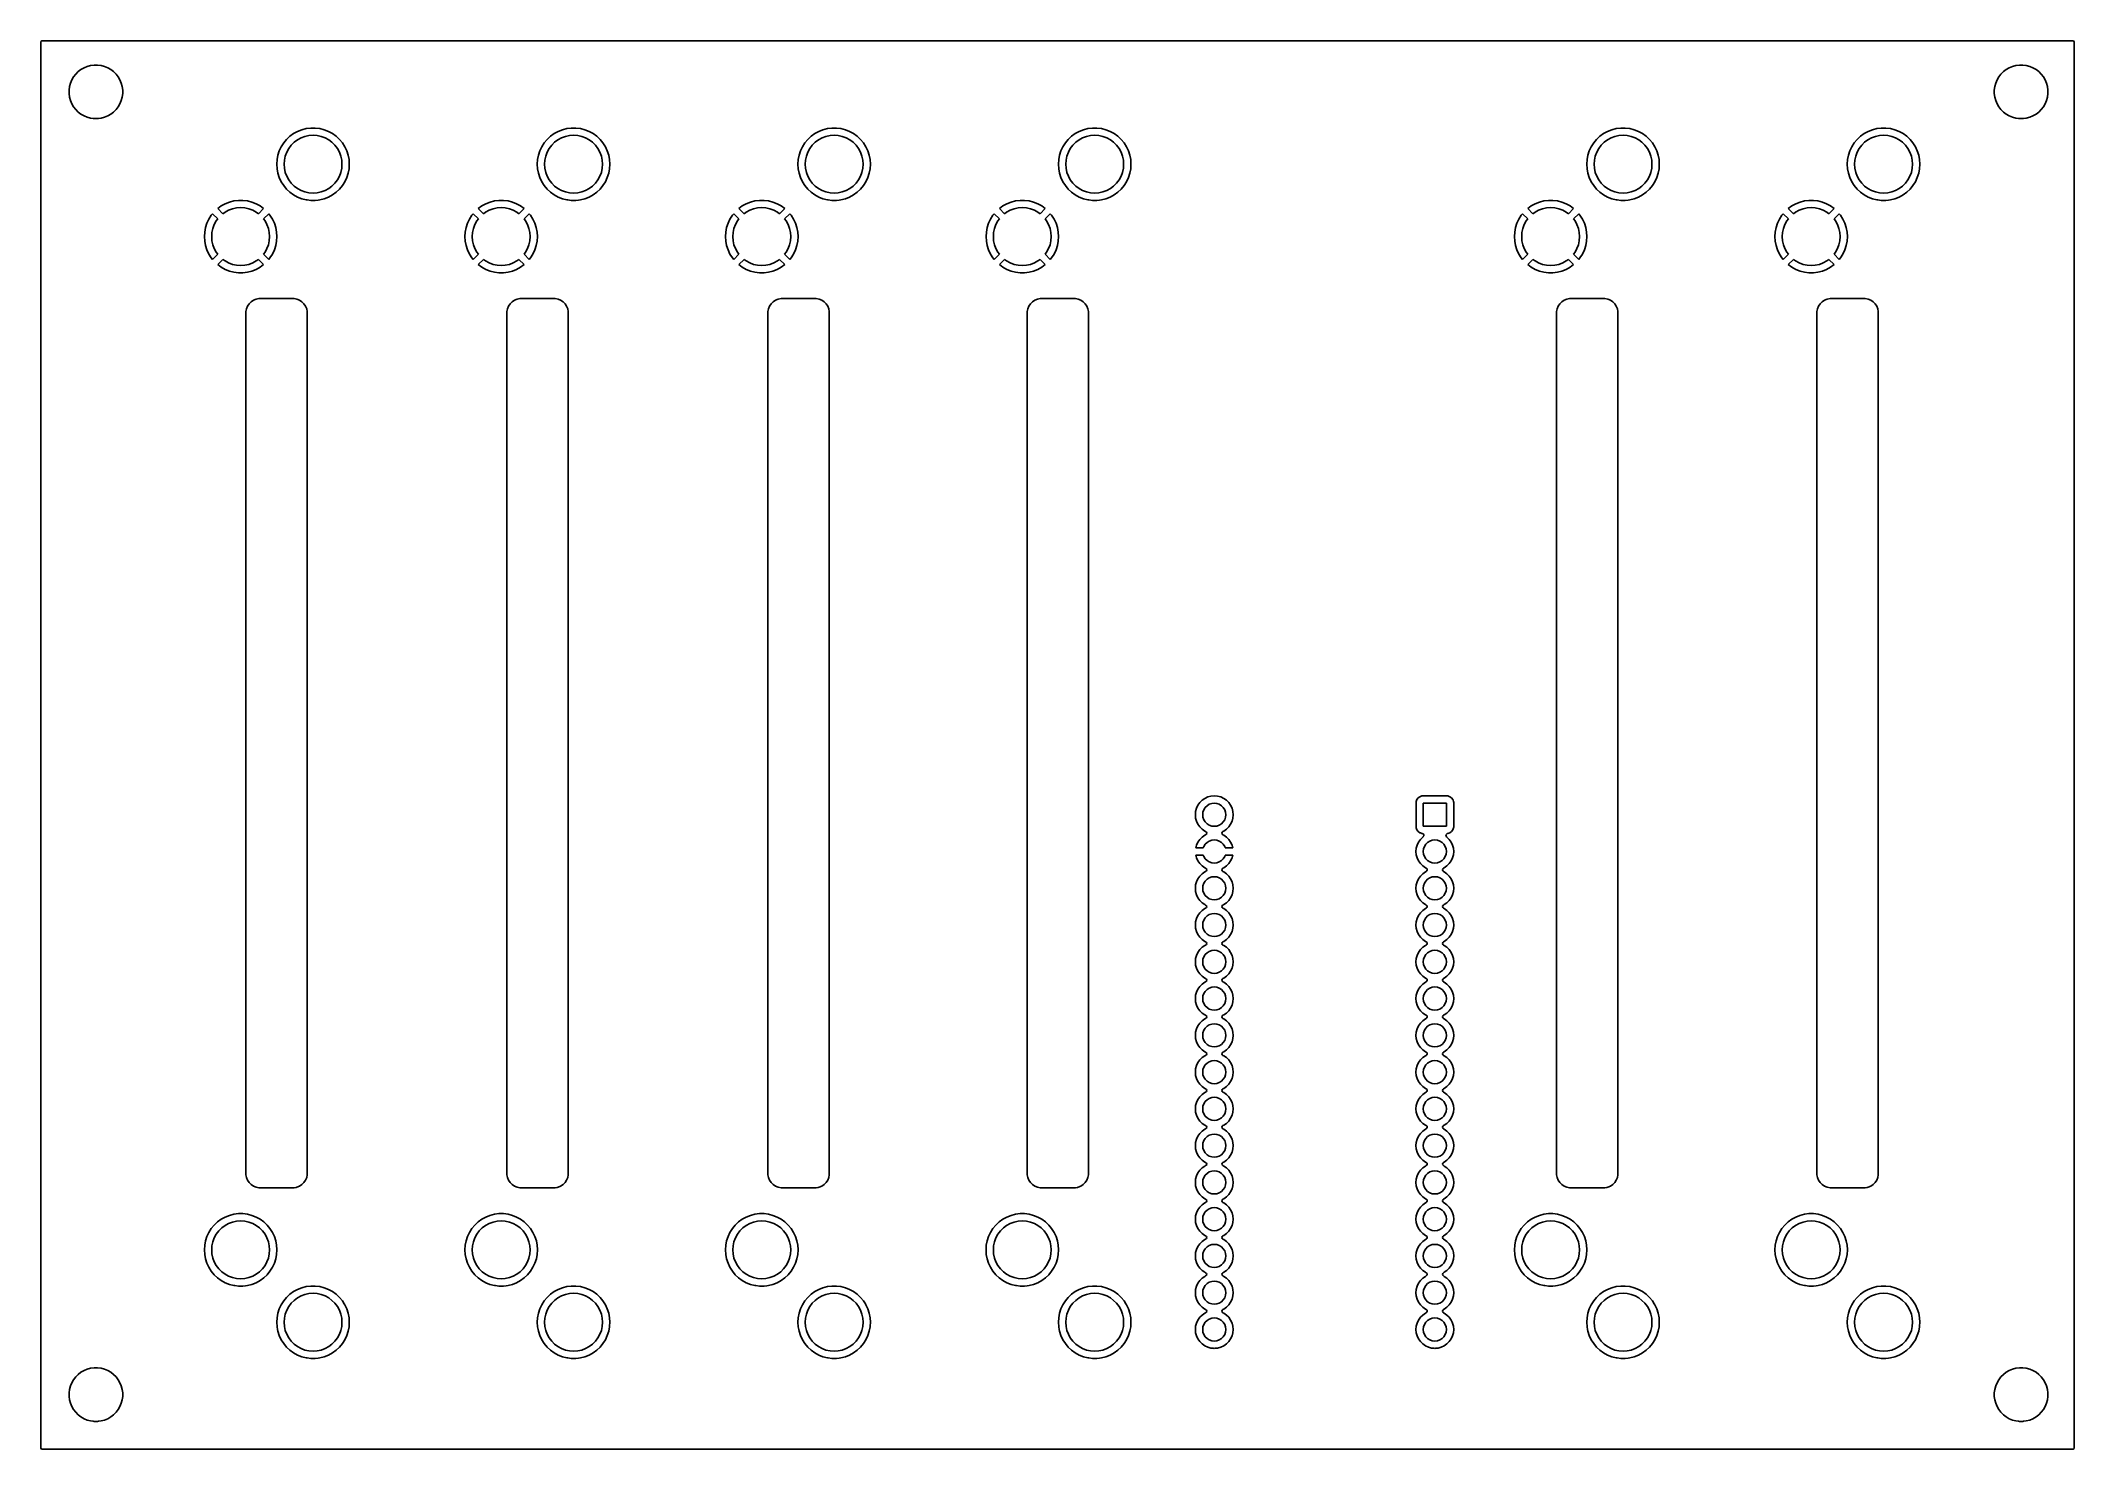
# Model space of a CAD drawing. Extents: x 76 to 217, y -144 to -46.
import ezdxf

# ---------------------------------------------------------------- set-up
doc = ezdxf.new("R2010")
doc.units = 0
doc.layers.add('BLACK', color=7, linetype='CONTINUOUS')

msp = doc.modelspace()

# ---------------------------------------------------------------- linework, layer by layer
at = {"layer": 'BLACK', "linetype": 'CONTINUOUS'}
for p, q in [((76.1845, -46.5905), (76.204185, -46.523461)), ((76.1845, -50.121288), (76.1845, -46.5905)), ((76.204185, -46.523461), (76.256989, -46.477706)), ((76.256989, -46.477706), (76.3085, -46.4665)), ((76.3085, -46.4665), (216.5535, -46.4665)), ((216.5535, -46.4665), (216.620539, -46.486185)), ((216.620539, -46.486185), (216.666294, -46.538989)), ((216.666294, -46.538989), (216.6775, -46.5905)), ((216.6775, -46.5905), (216.6775, -143.6555)), ((78.458067, -48.969706), (78.336777, -49.179785)), ((78.605733, -48.777263), (78.458067, -48.969706)), ((78.605739, -48.777256), (78.605733, -48.777263)), ((78.777256, -48.605739), (78.605739, -48.777256)), ((78.777263, -48.605733), (78.777256, -48.605739)), ((78.969706, -48.458067), (78.777263, -48.605733)), ((79.179785, -48.336777), (78.969706, -48.458067)), ((79.179794, -48.336773), (79.179785, -48.336777)), ((79.403895, -48.243947), (79.179794, -48.336773)), ((79.638214, -48.181161), (79.403895, -48.243947)), ((79.878711, -48.1495), (79.638214, -48.181161)), ((79.878712, -48.1495), (79.878711, -48.1495)), ((80.121288, -48.1495), (79.878712, -48.1495)), ((80.121289, -48.1495), (80.121288, -48.1495)), ((80.361785, -48.181161), (80.121289, -48.1495)), ((80.596104, -48.243947), (80.361785, -48.181161)), ((80.820205, -48.336773), (80.596104, -48.243947)), ((80.820212, -48.336776), (80.820205, -48.336773)), ((81.030289, -48.458064), (80.820212, -48.336776)), ((81.030292, -48.458066), (81.030289, -48.458064)), ((81.030293, -48.458067), (81.030292, -48.458066)), ((81.222736, -48.605733), (81.030293, -48.458067)), ((81.222743, -48.605739), (81.222736, -48.605733)), ((81.39426, -48.777256), (81.222743, -48.605739)), ((81.394265, -48.777262), (81.39426, -48.777256)), ((81.541936, -48.969711), (81.394265, -48.777262)), ((81.663224, -49.179788), (81.541936, -48.969711)), ((211.458067, -48.969706), (211.336777, -49.179785)), ((211.605733, -48.777263), (211.458067, -48.969706)), ((211.605739, -48.777256), (211.605733, -48.777263)), ((211.777256, -48.605739), (211.605739, -48.777256)), ((211.777263, -48.605733), (211.777256, -48.605739)), ((211.969706, -48.458067), (211.777263, -48.605733)), ((212.179785, -48.336777), (211.969706, -48.458067)), ((212.179794, -48.336773), (212.179785, -48.336777)), ((212.403895, -48.243947), (212.179794, -48.336773)), ((212.638214, -48.181161), (212.403895, -48.243947)), ((212.878711, -48.1495), (212.638214, -48.181161)), ((212.878712, -48.1495), (212.878711, -48.1495)), ((213.121288, -48.1495), (212.878712, -48.1495)), ((213.121289, -48.1495), (213.121288, -48.1495)), ((213.361785, -48.181161), (213.121289, -48.1495)), ((213.596104, -48.243947), (213.361785, -48.181161)), ((213.820205, -48.336773), (213.596104, -48.243947)), ((213.820212, -48.336776), (213.820205, -48.336773)), ((214.030289, -48.458064), (213.820212, -48.336776)), ((214.030292, -48.458066), (214.030289, -48.458064)), ((214.030293, -48.458067), (214.030292, -48.458066)), ((214.222736, -48.605733), (214.030293, -48.458067)), ((214.222743, -48.605739), (214.222736, -48.605733)), ((214.39426, -48.777256), (214.222743, -48.605739)), ((214.394265, -48.777262), (214.39426, -48.777256)), ((214.541936, -48.969711), (214.394265, -48.777262)), ((214.663224, -49.179788), (214.541936, -48.969711)), ((76.1845, -55.000005), (76.1845, -50.121288)), ((78.181161, -49.638214), (78.1495, -49.878711)), ((78.1495, -49.878711), (78.1495, -50.121288)), ((78.1495, -50.121288), (78.181161, -50.361785)), ((78.243947, -49.403895), (78.181161, -49.638214)), ((78.181161, -50.361785), (78.243947, -50.596104)), ((78.336773, -49.179794), (78.243947, -49.403895)), ((78.336777, -49.179785), (78.336773, -49.179794)), ((81.756054, -49.4039), (81.663224, -49.179788)), ((81.818838, -49.638211), (81.756054, -49.4039)), ((81.756054, -50.5961), (81.818838, -50.361789)), ((81.8505, -49.878712), (81.818838, -49.638211)), ((81.818838, -50.361789), (81.8505, -50.121288)), ((81.8505, -50.121288), (81.8505, -49.878712)), ((211.181161, -49.638214), (211.1495, -49.878711)), ((211.1495, -49.878711), (211.1495, -50.121288)), ((211.1495, -50.121288), (211.181161, -50.361785)), ((211.243947, -49.403895), (211.181161, -49.638214)), ((211.181161, -50.361785), (211.243947, -50.596104)), ((211.336773, -49.179794), (211.243947, -49.403895)), ((211.336777, -49.179785), (211.336773, -49.179794)), ((214.756054, -49.4039), (214.663224, -49.179788)), ((214.818838, -49.638211), (214.756054, -49.4039)), ((214.756054, -50.5961), (214.818838, -50.361789)), ((214.8505, -49.878712), (214.818838, -49.638211)), ((214.818838, -50.361789), (214.8505, -50.121288)), ((214.8505, -50.121288), (214.8505, -49.878712)), ((78.243947, -50.596104), (78.336773, -50.820205)), ((78.336773, -50.820205), (78.336776, -50.820212)), ((78.336776, -50.820212), (78.458064, -51.030289)), ((78.458064, -51.030289), (78.458066, -51.030292)), ((78.458066, -51.030292), (78.458067, -51.030293)), ((78.458067, -51.030293), (78.605733, -51.222736)), ((78.605733, -51.222736), (78.605739, -51.222743)), ((78.605739, -51.222743), (78.777256, -51.39426)), ((78.777256, -51.39426), (78.777262, -51.394265)), ((78.777262, -51.394265), (78.969711, -51.541936)), ((78.969711, -51.541936), (79.179788, -51.663224)), ((79.179788, -51.663224), (79.4039, -51.756054)), ((79.4039, -51.756054), (79.638211, -51.818838)), ((79.638211, -51.818838), (79.818586, -51.842584)), ((79.818586, -51.842584), (79.878711, -51.8505)), ((79.878711, -51.8505), (79.878712, -51.8505)), ((79.878712, -51.8505), (80.121289, -51.8505)), ((80.121289, -51.8505), (80.169388, -51.844167)), ((80.169388, -51.844167), (80.361789, -51.818838)), ((80.361789, -51.818838), (80.5961, -51.756054)), ((80.5961, -51.756054), (80.820212, -51.663224)), ((80.820212, -51.663224), (81.030289, -51.541936)), ((81.030289, -51.541936), (81.222738, -51.394265)), ((81.222738, -51.394265), (81.394265, -51.222738)), ((81.394265, -51.222738), (81.541936, -51.030289)), ((81.541936, -51.030289), (81.663224, -50.820212)), ((81.663224, -50.820212), (81.756054, -50.5961)), ((211.243947, -50.596104), (211.336773, -50.820205)), ((211.336773, -50.820205), (211.336776, -50.820212)), ((211.336776, -50.820212), (211.458064, -51.030289)), ((211.458064, -51.030289), (211.458066, -51.030292)), ((211.458066, -51.030292), (211.458067, -51.030293)), ((211.458067, -51.030293), (211.605733, -51.222736)), ((211.605733, -51.222736), (211.605739, -51.222743)), ((211.605739, -51.222743), (211.777256, -51.39426)), ((211.777256, -51.39426), (211.777262, -51.394265)), ((211.777262, -51.394265), (211.969711, -51.541936)), ((211.969711, -51.541936), (212.179788, -51.663224)), ((212.179788, -51.663224), (212.4039, -51.756054)), ((212.4039, -51.756054), (212.638211, -51.818838)), ((212.638211, -51.818838), (212.818586, -51.842584)), ((212.818586, -51.842584), (212.878711, -51.8505)), ((212.878711, -51.8505), (212.878712, -51.8505)), ((212.878712, -51.8505), (213.121289, -51.8505)), ((213.121289, -51.8505), (213.169388, -51.844167)), ((213.169388, -51.844167), (213.361789, -51.818838)), ((213.361789, -51.818838), (213.5961, -51.756054)), ((213.5961, -51.756054), (213.820212, -51.663224)), ((213.820212, -51.663224), (214.030289, -51.541936)), ((214.030289, -51.541936), (214.222738, -51.394265)), ((214.222738, -51.394265), (214.394265, -51.222738)), ((214.394265, -51.222738), (214.541936, -51.030289)), ((214.541936, -51.030289), (214.663224, -50.820212)), ((214.663224, -50.820212), (214.756054, -50.5961)), ((93.173606, -53.284909), (92.973054, -53.527334)), ((93.173608, -53.284907), (93.173606, -53.284909)), ((93.402968, -53.069523), (93.173608, -53.284907)), ((93.402978, -53.069515), (93.402968, -53.069523)), ((93.657504, -52.884591), (93.402978, -53.069515)), ((93.657516, -52.884584), (93.657504, -52.884591)), ((93.933241, -52.733002), (93.657516, -52.884584)), ((93.690279, -53.488501), (93.918718, -53.317493)), ((93.918718, -53.317493), (94.16917, -53.180736)), ((93.933242, -52.733001), (93.933241, -52.733002)), ((94.225771, -52.617181), (93.933242, -52.733001)), ((94.16917, -53.180736), (94.436535, -53.081014)), ((94.225774, -52.61718), (94.225771, -52.617181)), ((94.530523, -52.538934), (94.225774, -52.61718)), ((94.436535, -53.081014), (94.71537, -53.020357)), ((94.530536, -52.538932), (94.530523, -52.538934)), ((94.84267, -52.4995), (94.530536, -52.538932)), ((94.71537, -53.020357), (95, -53)), ((94.842682, -52.4995), (94.84267, -52.4995)), ((95.157318, -52.4995), (94.842682, -52.4995)), ((95, -53), (95.28463, -53.020357)), ((95.157329, -52.4995), (95.157318, -52.4995)), ((95.469463, -52.538932), (95.157329, -52.4995)), ((95.28463, -53.020357), (95.563465, -53.081014)), ((95.469476, -52.538934), (95.469463, -52.538932)), ((95.774225, -52.61718), (95.469476, -52.538934)), ((95.563465, -53.081014), (95.83083, -53.180736)), ((95.774228, -52.617181), (95.774225, -52.61718)), ((96.066757, -52.733001), (95.774228, -52.617181)), ((95.83083, -53.180736), (96.081282, -53.317493)), ((96.066758, -52.733002), (96.066757, -52.733001)), ((96.066763, -52.733004), (96.066758, -52.733002)), ((96.066766, -52.733006), (96.066763, -52.733004)), ((96.342484, -52.884584), (96.066766, -52.733006)), ((96.081282, -53.317493), (96.309721, -53.488501)), ((96.342488, -52.884586), (96.342484, -52.884584)), ((96.342495, -52.884591), (96.342488, -52.884586)), ((96.597021, -53.069515), (96.342495, -52.884591)), ((96.597031, -53.069523), (96.597021, -53.069515)), ((96.826391, -53.284907), (96.597031, -53.069523)), ((96.826393, -53.284909), (96.826391, -53.284907)), ((97.026945, -53.527334), (96.826393, -53.284909)), ((111.173606, -53.284909), (110.973054, -53.527334)), ((111.173608, -53.284907), (111.173606, -53.284909)), ((111.402968, -53.069523), (111.173608, -53.284907)), ((111.402978, -53.069515), (111.402968, -53.069523)), ((111.657504, -52.884591), (111.402978, -53.069515)), ((111.657516, -52.884584), (111.657504, -52.884591)), ((111.933241, -52.733002), (111.657516, -52.884584)), ((111.690279, -53.488501), (111.918718, -53.317493)), ((111.918718, -53.317493), (112.16917, -53.180736)), ((111.933242, -52.733001), (111.933241, -52.733002)), ((112.225771, -52.617181), (111.933242, -52.733001)), ((112.16917, -53.180736), (112.436535, -53.081014)), ((112.225774, -52.61718), (112.225771, -52.617181)), ((112.530523, -52.538934), (112.225774, -52.61718)), ((112.436535, -53.081014), (112.71537, -53.020357)), ((112.530536, -52.538932), (112.530523, -52.538934)), ((112.84267, -52.4995), (112.530536, -52.538932)), ((112.71537, -53.020357), (113, -53)), ((112.842682, -52.4995), (112.84267, -52.4995)), ((113.157318, -52.4995), (112.842682, -52.4995)), ((113, -53), (113.28463, -53.020357)), ((113.157329, -52.4995), (113.157318, -52.4995)), ((113.469463, -52.538932), (113.157329, -52.4995)), ((113.28463, -53.020357), (113.563465, -53.081014)), ((113.469476, -52.538934), (113.469463, -52.538932)), ((113.774225, -52.61718), (113.469476, -52.538934)), ((113.563465, -53.081014), (113.83083, -53.180736)), ((113.774228, -52.617181), (113.774225, -52.61718)), ((114.066757, -52.733001), (113.774228, -52.617181)), ((113.83083, -53.180736), (114.081282, -53.317493)), ((114.066758, -52.733002), (114.066757, -52.733001)), ((114.066763, -52.733004), (114.066758, -52.733002)), ((114.066766, -52.733006), (114.066763, -52.733004)), ((114.342484, -52.884584), (114.066766, -52.733006)), ((114.081282, -53.317493), (114.309721, -53.488501)), ((114.342488, -52.884586), (114.342484, -52.884584)), ((114.342495, -52.884591), (114.342488, -52.884586)), ((114.597021, -53.069515), (114.342495, -52.884591)), ((114.597031, -53.069523), (114.597021, -53.069515)), ((114.826391, -53.284907), (114.597031, -53.069523)), ((114.826393, -53.284909), (114.826391, -53.284907)), ((115.026945, -53.527334), (114.826393, -53.284909)), ((129.173606, -53.284909), (128.973054, -53.527334)), ((129.173608, -53.284907), (129.173606, -53.284909)), ((129.402968, -53.069523), (129.173608, -53.284907)), ((129.402978, -53.069515), (129.402968, -53.069523)), ((129.657504, -52.884591), (129.402978, -53.069515)), ((129.657516, -52.884584), (129.657504, -52.884591)), ((129.933241, -52.733002), (129.657516, -52.884584)), ((129.690279, -53.488501), (129.918718, -53.317493)), ((129.918718, -53.317493), (130.16917, -53.180736)), ((129.933242, -52.733001), (129.933241, -52.733002)), ((130.225771, -52.617181), (129.933242, -52.733001)), ((130.16917, -53.180736), (130.436535, -53.081014)), ((130.225774, -52.61718), (130.225771, -52.617181)), ((130.530523, -52.538934), (130.225774, -52.61718)), ((130.436535, -53.081014), (130.71537, -53.020357)), ((130.530536, -52.538932), (130.530523, -52.538934)), ((130.84267, -52.4995), (130.530536, -52.538932)), ((130.71537, -53.020357), (131, -53)), ((130.842682, -52.4995), (130.84267, -52.4995)), ((131.157318, -52.4995), (130.842682, -52.4995)), ((131, -53), (131.28463, -53.020357)), ((131.157329, -52.4995), (131.157318, -52.4995)), ((131.469463, -52.538932), (131.157329, -52.4995)), ((131.28463, -53.020357), (131.563465, -53.081014)), ((131.469476, -52.538934), (131.469463, -52.538932)), ((131.774225, -52.61718), (131.469476, -52.538934)), ((131.563465, -53.081014), (131.83083, -53.180736)), ((131.774228, -52.617181), (131.774225, -52.61718)), ((132.066757, -52.733001), (131.774228, -52.617181)), ((131.83083, -53.180736), (132.081282, -53.317493)), ((132.066758, -52.733002), (132.066757, -52.733001)), ((132.066763, -52.733004), (132.066758, -52.733002)), ((132.066766, -52.733006), (132.066763, -52.733004)), ((132.342484, -52.884584), (132.066766, -52.733006)), ((132.081282, -53.317493), (132.309721, -53.488501)), ((132.342488, -52.884586), (132.342484, -52.884584)), ((132.342495, -52.884591), (132.342488, -52.884586)), ((132.597021, -53.069515), (132.342495, -52.884591)), ((132.597031, -53.069523), (132.597021, -53.069515)), ((132.826391, -53.284907), (132.597031, -53.069523)), ((132.826393, -53.284909), (132.826391, -53.284907)), ((133.026945, -53.527334), (132.826393, -53.284909)), ((147.173606, -53.284909), (146.973054, -53.527334)), ((147.173608, -53.284907), (147.173606, -53.284909)), ((147.402968, -53.069523), (147.173608, -53.284907)), ((147.402978, -53.069515), (147.402968, -53.069523)), ((147.657504, -52.884591), (147.402978, -53.069515)), ((147.657516, -52.884584), (147.657504, -52.884591)), ((147.933241, -52.733002), (147.657516, -52.884584)), ((147.690279, -53.488501), (147.918718, -53.317493)), ((147.918718, -53.317493), (148.16917, -53.180736)), ((147.933242, -52.733001), (147.933241, -52.733002)), ((148.225771, -52.617181), (147.933242, -52.733001)), ((148.16917, -53.180736), (148.436535, -53.081014)), ((148.225774, -52.61718), (148.225771, -52.617181)), ((148.530523, -52.538934), (148.225774, -52.61718)), ((148.436535, -53.081014), (148.71537, -53.020357)), ((148.530536, -52.538932), (148.530523, -52.538934)), ((148.84267, -52.4995), (148.530536, -52.538932)), ((148.71537, -53.020357), (149, -53)), ((148.842682, -52.4995), (148.84267, -52.4995)), ((149.157318, -52.4995), (148.842682, -52.4995)), ((149, -53), (149.28463, -53.020357)), ((149.157329, -52.4995), (149.157318, -52.4995)), ((149.469463, -52.538932), (149.157329, -52.4995)), ((149.28463, -53.020357), (149.563465, -53.081014)), ((149.469476, -52.538934), (149.469463, -52.538932)), ((149.774225, -52.61718), (149.469476, -52.538934)), ((149.563465, -53.081014), (149.83083, -53.180736)), ((149.774228, -52.617181), (149.774225, -52.61718)), ((150.066757, -52.733001), (149.774228, -52.617181)), ((149.83083, -53.180736), (150.081282, -53.317493)), ((150.066758, -52.733002), (150.066757, -52.733001)), ((150.066763, -52.733004), (150.066758, -52.733002)), ((150.066766, -52.733006), (150.066763, -52.733004)), ((150.342484, -52.884584), (150.066766, -52.733006)), ((150.081282, -53.317493), (150.309721, -53.488501)), ((150.342488, -52.884586), (150.342484, -52.884584)), ((150.342495, -52.884591), (150.342488, -52.884586)), ((150.597021, -53.069515), (150.342495, -52.884591)), ((150.597031, -53.069523), (150.597021, -53.069515)), ((150.826391, -53.284907), (150.597031, -53.069523)), ((150.826393, -53.284909), (150.826391, -53.284907)), ((151.026945, -53.527334), (150.826393, -53.284909)), ((183.673606, -53.284909), (183.473054, -53.527334)), ((183.673608, -53.284907), (183.673606, -53.284909)), ((183.902968, -53.069523), (183.673608, -53.284907)), ((183.902978, -53.069515), (183.902968, -53.069523)), ((184.157504, -52.884591), (183.902978, -53.069515)), ((184.157516, -52.884584), (184.157504, -52.884591)), ((184.433241, -52.733002), (184.157516, -52.884584)), ((184.190279, -53.488501), (184.418718, -53.317493)), ((184.418718, -53.317493), (184.66917, -53.180736)), ((184.433242, -52.733001), (184.433241, -52.733002)), ((184.725771, -52.617181), (184.433242, -52.733001)), ((184.66917, -53.180736), (184.936535, -53.081014)), ((184.725774, -52.61718), (184.725771, -52.617181)), ((185.030523, -52.538934), (184.725774, -52.61718)), ((184.936535, -53.081014), (185.21537, -53.020357)), ((185.030536, -52.538932), (185.030523, -52.538934)), ((185.34267, -52.4995), (185.030536, -52.538932)), ((185.21537, -53.020357), (185.5, -53)), ((185.342682, -52.4995), (185.34267, -52.4995)), ((185.657318, -52.4995), (185.342682, -52.4995)), ((185.5, -53), (185.78463, -53.020357)), ((185.657329, -52.4995), (185.657318, -52.4995)), ((185.969463, -52.538932), (185.657329, -52.4995)), ((185.78463, -53.020357), (186.063465, -53.081014)), ((185.969476, -52.538934), (185.969463, -52.538932)), ((186.274225, -52.61718), (185.969476, -52.538934)), ((186.063465, -53.081014), (186.33083, -53.180736)), ((186.274228, -52.617181), (186.274225, -52.61718)), ((186.566757, -52.733001), (186.274228, -52.617181)), ((186.33083, -53.180736), (186.581282, -53.317493)), ((186.566758, -52.733002), (186.566757, -52.733001)), ((186.566763, -52.733004), (186.566758, -52.733002)), ((186.566766, -52.733006), (186.566763, -52.733004)), ((186.842484, -52.884584), (186.566766, -52.733006)), ((186.581282, -53.317493), (186.809721, -53.488501)), ((186.842488, -52.884586), (186.842484, -52.884584)), ((186.842495, -52.884591), (186.842488, -52.884586)), ((187.097021, -53.069515), (186.842495, -52.884591)), ((187.097031, -53.069523), (187.097021, -53.069515)), ((187.326391, -53.284907), (187.097031, -53.069523)), ((187.326393, -53.284909), (187.326391, -53.284907)), ((187.526945, -53.527334), (187.326393, -53.284909)), ((201.673606, -53.284909), (201.473054, -53.527334)), ((201.673608, -53.284907), (201.673606, -53.284909)), ((201.902968, -53.069523), (201.673608, -53.284907)), ((201.902978, -53.069515), (201.902968, -53.069523)), ((202.157504, -52.884591), (201.902978, -53.069515)), ((202.157516, -52.884584), (202.157504, -52.884591)), ((202.433241, -52.733002), (202.157516, -52.884584)), ((202.190279, -53.488501), (202.418718, -53.317493)), ((202.418718, -53.317493), (202.66917, -53.180736)), ((202.433242, -52.733001), (202.433241, -52.733002)), ((202.725771, -52.617181), (202.433242, -52.733001)), ((202.66917, -53.180736), (202.936535, -53.081014)), ((202.725774, -52.61718), (202.725771, -52.617181)), ((203.030523, -52.538934), (202.725774, -52.61718)), ((202.936535, -53.081014), (203.21537, -53.020357)), ((203.030536, -52.538932), (203.030523, -52.538934)), ((203.34267, -52.4995), (203.030536, -52.538932)), ((203.21537, -53.020357), (203.5, -53)), ((203.342682, -52.4995), (203.34267, -52.4995)), ((203.657318, -52.4995), (203.342682, -52.4995)), ((203.5, -53), (203.78463, -53.020357)), ((203.657329, -52.4995), (203.657318, -52.4995)), ((203.969463, -52.538932), (203.657329, -52.4995)), ((203.78463, -53.020357), (204.063465, -53.081014)), ((203.969476, -52.538934), (203.969463, -52.538932)), ((204.274225, -52.61718), (203.969476, -52.538934)), ((204.063465, -53.081014), (204.33083, -53.180736)), ((204.274228, -52.617181), (204.274225, -52.61718)), ((204.566757, -52.733001), (204.274228, -52.617181)), ((204.33083, -53.180736), (204.581282, -53.317493)), ((204.566758, -52.733002), (204.566757, -52.733001)), ((204.566763, -52.733004), (204.566758, -52.733002)), ((204.566766, -52.733006), (204.566763, -52.733004)), ((204.842484, -52.884584), (204.566766, -52.733006)), ((204.581282, -53.317493), (204.809721, -53.488501)), ((204.842488, -52.884586), (204.842484, -52.884584)), ((204.842495, -52.884591), (204.842488, -52.884586)), ((205.097021, -53.069515), (204.842495, -52.884591)), ((205.097031, -53.069523), (205.097021, -53.069515)), ((205.326391, -53.284907), (205.097031, -53.069523)), ((205.326393, -53.284909), (205.326391, -53.284907)), ((205.526945, -53.527334), (205.326393, -53.284909)), ((92.51431, -54.685995), (92.494556, -54.999994)), ((92.514311, -54.685988), (92.51431, -54.685995)), ((92.57327, -54.376916), (92.514311, -54.685988)), ((92.670497, -54.077683), (92.57327, -54.376916)), ((92.670499, -54.077678), (92.670497, -54.077683)), ((92.804461, -53.792996), (92.670499, -54.077678)), ((92.804464, -53.79299), (92.804461, -53.792996)), ((92.973051, -53.527338), (92.804464, -53.79299)), ((92.973054, -53.527334), (92.973051, -53.527338)), ((93, -55), (93.020357, -54.71537)), ((93.020357, -54.71537), (93.081014, -54.436535)), ((93.081014, -54.436535), (93.180736, -54.16917)), ((93.180736, -54.16917), (93.317493, -53.918718)), ((93.317493, -53.918718), (93.488501, -53.690279)), ((93.488501, -53.690279), (93.690279, -53.488501)), ((96.309721, -53.488501), (96.511499, -53.690279)), ((96.511499, -53.690279), (96.682507, -53.918718)), ((96.682507, -53.918718), (96.819264, -54.16917)), ((96.819264, -54.16917), (96.918986, -54.436535)), ((96.918986, -54.436535), (96.979643, -54.71537)), ((96.979643, -54.71537), (97, -55)), ((97.026947, -53.527337), (97.026945, -53.527334)), ((97.195537, -53.792993), (97.026947, -53.527337)), ((97.329503, -54.077685), (97.195537, -53.792993)), ((97.426731, -54.376921), (97.329503, -54.077685)), ((97.485688, -54.685985), (97.426731, -54.376921)), ((97.505444, -55), (97.485688, -54.685985)), ((110.51431, -54.685995), (110.494556, -54.999994)), ((110.514311, -54.685988), (110.51431, -54.685995)), ((110.57327, -54.376916), (110.514311, -54.685988)), ((110.670497, -54.077683), (110.57327, -54.376916)), ((110.670499, -54.077678), (110.670497, -54.077683)), ((110.804461, -53.792996), (110.670499, -54.077678)), ((110.804464, -53.79299), (110.804461, -53.792996)), ((110.973051, -53.527338), (110.804464, -53.79299)), ((110.973054, -53.527334), (110.973051, -53.527338)), ((111, -55), (111.020357, -54.71537)), ((111.020357, -54.71537), (111.081014, -54.436535)), ((111.081014, -54.436535), (111.180736, -54.16917)), ((111.180736, -54.16917), (111.317493, -53.918718)), ((111.317493, -53.918718), (111.488501, -53.690279)), ((111.488501, -53.690279), (111.690279, -53.488501)), ((114.309721, -53.488501), (114.511499, -53.690279)), ((114.511499, -53.690279), (114.682507, -53.918718)), ((114.682507, -53.918718), (114.819264, -54.16917)), ((114.819264, -54.16917), (114.918986, -54.436535)), ((114.918986, -54.436535), (114.979643, -54.71537)), ((114.979643, -54.71537), (115, -55)), ((115.026947, -53.527337), (115.026945, -53.527334)), ((115.195537, -53.792993), (115.026947, -53.527337)), ((115.329503, -54.077685), (115.195537, -53.792993)), ((115.426731, -54.376921), (115.329503, -54.077685)), ((115.485688, -54.685985), (115.426731, -54.376921)), ((115.505444, -55), (115.485688, -54.685985)), ((128.51431, -54.685995), (128.494556, -54.999994)), ((128.514311, -54.685988), (128.51431, -54.685995)), ((128.57327, -54.376916), (128.514311, -54.685988)), ((128.670497, -54.077683), (128.57327, -54.376916)), ((128.670499, -54.077678), (128.670497, -54.077683)), ((128.804461, -53.792996), (128.670499, -54.077678)), ((128.804464, -53.79299), (128.804461, -53.792996)), ((128.973051, -53.527338), (128.804464, -53.79299)), ((128.973054, -53.527334), (128.973051, -53.527338)), ((129, -55), (129.020357, -54.71537)), ((129.020357, -54.71537), (129.081014, -54.436535)), ((129.081014, -54.436535), (129.180736, -54.16917)), ((129.180736, -54.16917), (129.317493, -53.918718)), ((129.317493, -53.918718), (129.488501, -53.690279)), ((129.488501, -53.690279), (129.690279, -53.488501)), ((132.309721, -53.488501), (132.511499, -53.690279)), ((132.511499, -53.690279), (132.682507, -53.918718)), ((132.682507, -53.918718), (132.819264, -54.16917)), ((132.819264, -54.16917), (132.918986, -54.436535)), ((132.918986, -54.436535), (132.979643, -54.71537)), ((132.979643, -54.71537), (133, -55)), ((133.026947, -53.527337), (133.026945, -53.527334)), ((133.195537, -53.792993), (133.026947, -53.527337)), ((133.329503, -54.077685), (133.195537, -53.792993)), ((133.426731, -54.376921), (133.329503, -54.077685)), ((133.485688, -54.685985), (133.426731, -54.376921)), ((133.505444, -55), (133.485688, -54.685985)), ((146.51431, -54.685995), (146.494556, -54.999994)), ((146.514311, -54.685988), (146.51431, -54.685995)), ((146.57327, -54.376916), (146.514311, -54.685988)), ((146.670497, -54.077683), (146.57327, -54.376916)), ((146.670499, -54.077678), (146.670497, -54.077683)), ((146.804461, -53.792996), (146.670499, -54.077678)), ((146.804464, -53.79299), (146.804461, -53.792996)), ((146.973051, -53.527338), (146.804464, -53.79299)), ((146.973054, -53.527334), (146.973051, -53.527338)), ((147, -55), (147.020357, -54.71537)), ((147.020357, -54.71537), (147.081014, -54.436535)), ((147.081014, -54.436535), (147.180736, -54.16917)), ((147.180736, -54.16917), (147.317493, -53.918718)), ((147.317493, -53.918718), (147.488501, -53.690279)), ((147.488501, -53.690279), (147.690279, -53.488501)), ((150.309721, -53.488501), (150.511499, -53.690279)), ((150.511499, -53.690279), (150.682507, -53.918718)), ((150.682507, -53.918718), (150.819264, -54.16917)), ((150.819264, -54.16917), (150.918986, -54.436535)), ((150.918986, -54.436535), (150.979643, -54.71537)), ((150.979643, -54.71537), (151, -55)), ((151.026947, -53.527337), (151.026945, -53.527334)), ((151.195537, -53.792993), (151.026947, -53.527337)), ((151.329503, -54.077685), (151.195537, -53.792993)), ((151.426731, -54.376921), (151.329503, -54.077685)), ((151.485688, -54.685985), (151.426731, -54.376921)), ((151.505444, -55), (151.485688, -54.685985)), ((183.01431, -54.685995), (182.994556, -54.999994)), ((183.014311, -54.685988), (183.01431, -54.685995)), ((183.07327, -54.376916), (183.014311, -54.685988)), ((183.170497, -54.077683), (183.07327, -54.376916)), ((183.170499, -54.077678), (183.170497, -54.077683)), ((183.304461, -53.792996), (183.170499, -54.077678)), ((183.304464, -53.79299), (183.304461, -53.792996)), ((183.473051, -53.527338), (183.304464, -53.79299)), ((183.473054, -53.527334), (183.473051, -53.527338)), ((183.5, -55), (183.520357, -54.71537)), ((183.520357, -54.71537), (183.581014, -54.436535)), ((183.581014, -54.436535), (183.680736, -54.16917)), ((183.680736, -54.16917), (183.817493, -53.918718)), ((183.817493, -53.918718), (183.988501, -53.690279)), ((183.988501, -53.690279), (184.190279, -53.488501)), ((186.809721, -53.488501), (187.011499, -53.690279)), ((187.011499, -53.690279), (187.182507, -53.918718)), ((187.182507, -53.918718), (187.319264, -54.16917)), ((187.319264, -54.16917), (187.418986, -54.436535)), ((187.418986, -54.436535), (187.479643, -54.71537)), ((187.479643, -54.71537), (187.5, -55)), ((187.526947, -53.527337), (187.526945, -53.527334)), ((187.695537, -53.792993), (187.526947, -53.527337)), ((187.829503, -54.077685), (187.695537, -53.792993)), ((187.926731, -54.376921), (187.829503, -54.077685)), ((187.985688, -54.685985), (187.926731, -54.376921)), ((188.005444, -55), (187.985688, -54.685985)), ((201.01431, -54.685995), (200.994556, -54.999994)), ((201.014311, -54.685988), (201.01431, -54.685995)), ((201.07327, -54.376916), (201.014311, -54.685988)), ((201.170497, -54.077683), (201.07327, -54.376916)), ((201.170499, -54.077678), (201.170497, -54.077683)), ((201.304461, -53.792996), (201.170499, -54.077678)), ((201.304464, -53.79299), (201.304461, -53.792996)), ((201.473051, -53.527338), (201.304464, -53.79299)), ((201.473054, -53.527334), (201.473051, -53.527338)), ((201.5, -55), (201.520357, -54.71537)), ((201.520357, -54.71537), (201.581014, -54.436535)), ((201.581014, -54.436535), (201.680736, -54.16917)), ((201.680736, -54.16917), (201.817493, -53.918718)), ((201.817493, -53.918718), (201.988501, -53.690279)), ((201.988501, -53.690279), (202.190279, -53.488501)), ((204.809721, -53.488501), (205.011499, -53.690279)), ((205.011499, -53.690279), (205.182507, -53.918718)), ((205.182507, -53.918718), (205.319264, -54.16917)), ((205.319264, -54.16917), (205.418986, -54.436535)), ((205.418986, -54.436535), (205.479643, -54.71537)), ((205.479643, -54.71537), (205.5, -55)), ((205.526947, -53.527337), (205.526945, -53.527334)), ((205.695537, -53.792993), (205.526947, -53.527337)), ((205.829503, -54.077685), (205.695537, -53.792993)), ((205.926731, -54.376921), (205.829503, -54.077685)), ((205.985688, -54.685985), (205.926731, -54.376921)), ((206.005444, -55), (205.985688, -54.685985)), ((76.1845, -60.000005), (76.1845, -55.000005)), ((92.494556, -54.999994), (92.494556, -55.000005)), ((92.494556, -55.000005), (92.51431, -55.314004)), ((92.51431, -55.314004), (92.514311, -55.314011)), ((92.514311, -55.314011), (92.57327, -55.623083)), ((92.57327, -55.623083), (92.670497, -55.922316)), ((92.670497, -55.922316), (92.670499, -55.922321)), ((92.670499, -55.922321), (92.804461, -56.207003)), ((93.020357, -55.28463), (93, -55)), ((93.081014, -55.563465), (93.020357, -55.28463)), ((93.180736, -55.83083), (93.081014, -55.563465)), ((93.317493, -56.081282), (93.180736, -55.83083)), ((93.488501, -56.309721), (93.317493, -56.081282)), ((96.682507, -56.081282), (96.511499, -56.309721)), ((96.819264, -55.83083), (96.682507, -56.081282)), ((96.918986, -55.563465), (96.819264, -55.83083)), ((96.979643, -55.28463), (96.918986, -55.563465)), ((97, -55), (96.979643, -55.28463)), ((97.195537, -56.207007), (97.329503, -55.922315)), ((97.329503, -55.922315), (97.426731, -55.623079)), ((97.426731, -55.623079), (97.485688, -55.314015)), ((97.485688, -55.314015), (97.505444, -55.000005)), ((97.505444, -55.000005), (97.505444, -55)), ((110.494556, -54.999994), (110.494556, -55.000005)), ((110.494556, -55.000005), (110.51431, -55.314004)), ((110.51431, -55.314004), (110.514311, -55.314011)), ((110.514311, -55.314011), (110.57327, -55.623083)), ((110.57327, -55.623083), (110.670497, -55.922316)), ((110.670497, -55.922316), (110.670499, -55.922321)), ((110.670499, -55.922321), (110.804461, -56.207003)), ((111.020357, -55.28463), (111, -55)), ((111.081014, -55.563465), (111.020357, -55.28463)), ((111.180736, -55.83083), (111.081014, -55.563465)), ((111.317493, -56.081282), (111.180736, -55.83083)), ((111.488501, -56.309721), (111.317493, -56.081282)), ((114.682507, -56.081282), (114.511499, -56.309721)), ((114.819264, -55.83083), (114.682507, -56.081282)), ((114.918986, -55.563465), (114.819264, -55.83083)), ((114.979643, -55.28463), (114.918986, -55.563465)), ((115, -55), (114.979643, -55.28463)), ((115.195537, -56.207007), (115.329503, -55.922315)), ((115.329503, -55.922315), (115.426731, -55.623079)), ((115.426731, -55.623079), (115.485688, -55.314015)), ((115.485688, -55.314015), (115.505444, -55.000005)), ((115.505444, -55.000005), (115.505444, -55)), ((128.494556, -54.999994), (128.494556, -55.000005)), ((128.494556, -55.000005), (128.51431, -55.314004)), ((128.51431, -55.314004), (128.514311, -55.314011)), ((128.514311, -55.314011), (128.57327, -55.623083)), ((128.57327, -55.623083), (128.670497, -55.922316)), ((128.670497, -55.922316), (128.670499, -55.922321)), ((128.670499, -55.922321), (128.804461, -56.207003)), ((129.020357, -55.28463), (129, -55)), ((129.081014, -55.563465), (129.020357, -55.28463)), ((129.180736, -55.83083), (129.081014, -55.563465)), ((129.317493, -56.081282), (129.180736, -55.83083)), ((129.488501, -56.309721), (129.317493, -56.081282)), ((132.682507, -56.081282), (132.511499, -56.309721)), ((132.819264, -55.83083), (132.682507, -56.081282)), ((132.918986, -55.563465), (132.819264, -55.83083)), ((132.979643, -55.28463), (132.918986, -55.563465)), ((133, -55), (132.979643, -55.28463)), ((133.195537, -56.207007), (133.329503, -55.922315)), ((133.329503, -55.922315), (133.426731, -55.623079)), ((133.426731, -55.623079), (133.485688, -55.314015)), ((133.485688, -55.314015), (133.505444, -55.000005)), ((133.505444, -55.000005), (133.505444, -55)), ((146.494556, -54.999994), (146.494556, -55.000005)), ((146.494556, -55.000005), (146.51431, -55.314004)), ((146.51431, -55.314004), (146.514311, -55.314011)), ((146.514311, -55.314011), (146.57327, -55.623083)), ((146.57327, -55.623083), (146.670497, -55.922316)), ((146.670497, -55.922316), (146.670499, -55.922321)), ((146.670499, -55.922321), (146.804461, -56.207003)), ((147.020357, -55.28463), (147, -55)), ((147.081014, -55.563465), (147.020357, -55.28463)), ((147.180736, -55.83083), (147.081014, -55.563465)), ((147.317493, -56.081282), (147.180736, -55.83083)), ((147.488501, -56.309721), (147.317493, -56.081282)), ((150.682507, -56.081282), (150.511499, -56.309721)), ((150.819264, -55.83083), (150.682507, -56.081282)), ((150.918986, -55.563465), (150.819264, -55.83083)), ((150.979643, -55.28463), (150.918986, -55.563465)), ((151, -55), (150.979643, -55.28463)), ((151.195537, -56.207007), (151.329503, -55.922315)), ((151.329503, -55.922315), (151.426731, -55.623079)), ((151.426731, -55.623079), (151.485688, -55.314015)), ((151.485688, -55.314015), (151.505444, -55.000005)), ((151.505444, -55.000005), (151.505444, -55)), ((182.994556, -54.999994), (182.994556, -55.000005)), ((182.994556, -55.000005), (183.01431, -55.314004)), ((183.01431, -55.314004), (183.014311, -55.314011)), ((183.014311, -55.314011), (183.07327, -55.623083)), ((183.07327, -55.623083), (183.170497, -55.922316)), ((183.170497, -55.922316), (183.170499, -55.922321)), ((183.170499, -55.922321), (183.304461, -56.207003)), ((183.520357, -55.28463), (183.5, -55)), ((183.581014, -55.563465), (183.520357, -55.28463)), ((183.680736, -55.83083), (183.581014, -55.563465)), ((183.817493, -56.081282), (183.680736, -55.83083)), ((183.988501, -56.309721), (183.817493, -56.081282)), ((187.182507, -56.081282), (187.011499, -56.309721)), ((187.319264, -55.83083), (187.182507, -56.081282)), ((187.418986, -55.563465), (187.319264, -55.83083)), ((187.479643, -55.28463), (187.418986, -55.563465)), ((187.5, -55), (187.479643, -55.28463)), ((187.695537, -56.207007), (187.829503, -55.922315)), ((187.829503, -55.922315), (187.926731, -55.623079)), ((187.926731, -55.623079), (187.985688, -55.314015)), ((187.985688, -55.314015), (188.005444, -55.000005)), ((188.005444, -55.000005), (188.005444, -55)), ((200.994556, -54.999994), (200.994556, -55.000005)), ((200.994556, -55.000005), (201.01431, -55.314004)), ((201.01431, -55.314004), (201.014311, -55.314011)), ((201.014311, -55.314011), (201.07327, -55.623083)), ((201.07327, -55.623083), (201.170497, -55.922316)), ((201.170497, -55.922316), (201.170499, -55.922321)), ((201.170499, -55.922321), (201.304461, -56.207003)), ((201.520357, -55.28463), (201.5, -55)), ((201.581014, -55.563465), (201.520357, -55.28463)), ((201.680736, -55.83083), (201.581014, -55.563465)), ((201.817493, -56.081282), (201.680736, -55.83083)), ((201.988501, -56.309721), (201.817493, -56.081282)), ((205.182507, -56.081282), (205.011499, -56.309721)), ((205.319264, -55.83083), (205.182507, -56.081282)), ((205.418986, -55.563465), (205.319264, -55.83083)), ((205.479643, -55.28463), (205.418986, -55.563465)), ((205.5, -55), (205.479643, -55.28463)), ((205.695537, -56.207007), (205.829503, -55.922315)), ((205.829503, -55.922315), (205.926731, -55.623079)), ((205.926731, -55.623079), (205.985688, -55.314015)), ((205.985688, -55.314015), (206.005444, -55)), ((89.53062, -57.539426), (89.225926, -57.617659)), ((89.530629, -57.539424), (89.53062, -57.539426)), ((89.842701, -57.5), (89.530629, -57.539424)), ((90.157298, -57.5), (89.842701, -57.5)), ((90.46937, -57.539424), (90.157298, -57.5)), ((90.469379, -57.539426), (90.46937, -57.539424)), ((90.774073, -57.617659), (90.469379, -57.539426)), ((92.804461, -56.207003), (92.804464, -56.207009)), ((92.804464, -56.207009), (92.973051, -56.472661)), ((92.973051, -56.472661), (92.973054, -56.472665)), ((92.973054, -56.472665), (93.173606, -56.71509)), ((93.173606, -56.71509), (93.173608, -56.715092)), ((93.173608, -56.715092), (93.402968, -56.930476)), ((93.402968, -56.930476), (93.402978, -56.930484)), ((93.402978, -56.930484), (93.657504, -57.115408)), ((93.690279, -56.511499), (93.488501, -56.309721)), ((93.657504, -57.115408), (93.657509, -57.11541)), ((93.657509, -57.11541), (93.657516, -57.115416)), ((93.657516, -57.115416), (93.933234, -57.266994)), ((93.918718, -56.682507), (93.690279, -56.511499)), ((94.16917, -56.819264), (93.918718, -56.682507)), ((93.933234, -57.266994), (93.933239, -57.266996)), ((93.933239, -57.266996), (93.933241, -57.266997)), ((93.933241, -57.266997), (93.933242, -57.266998)), ((93.933242, -57.266998), (94.225771, -57.382818)), ((94.436535, -56.918986), (94.16917, -56.819264)), ((94.225771, -57.382818), (94.225774, -57.382819)), ((94.225774, -57.382819), (94.530523, -57.461065)), ((94.71537, -56.979643), (94.436535, -56.918986)), ((94.530523, -57.461065), (94.530527, -57.461066)), ((94.530527, -57.461066), (94.59601, -57.469338)), ((94.59601, -57.469338), (94.84267, -57.500499)), ((95, -57), (94.71537, -56.979643)), ((94.84267, -57.500499), (94.842679, -57.500499)), ((94.842679, -57.500499), (94.842682, -57.5005)), ((94.842682, -57.5005), (94.842684, -57.5005)), ((94.842684, -57.5005), (95.157316, -57.5005)), ((95.28463, -56.979643), (95, -57)), ((95.157316, -57.5005), (95.157318, -57.5005)), ((95.157318, -57.5005), (95.157321, -57.500499)), ((95.157321, -57.500499), (95.157329, -57.500499)), ((95.157329, -57.500499), (95.343593, -57.476968)), ((95.563465, -56.918986), (95.28463, -56.979643)), ((95.343593, -57.476968), (95.469473, -57.461066)), ((95.469473, -57.461066), (95.774225, -57.382819)), ((95.83083, -56.819264), (95.563465, -56.918986)), ((95.774225, -57.382819), (95.774228, -57.382818)), ((95.774228, -57.382818), (96.066757, -57.266998)), ((96.081282, -56.682507), (95.83083, -56.819264)), ((96.066756, -57.266997), (96.066766, -57.266994)), ((96.066758, -57.266997), (96.066756, -57.266997)), ((96.066757, -57.266998), (96.066758, -57.266997)), ((96.066766, -57.266994), (96.342484, -57.115416)), ((96.309721, -56.511499), (96.081282, -56.682507)), ((96.511499, -56.309721), (96.309721, -56.511499)), ((96.342484, -57.115416), (96.59703, -56.930478)), ((96.59703, -56.930478), (96.82639, -56.715094)), ((96.82639, -56.715094), (97.026947, -56.472663)), ((97.026947, -56.472663), (97.195537, -56.207007)), ((107.53062, -57.539426), (107.225926, -57.617659)), ((107.530629, -57.539424), (107.53062, -57.539426)), ((107.842701, -57.5), (107.530629, -57.539424)), ((108.157298, -57.5), (107.842701, -57.5)), ((108.46937, -57.539424), (108.157298, -57.5)), ((108.469379, -57.539426), (108.46937, -57.539424)), ((108.774073, -57.617659), (108.469379, -57.539426)), ((110.804461, -56.207003), (110.804464, -56.207009)), ((110.804464, -56.207009), (110.973051, -56.472661)), ((110.973051, -56.472661), (110.973054, -56.472665)), ((110.973054, -56.472665), (111.173606, -56.71509)), ((111.173606, -56.71509), (111.173608, -56.715092)), ((111.173608, -56.715092), (111.402968, -56.930476)), ((111.402968, -56.930476), (111.402978, -56.930484)), ((111.402978, -56.930484), (111.657504, -57.115408)), ((111.690279, -56.511499), (111.488501, -56.309721)), ((111.657504, -57.115408), (111.657509, -57.11541)), ((111.657509, -57.11541), (111.657516, -57.115416)), ((111.657516, -57.115416), (111.933234, -57.266994)), ((111.918718, -56.682507), (111.690279, -56.511499)), ((112.16917, -56.819264), (111.918718, -56.682507)), ((111.933234, -57.266994), (111.933239, -57.266996)), ((111.933239, -57.266996), (111.933241, -57.266997)), ((111.933241, -57.266997), (111.933242, -57.266998)), ((111.933242, -57.266998), (112.225771, -57.382818)), ((112.436535, -56.918986), (112.16917, -56.819264)), ((112.225771, -57.382818), (112.225774, -57.382819)), ((112.225774, -57.382819), (112.530523, -57.461065)), ((112.71537, -56.979643), (112.436535, -56.918986)), ((112.530523, -57.461065), (112.530527, -57.461066)), ((112.530527, -57.461066), (112.59601, -57.469338)), ((112.59601, -57.469338), (112.84267, -57.500499)), ((113, -57), (112.71537, -56.979643)), ((112.84267, -57.500499), (112.842679, -57.500499)), ((112.842679, -57.500499), (112.842682, -57.5005)), ((112.842682, -57.5005), (112.842684, -57.5005)), ((112.842684, -57.5005), (113.157316, -57.5005)), ((113.28463, -56.979643), (113, -57)), ((113.157316, -57.5005), (113.157318, -57.5005)), ((113.157318, -57.5005), (113.157321, -57.500499)), ((113.157321, -57.500499), (113.157329, -57.500499)), ((113.157329, -57.500499), (113.343593, -57.476968)), ((113.563465, -56.918986), (113.28463, -56.979643)), ((113.343593, -57.476968), (113.469473, -57.461066)), ((113.469473, -57.461066), (113.774225, -57.382819)), ((113.83083, -56.819264), (113.563465, -56.918986)), ((113.774225, -57.382819), (113.774228, -57.382818)), ((113.774228, -57.382818), (114.066757, -57.266998)), ((114.081282, -56.682507), (113.83083, -56.819264)), ((114.066756, -57.266997), (114.066766, -57.266994)), ((114.066758, -57.266997), (114.066756, -57.266997)), ((114.066757, -57.266998), (114.066758, -57.266997)), ((114.066766, -57.266994), (114.342484, -57.115416)), ((114.309721, -56.511499), (114.081282, -56.682507)), ((114.511499, -56.309721), (114.309721, -56.511499)), ((114.342484, -57.115416), (114.59703, -56.930478)), ((114.59703, -56.930478), (114.82639, -56.715094)), ((114.82639, -56.715094), (115.026947, -56.472663)), ((115.026947, -56.472663), (115.195537, -56.207007)), ((125.53062, -57.539426), (125.225926, -57.617659)), ((125.530629, -57.539424), (125.53062, -57.539426)), ((125.842701, -57.5), (125.530629, -57.539424)), ((126.157298, -57.5), (125.842701, -57.5)), ((126.46937, -57.539424), (126.157298, -57.5)), ((126.469379, -57.539426), (126.46937, -57.539424)), ((126.774073, -57.617659), (126.469379, -57.539426)), ((128.804461, -56.207003), (128.804464, -56.207009)), ((128.804464, -56.207009), (128.973051, -56.472661)), ((128.973051, -56.472661), (128.973054, -56.472665)), ((128.973054, -56.472665), (129.173606, -56.71509)), ((129.173606, -56.71509), (129.173608, -56.715092)), ((129.173608, -56.715092), (129.402968, -56.930476)), ((129.402968, -56.930476), (129.402978, -56.930484)), ((129.402978, -56.930484), (129.657504, -57.115408)), ((129.690279, -56.511499), (129.488501, -56.309721)), ((129.657504, -57.115408), (129.657509, -57.11541)), ((129.657509, -57.11541), (129.657516, -57.115416)), ((129.657516, -57.115416), (129.933234, -57.266994)), ((129.918718, -56.682507), (129.690279, -56.511499)), ((130.16917, -56.819264), (129.918718, -56.682507)), ((129.933234, -57.266994), (129.933239, -57.266996)), ((129.933239, -57.266996), (129.933241, -57.266997)), ((129.933241, -57.266997), (129.933242, -57.266998)), ((129.933242, -57.266998), (130.225771, -57.382818)), ((130.436535, -56.918986), (130.16917, -56.819264)), ((130.225771, -57.382818), (130.225774, -57.382819)), ((130.225774, -57.382819), (130.530523, -57.461065)), ((130.71537, -56.979643), (130.436535, -56.918986)), ((130.530523, -57.461065), (130.530527, -57.461066)), ((130.530527, -57.461066), (130.59601, -57.469338)), ((130.59601, -57.469338), (130.84267, -57.500499)), ((131, -57), (130.71537, -56.979643)), ((130.84267, -57.500499), (130.842679, -57.500499)), ((130.842679, -57.500499), (130.842682, -57.5005)), ((130.842682, -57.5005), (130.842684, -57.5005)), ((130.842684, -57.5005), (131.157316, -57.5005)), ((131.28463, -56.979643), (131, -57)), ((131.157316, -57.5005), (131.157318, -57.5005)), ((131.157318, -57.5005), (131.157321, -57.500499)), ((131.157321, -57.500499), (131.157329, -57.500499)), ((131.157329, -57.500499), (131.343593, -57.476968)), ((131.563465, -56.918986), (131.28463, -56.979643)), ((131.343593, -57.476968), (131.469473, -57.461066)), ((131.469473, -57.461066), (131.774225, -57.382819)), ((131.83083, -56.819264), (131.563465, -56.918986)), ((131.774225, -57.382819), (131.774228, -57.382818)), ((131.774228, -57.382818), (132.066757, -57.266998)), ((132.081282, -56.682507), (131.83083, -56.819264)), ((132.066756, -57.266997), (132.066766, -57.266994)), ((132.066758, -57.266997), (132.066756, -57.266997)), ((132.066757, -57.266998), (132.066758, -57.266997)), ((132.066766, -57.266994), (132.342484, -57.115416)), ((132.309721, -56.511499), (132.081282, -56.682507)), ((132.511499, -56.309721), (132.309721, -56.511499)), ((132.342484, -57.115416), (132.59703, -56.930478)), ((132.59703, -56.930478), (132.82639, -56.715094)), ((132.82639, -56.715094), (133.026947, -56.472663)), ((133.026947, -56.472663), (133.195537, -56.207007)), ((143.53062, -57.539426), (143.225926, -57.617659)), ((143.530629, -57.539424), (143.53062, -57.539426)), ((143.842701, -57.5), (143.530629, -57.539424)), ((144.157298, -57.5), (143.842701, -57.5)), ((144.46937, -57.539424), (144.157298, -57.5)), ((144.469379, -57.539426), (144.46937, -57.539424)), ((144.774073, -57.617659), (144.469379, -57.539426)), ((146.804461, -56.207003), (146.804464, -56.207009)), ((146.804464, -56.207009), (146.973051, -56.472661)), ((146.973051, -56.472661), (146.973054, -56.472665)), ((146.973054, -56.472665), (147.173606, -56.71509)), ((147.173606, -56.71509), (147.173608, -56.715092)), ((147.173608, -56.715092), (147.402968, -56.930476)), ((147.402968, -56.930476), (147.402978, -56.930484)), ((147.402978, -56.930484), (147.657504, -57.115408)), ((147.690279, -56.511499), (147.488501, -56.309721)), ((147.657504, -57.115408), (147.657509, -57.11541)), ((147.657509, -57.11541), (147.657516, -57.115416)), ((147.657516, -57.115416), (147.933234, -57.266994)), ((147.918718, -56.682507), (147.690279, -56.511499)), ((148.16917, -56.819264), (147.918718, -56.682507)), ((147.933234, -57.266994), (147.933239, -57.266996)), ((147.933239, -57.266996), (147.933241, -57.266997)), ((147.933241, -57.266997), (147.933242, -57.266998)), ((147.933242, -57.266998), (148.225771, -57.382818)), ((148.436535, -56.918986), (148.16917, -56.819264)), ((148.225771, -57.382818), (148.225774, -57.382819)), ((148.225774, -57.382819), (148.530523, -57.461065)), ((148.71537, -56.979643), (148.436535, -56.918986)), ((148.530523, -57.461065), (148.530527, -57.461066)), ((148.530527, -57.461066), (148.59601, -57.469338)), ((148.59601, -57.469338), (148.84267, -57.500499)), ((149, -57), (148.71537, -56.979643)), ((148.84267, -57.500499), (148.842679, -57.500499)), ((148.842679, -57.500499), (148.842682, -57.5005)), ((148.842682, -57.5005), (148.842684, -57.5005)), ((148.842684, -57.5005), (149.157316, -57.5005)), ((149.28463, -56.979643), (149, -57)), ((149.157316, -57.5005), (149.157318, -57.5005)), ((149.157318, -57.5005), (149.157321, -57.500499)), ((149.157321, -57.500499), (149.157329, -57.500499)), ((149.157329, -57.500499), (149.343593, -57.476968)), ((149.563465, -56.918986), (149.28463, -56.979643)), ((149.343593, -57.476968), (149.469473, -57.461066)), ((149.469473, -57.461066), (149.774225, -57.382819)), ((149.83083, -56.819264), (149.563465, -56.918986)), ((149.774225, -57.382819), (149.774228, -57.382818)), ((149.774228, -57.382818), (150.066757, -57.266998)), ((150.081282, -56.682507), (149.83083, -56.819264)), ((150.066756, -57.266997), (150.066766, -57.266994)), ((150.066758, -57.266997), (150.066756, -57.266997)), ((150.066757, -57.266998), (150.066758, -57.266997)), ((150.066766, -57.266994), (150.342484, -57.115416)), ((150.309721, -56.511499), (150.081282, -56.682507)), ((150.511499, -56.309721), (150.309721, -56.511499)), ((150.342484, -57.115416), (150.59703, -56.930478)), ((150.59703, -56.930478), (150.82639, -56.715094)), ((150.82639, -56.715094), (151.026947, -56.472663)), ((151.026947, -56.472663), (151.195537, -56.207007)), ((180.03062, -57.539426), (179.725926, -57.617659)), ((180.030629, -57.539424), (180.03062, -57.539426)), ((180.342701, -57.5), (180.030629, -57.539424)), ((180.657298, -57.5), (180.342701, -57.5)), ((180.96937, -57.539424), (180.657298, -57.5)), ((180.969379, -57.539426), (180.96937, -57.539424)), ((181.274073, -57.617659), (180.969379, -57.539426)), ((183.304461, -56.207003), (183.304464, -56.207009)), ((183.304464, -56.207009), (183.473051, -56.472661)), ((183.473051, -56.472661), (183.473054, -56.472665)), ((183.473054, -56.472665), (183.673606, -56.71509)), ((183.673606, -56.71509), (183.673608, -56.715092)), ((183.673608, -56.715092), (183.902968, -56.930476)), ((183.902968, -56.930476), (183.902978, -56.930484)), ((183.902978, -56.930484), (184.157504, -57.115408)), ((184.190279, -56.511499), (183.988501, -56.309721)), ((184.157504, -57.115408), (184.157509, -57.11541)), ((184.157509, -57.11541), (184.157516, -57.115416)), ((184.157516, -57.115416), (184.433234, -57.266994)), ((184.418718, -56.682507), (184.190279, -56.511499)), ((184.66917, -56.819264), (184.418718, -56.682507)), ((184.433234, -57.266994), (184.433239, -57.266996)), ((184.433239, -57.266996), (184.433241, -57.266997)), ((184.433241, -57.266997), (184.433242, -57.266998)), ((184.433242, -57.266998), (184.725771, -57.382818)), ((184.936535, -56.918986), (184.66917, -56.819264)), ((184.725771, -57.382818), (184.725774, -57.382819)), ((184.725774, -57.382819), (185.030523, -57.461065)), ((185.21537, -56.979643), (184.936535, -56.918986)), ((185.030523, -57.461065), (185.030527, -57.461066)), ((185.030527, -57.461066), (185.09601, -57.469338)), ((185.09601, -57.469338), (185.34267, -57.500499)), ((185.5, -57), (185.21537, -56.979643)), ((185.34267, -57.500499), (185.342679, -57.500499)), ((185.342679, -57.500499), (185.342682, -57.5005)), ((185.342682, -57.5005), (185.342684, -57.5005)), ((185.342684, -57.5005), (185.657316, -57.5005)), ((185.78463, -56.979643), (185.5, -57)), ((185.657316, -57.5005), (185.657318, -57.5005)), ((185.657318, -57.5005), (185.657321, -57.500499)), ((185.657321, -57.500499), (185.657329, -57.500499)), ((185.657329, -57.500499), (185.843593, -57.476968)), ((186.063465, -56.918986), (185.78463, -56.979643)), ((185.843593, -57.476968), (185.969473, -57.461066)), ((185.969473, -57.461066), (186.274225, -57.382819)), ((186.33083, -56.819264), (186.063465, -56.918986)), ((186.274225, -57.382819), (186.274228, -57.382818)), ((186.274228, -57.382818), (186.566757, -57.266998)), ((186.581282, -56.682507), (186.33083, -56.819264)), ((186.566756, -57.266997), (186.566766, -57.266994)), ((186.566758, -57.266997), (186.566756, -57.266997)), ((186.566757, -57.266998), (186.566758, -57.266997)), ((186.566766, -57.266994), (186.842484, -57.115416)), ((186.809721, -56.511499), (186.581282, -56.682507)), ((187.011499, -56.309721), (186.809721, -56.511499)), ((186.842484, -57.115416), (187.09703, -56.930478)), ((187.09703, -56.930478), (187.32639, -56.715094)), ((187.32639, -56.715094), (187.526947, -56.472663)), ((187.526947, -56.472663), (187.695537, -56.207007)), ((198.03062, -57.539426), (197.725926, -57.617659)), ((198.030629, -57.539424), (198.03062, -57.539426)), ((198.342701, -57.5), (198.030629, -57.539424)), ((198.657298, -57.5), (198.342701, -57.5)), ((198.96937, -57.539424), (198.657298, -57.5)), ((198.969379, -57.539426), (198.96937, -57.539424)), ((199.274073, -57.617659), (198.969379, -57.539426)), ((201.304461, -56.207003), (201.304464, -56.207009)), ((201.304464, -56.207009), (201.473051, -56.472661)), ((201.473051, -56.472661), (201.473054, -56.472665)), ((201.473054, -56.472665), (201.673606, -56.71509)), ((201.673606, -56.71509), (201.673608, -56.715092)), ((201.673608, -56.715092), (201.902968, -56.930476)), ((201.902968, -56.930476), (201.902978, -56.930484)), ((201.902978, -56.930484), (202.157504, -57.115408)), ((202.190279, -56.511499), (201.988501, -56.309721)), ((202.157504, -57.115408), (202.157509, -57.11541)), ((202.157509, -57.11541), (202.157516, -57.115416)), ((202.157516, -57.115416), (202.433234, -57.266994)), ((202.418718, -56.682507), (202.190279, -56.511499)), ((202.66917, -56.819264), (202.418718, -56.682507)), ((202.433234, -57.266994), (202.433239, -57.266996)), ((202.433239, -57.266996), (202.433241, -57.266997)), ((202.433241, -57.266997), (202.433242, -57.266998)), ((202.433242, -57.266998), (202.725771, -57.382818)), ((202.936535, -56.918986), (202.66917, -56.819264)), ((202.725771, -57.382818), (202.725774, -57.382819)), ((202.725774, -57.382819), (203.030523, -57.461065)), ((203.21537, -56.979643), (202.936535, -56.918986)), ((203.030523, -57.461065), (203.030527, -57.461066)), ((203.030527, -57.461066), (203.09601, -57.469338)), ((203.09601, -57.469338), (203.34267, -57.500499)), ((203.5, -57), (203.21537, -56.979643)), ((203.34267, -57.500499), (203.342679, -57.500499)), ((203.342679, -57.500499), (203.342682, -57.5005)), ((203.342682, -57.5005), (203.342684, -57.5005)), ((203.342684, -57.5005), (203.657316, -57.5005)), ((203.78463, -56.979643), (203.5, -57)), ((203.657316, -57.5005), (203.657318, -57.5005)), ((203.657318, -57.5005), (203.657321, -57.500499)), ((203.657321, -57.500499), (203.657329, -57.500499)), ((203.657329, -57.500499), (203.843593, -57.476968)), ((204.063465, -56.918986), (203.78463, -56.979643)), ((203.843593, -57.476968), (203.969473, -57.461066)), ((203.969473, -57.461066), (204.274225, -57.382819)), ((204.33083, -56.819264), (204.063465, -56.918986)), ((204.274225, -57.382819), (204.274228, -57.382818)), ((204.274228, -57.382818), (204.566757, -57.266998)), ((204.581282, -56.682507), (204.33083, -56.819264)), ((204.566756, -57.266997), (204.566766, -57.266994)), ((204.566758, -57.266997), (204.566756, -57.266997)), ((204.566757, -57.266998), (204.566758, -57.266997)), ((204.566766, -57.266994), (204.842484, -57.115416)), ((204.809721, -56.511499), (204.581282, -56.682507)), ((205.011499, -56.309721), (204.809721, -56.511499)), ((204.842484, -57.115416), (205.09703, -56.930478)), ((205.09703, -56.930478), (205.32639, -56.715094)), ((205.32639, -56.715094), (205.526947, -56.472663)), ((205.526947, -56.472663), (205.695537, -56.207007)), ((87.8049, -58.793238), (87.670965, -59.077862)), ((87.804903, -58.793232), (87.8049, -58.793238)), ((87.973457, -58.527632), (87.804903, -58.793232)), ((87.973459, -58.527629), (87.973457, -58.527632)), ((88.064285, -58.417838), (87.973459, -58.527629)), ((88.064286, -58.417838), (88.064285, -58.417838)), ((88.423524, -58.777076), (88.064286, -58.417838)), ((88.180736, -59.16917), (88.317493, -58.918718)), ((88.317493, -58.918718), (88.423524, -58.777076)), ((88.414972, -58.061418), (88.414971, -58.061419)), ((88.414971, -58.061419), (88.777076, -58.423524)), ((88.657782, -57.885007), (88.414972, -58.061418)), ((88.657787, -57.885004), (88.657782, -57.885007)), ((88.933447, -57.733459), (88.657787, -57.885004)), ((88.777076, -58.423524), (88.918718, -58.317493)), ((88.918718, -58.317493), (89.16917, -58.180736)), ((88.933455, -57.733455), (88.933447, -57.733459)), ((89.225926, -57.617659), (88.933455, -57.733455)), ((89.16917, -58.180736), (89.436535, -58.081014)), ((89.436535, -58.081014), (89.71537, -58.020357)), ((89.71537, -58.020357), (90, -58)), ((90, -58), (90.28463, -58.020357)), ((90.28463, -58.020357), (90.563465, -58.081014)), ((90.563465, -58.081014), (90.83083, -58.180736)), ((91.066544, -57.733455), (90.774073, -57.617659)), ((90.83083, -58.180736), (91.081282, -58.317493)), ((91.066552, -57.733459), (91.066544, -57.733455)), ((91.342209, -57.885003), (91.066552, -57.733459)), ((91.081282, -58.317493), (91.222922, -58.423523)), ((91.222922, -58.423523), (91.585027, -58.061419)), ((91.342227, -57.885014), (91.342209, -57.885003)), ((91.585026, -58.061417), (91.342227, -57.885014)), ((91.935712, -58.417838), (91.576474, -58.777075)), ((91.576474, -58.777075), (91.682507, -58.918718)), ((91.585027, -58.061419), (91.585026, -58.061417)), ((91.682507, -58.918718), (91.819264, -59.16917)), ((92.026539, -58.527628), (91.935712, -58.417838)), ((92.026542, -58.527632), (92.026539, -58.527628)), ((92.195096, -58.793232), (92.026542, -58.527632)), ((92.195099, -58.793238), (92.195096, -58.793232)), ((92.329034, -59.077862), (92.195099, -58.793238)), ((105.8049, -58.793238), (105.670965, -59.077862)), ((105.804903, -58.793232), (105.8049, -58.793238)), ((105.973457, -58.527632), (105.804903, -58.793232)), ((105.973459, -58.527629), (105.973457, -58.527632)), ((106.064285, -58.417838), (105.973459, -58.527629)), ((106.064286, -58.417838), (106.064285, -58.417838)), ((106.423524, -58.777076), (106.064286, -58.417838)), ((106.180736, -59.16917), (106.317493, -58.918718)), ((106.317493, -58.918718), (106.423524, -58.777076)), ((106.414972, -58.061418), (106.414971, -58.061419)), ((106.414971, -58.061419), (106.777076, -58.423524)), ((106.657782, -57.885007), (106.414972, -58.061418)), ((106.657787, -57.885004), (106.657782, -57.885007)), ((106.933447, -57.733459), (106.657787, -57.885004)), ((106.777076, -58.423524), (106.918718, -58.317493)), ((106.918718, -58.317493), (107.16917, -58.180736)), ((106.933455, -57.733455), (106.933447, -57.733459)), ((107.225926, -57.617659), (106.933455, -57.733455)), ((107.16917, -58.180736), (107.436535, -58.081014)), ((107.436535, -58.081014), (107.71537, -58.020357)), ((107.71537, -58.020357), (108, -58)), ((108, -58), (108.28463, -58.020357)), ((108.28463, -58.020357), (108.563465, -58.081014)), ((108.563465, -58.081014), (108.83083, -58.180736)), ((109.066544, -57.733455), (108.774073, -57.617659)), ((108.83083, -58.180736), (109.081282, -58.317493)), ((109.066552, -57.733459), (109.066544, -57.733455)), ((109.342209, -57.885003), (109.066552, -57.733459)), ((109.081282, -58.317493), (109.222922, -58.423523)), ((109.222922, -58.423523), (109.585027, -58.061419)), ((109.342227, -57.885014), (109.342209, -57.885003)), ((109.585026, -58.061417), (109.342227, -57.885014)), ((109.935712, -58.417838), (109.576474, -58.777075)), ((109.576474, -58.777075), (109.682507, -58.918718)), ((109.585027, -58.061419), (109.585026, -58.061417)), ((109.682507, -58.918718), (109.819264, -59.16917)), ((110.026539, -58.527628), (109.935712, -58.417838)), ((110.026542, -58.527632), (110.026539, -58.527628)), ((110.195096, -58.793232), (110.026542, -58.527632)), ((110.195099, -58.793238), (110.195096, -58.793232)), ((110.329034, -59.077862), (110.195099, -58.793238)), ((123.8049, -58.793238), (123.670965, -59.077862)), ((123.804903, -58.793232), (123.8049, -58.793238)), ((123.973457, -58.527632), (123.804903, -58.793232)), ((123.973459, -58.527629), (123.973457, -58.527632)), ((124.064285, -58.417838), (123.973459, -58.527629)), ((124.064286, -58.417838), (124.064285, -58.417838)), ((124.423524, -58.777076), (124.064286, -58.417838)), ((124.180736, -59.16917), (124.317493, -58.918718)), ((124.317493, -58.918718), (124.423524, -58.777076)), ((124.414972, -58.061418), (124.414971, -58.061419)), ((124.414971, -58.061419), (124.777076, -58.423524)), ((124.657782, -57.885007), (124.414972, -58.061418)), ((124.657787, -57.885004), (124.657782, -57.885007)), ((124.933447, -57.733459), (124.657787, -57.885004)), ((124.777076, -58.423524), (124.918718, -58.317493)), ((124.918718, -58.317493), (125.16917, -58.180736)), ((124.933455, -57.733455), (124.933447, -57.733459)), ((125.225926, -57.617659), (124.933455, -57.733455)), ((125.16917, -58.180736), (125.436535, -58.081014)), ((125.436535, -58.081014), (125.71537, -58.020357)), ((125.71537, -58.020357), (126, -58)), ((126, -58), (126.28463, -58.020357)), ((126.28463, -58.020357), (126.563465, -58.081014)), ((126.563465, -58.081014), (126.83083, -58.180736)), ((127.066544, -57.733455), (126.774073, -57.617659)), ((126.83083, -58.180736), (127.081282, -58.317493)), ((127.066552, -57.733459), (127.066544, -57.733455)), ((127.342209, -57.885003), (127.066552, -57.733459)), ((127.081282, -58.317493), (127.222922, -58.423523)), ((127.222922, -58.423523), (127.585027, -58.061419)), ((127.342227, -57.885014), (127.342209, -57.885003)), ((127.585026, -58.061417), (127.342227, -57.885014)), ((127.935712, -58.417838), (127.576474, -58.777075)), ((127.576474, -58.777075), (127.682507, -58.918718)), ((127.585027, -58.061419), (127.585026, -58.061417)), ((127.682507, -58.918718), (127.819264, -59.16917)), ((128.026539, -58.527628), (127.935712, -58.417838)), ((128.026542, -58.527632), (128.026539, -58.527628)), ((128.195096, -58.793232), (128.026542, -58.527632)), ((128.195099, -58.793238), (128.195096, -58.793232)), ((128.329034, -59.077862), (128.195099, -58.793238)), ((141.8049, -58.793238), (141.670965, -59.077862)), ((141.804903, -58.793232), (141.8049, -58.793238)), ((141.973457, -58.527632), (141.804903, -58.793232)), ((141.973459, -58.527629), (141.973457, -58.527632)), ((142.064285, -58.417838), (141.973459, -58.527629)), ((142.064286, -58.417838), (142.064285, -58.417838)), ((142.423524, -58.777076), (142.064286, -58.417838)), ((142.180736, -59.16917), (142.317493, -58.918718)), ((142.317493, -58.918718), (142.423524, -58.777076)), ((142.414972, -58.061418), (142.414971, -58.061419)), ((142.414971, -58.061419), (142.777076, -58.423524)), ((142.657782, -57.885007), (142.414972, -58.061418)), ((142.657787, -57.885004), (142.657782, -57.885007)), ((142.933447, -57.733459), (142.657787, -57.885004)), ((142.777076, -58.423524), (142.918718, -58.317493)), ((142.918718, -58.317493), (143.16917, -58.180736)), ((142.933455, -57.733455), (142.933447, -57.733459)), ((143.225926, -57.617659), (142.933455, -57.733455)), ((143.16917, -58.180736), (143.436535, -58.081014)), ((143.436535, -58.081014), (143.71537, -58.020357)), ((143.71537, -58.020357), (144, -58)), ((144, -58), (144.28463, -58.020357)), ((144.28463, -58.020357), (144.563465, -58.081014)), ((144.563465, -58.081014), (144.83083, -58.180736)), ((145.066544, -57.733455), (144.774073, -57.617659)), ((144.83083, -58.180736), (145.081282, -58.317493)), ((145.066552, -57.733459), (145.066544, -57.733455)), ((145.342209, -57.885003), (145.066552, -57.733459)), ((145.081282, -58.317493), (145.222922, -58.423523)), ((145.222922, -58.423523), (145.585027, -58.061419)), ((145.342227, -57.885014), (145.342209, -57.885003)), ((145.585026, -58.061417), (145.342227, -57.885014)), ((145.935712, -58.417838), (145.576474, -58.777075)), ((145.576474, -58.777075), (145.682507, -58.918718)), ((145.585027, -58.061419), (145.585026, -58.061417)), ((145.682507, -58.918718), (145.819264, -59.16917)), ((146.026539, -58.527628), (145.935712, -58.417838)), ((146.026542, -58.527632), (146.026539, -58.527628)), ((146.195096, -58.793232), (146.026542, -58.527632)), ((146.195099, -58.793238), (146.195096, -58.793232)), ((146.329034, -59.077862), (146.195099, -58.793238)), ((178.3049, -58.793238), (178.170965, -59.077862)), ((178.304903, -58.793232), (178.3049, -58.793238)), ((178.473457, -58.527632), (178.304903, -58.793232)), ((178.473459, -58.527629), (178.473457, -58.527632)), ((178.564285, -58.417838), (178.473459, -58.527629)), ((178.564286, -58.417838), (178.564285, -58.417838)), ((178.923524, -58.777076), (178.564286, -58.417838)), ((178.680736, -59.16917), (178.817493, -58.918718)), ((178.817493, -58.918718), (178.923524, -58.777076)), ((178.914972, -58.061418), (178.914971, -58.061419)), ((178.914971, -58.061419), (179.277076, -58.423524)), ((179.157782, -57.885007), (178.914972, -58.061418)), ((179.157787, -57.885004), (179.157782, -57.885007)), ((179.433447, -57.733459), (179.157787, -57.885004)), ((179.277076, -58.423524), (179.418718, -58.317493)), ((179.418718, -58.317493), (179.66917, -58.180736)), ((179.433455, -57.733455), (179.433447, -57.733459)), ((179.725926, -57.617659), (179.433455, -57.733455)), ((179.66917, -58.180736), (179.936535, -58.081014)), ((179.936535, -58.081014), (180.21537, -58.020357)), ((180.21537, -58.020357), (180.5, -58)), ((180.5, -58), (180.78463, -58.020357)), ((180.78463, -58.020357), (181.063465, -58.081014)), ((181.063465, -58.081014), (181.33083, -58.180736)), ((181.566544, -57.733455), (181.274073, -57.617659)), ((181.33083, -58.180736), (181.581282, -58.317493)), ((181.566552, -57.733459), (181.566544, -57.733455)), ((181.842209, -57.885003), (181.566552, -57.733459)), ((181.581282, -58.317493), (181.722922, -58.423523)), ((181.722922, -58.423523), (182.085027, -58.061419)), ((181.842227, -57.885014), (181.842209, -57.885003)), ((182.085026, -58.061417), (181.842227, -57.885014)), ((182.435712, -58.417838), (182.076474, -58.777075)), ((182.076474, -58.777075), (182.182507, -58.918718)), ((182.085027, -58.061419), (182.085026, -58.061417)), ((182.182507, -58.918718), (182.319264, -59.16917)), ((182.526539, -58.527628), (182.435712, -58.417838)), ((182.526542, -58.527632), (182.526539, -58.527628)), ((182.695096, -58.793232), (182.526542, -58.527632)), ((182.695099, -58.793238), (182.695096, -58.793232)), ((182.829034, -59.077862), (182.695099, -58.793238)), ((196.3049, -58.793238), (196.170965, -59.077862)), ((196.304903, -58.793232), (196.3049, -58.793238)), ((196.473457, -58.527632), (196.304903, -58.793232)), ((196.473459, -58.527629), (196.473457, -58.527632)), ((196.564285, -58.417838), (196.473459, -58.527629)), ((196.564286, -58.417838), (196.564285, -58.417838)), ((196.923524, -58.777076), (196.564286, -58.417838)), ((196.680736, -59.16917), (196.817493, -58.918718)), ((196.817493, -58.918718), (196.923524, -58.777076)), ((196.914972, -58.061418), (196.914971, -58.061419)), ((196.914971, -58.061419), (197.277076, -58.423524)), ((197.157782, -57.885007), (196.914972, -58.061418)), ((197.157787, -57.885004), (197.157782, -57.885007)), ((197.433447, -57.733459), (197.157787, -57.885004)), ((197.277076, -58.423524), (197.418718, -58.317493)), ((197.418718, -58.317493), (197.66917, -58.180736)), ((197.433455, -57.733455), (197.433447, -57.733459)), ((197.725926, -57.617659), (197.433455, -57.733455)), ((197.66917, -58.180736), (197.936535, -58.081014)), ((197.936535, -58.081014), (198.21537, -58.020357)), ((198.21537, -58.020357), (198.5, -58)), ((198.5, -58), (198.78463, -58.020357)), ((198.78463, -58.020357), (199.063465, -58.081014)), ((199.063465, -58.081014), (199.33083, -58.180736)), ((199.566544, -57.733455), (199.274073, -57.617659)), ((199.33083, -58.180736), (199.581282, -58.317493)), ((199.566552, -57.733459), (199.566544, -57.733455)), ((199.842209, -57.885003), (199.566552, -57.733459)), ((199.581282, -58.317493), (199.722922, -58.423523)), ((199.722922, -58.423523), (200.085027, -58.061419)), ((199.842227, -57.885014), (199.842209, -57.885003)), ((200.085026, -58.061417), (199.842227, -57.885014)), ((200.435712, -58.417838), (200.076474, -58.777075)), ((200.076474, -58.777075), (200.182507, -58.918718)), ((200.085027, -58.061419), (200.085026, -58.061417)), ((200.182507, -58.918718), (200.319264, -59.16917)), ((200.526539, -58.527628), (200.435712, -58.417838)), ((200.526542, -58.527632), (200.526539, -58.527628)), ((200.695096, -58.793232), (200.526542, -58.527632)), ((200.695099, -58.793238), (200.695096, -58.793232)), ((200.829034, -59.077862), (200.695099, -58.793238)), ((76.1845, -124.812543), (76.1845, -60.000005)), ((87.514807, -59.686057), (87.495057, -59.999994)), ((87.495057, -59.999994), (87.495057, -60.000005)), ((87.495057, -60.000005), (87.514807, -60.313942)), ((87.514808, -59.68605), (87.514807, -59.686057)), ((87.514807, -60.313942), (87.514808, -60.313949)), ((87.573755, -59.377041), (87.514808, -59.68605)), ((87.514808, -60.313949), (87.573755, -60.622958)), ((87.670963, -59.077867), (87.573755, -59.377041)), ((87.670965, -59.077862), (87.670963, -59.077867)), ((88, -60), (88.020357, -59.71537)), ((88.020357, -60.28463), (88, -60)), ((88.020357, -59.71537), (88.081014, -59.436535)), ((88.081014, -60.563465), (88.020357, -60.28463)), ((88.081014, -59.436535), (88.180736, -59.16917)), ((91.819264, -59.16917), (91.918986, -59.436535)), ((91.918986, -59.436535), (91.979643, -59.71537)), ((91.979643, -60.28463), (91.918986, -60.563465)), ((91.979643, -59.71537), (92, -60)), ((92, -60), (91.979643, -60.28463)), ((92.329036, -59.077867), (92.329034, -59.077862)), ((92.426244, -59.377041), (92.329036, -59.077867)), ((92.485191, -59.68605), (92.426244, -59.377041)), ((92.426244, -60.622958), (92.485191, -60.313949)), ((92.485192, -59.686057), (92.485191, -59.68605)), ((92.485191, -60.313949), (92.485192, -60.313942)), ((92.504943, -59.999994), (92.485192, -59.686057)), ((92.485192, -60.313942), (92.504943, -60.000005)), ((92.504943, -60.000005), (92.504943, -59.999994)), ((105.514807, -59.686057), (105.495057, -59.999994)), ((105.495057, -59.999994), (105.495057, -60.000005)), ((105.495057, -60.000005), (105.514807, -60.313942)), ((105.514808, -59.68605), (105.514807, -59.686057)), ((105.514807, -60.313942), (105.514808, -60.313949)), ((105.573755, -59.377041), (105.514808, -59.68605)), ((105.514808, -60.313949), (105.573755, -60.622958)), ((105.670963, -59.077867), (105.573755, -59.377041)), ((105.670965, -59.077862), (105.670963, -59.077867)), ((106, -60), (106.020357, -59.71537)), ((106.020357, -60.28463), (106, -60)), ((106.020357, -59.71537), (106.081014, -59.436535)), ((106.081014, -60.563465), (106.020357, -60.28463)), ((106.081014, -59.436535), (106.180736, -59.16917)), ((109.819264, -59.16917), (109.918986, -59.436535)), ((109.918986, -59.436535), (109.979643, -59.71537)), ((109.979643, -60.28463), (109.918986, -60.563465)), ((109.979643, -59.71537), (110, -60)), ((110, -60), (109.979643, -60.28463)), ((110.329036, -59.077867), (110.329034, -59.077862)), ((110.426244, -59.377041), (110.329036, -59.077867)), ((110.485191, -59.68605), (110.426244, -59.377041)), ((110.426244, -60.622958), (110.485191, -60.313949)), ((110.485192, -59.686057), (110.485191, -59.68605)), ((110.485191, -60.313949), (110.485192, -60.313942)), ((110.504943, -59.999994), (110.485192, -59.686057)), ((110.485192, -60.313942), (110.504943, -60.000005)), ((110.504943, -60.000005), (110.504943, -59.999994)), ((123.514807, -59.686057), (123.495057, -59.999994)), ((123.495057, -59.999994), (123.495057, -60.000005)), ((123.495057, -60.000005), (123.514807, -60.313942)), ((123.514808, -59.68605), (123.514807, -59.686057)), ((123.514807, -60.313942), (123.514808, -60.313949)), ((123.573755, -59.377041), (123.514808, -59.68605)), ((123.514808, -60.313949), (123.573755, -60.622958)), ((123.670963, -59.077867), (123.573755, -59.377041)), ((123.670965, -59.077862), (123.670963, -59.077867)), ((124, -60), (124.020357, -59.71537)), ((124.020357, -60.28463), (124, -60)), ((124.020357, -59.71537), (124.081014, -59.436535)), ((124.081014, -60.563465), (124.020357, -60.28463)), ((124.081014, -59.436535), (124.180736, -59.16917)), ((127.819264, -59.16917), (127.918986, -59.436535)), ((127.918986, -59.436535), (127.979643, -59.71537)), ((127.979643, -60.28463), (127.918986, -60.563465)), ((127.979643, -59.71537), (128, -60)), ((128, -60), (127.979643, -60.28463)), ((128.329036, -59.077867), (128.329034, -59.077862)), ((128.426244, -59.377041), (128.329036, -59.077867)), ((128.485191, -59.68605), (128.426244, -59.377041)), ((128.426244, -60.622958), (128.485191, -60.313949)), ((128.485192, -59.686057), (128.485191, -59.68605)), ((128.485191, -60.313949), (128.485192, -60.313942)), ((128.504943, -59.999994), (128.485192, -59.686057)), ((128.485192, -60.313942), (128.504943, -60.000005)), ((128.504943, -60.000005), (128.504943, -59.999994)), ((141.514807, -59.686057), (141.495057, -59.999994)), ((141.495057, -59.999994), (141.495057, -60.000005)), ((141.495057, -60.000005), (141.514807, -60.313942)), ((141.514808, -59.68605), (141.514807, -59.686057)), ((141.514807, -60.313942), (141.514808, -60.313949)), ((141.573755, -59.377041), (141.514808, -59.68605)), ((141.514808, -60.313949), (141.573755, -60.622958)), ((141.670963, -59.077867), (141.573755, -59.377041)), ((141.670965, -59.077862), (141.670963, -59.077867)), ((142, -60), (142.020357, -59.71537)), ((142.020357, -60.28463), (142, -60)), ((142.020357, -59.71537), (142.081014, -59.436535)), ((142.081014, -60.563465), (142.020357, -60.28463)), ((142.081014, -59.436535), (142.180736, -59.16917)), ((145.819264, -59.16917), (145.918986, -59.436535)), ((145.918986, -59.436535), (145.979643, -59.71537)), ((145.979643, -60.28463), (145.918986, -60.563465)), ((145.979643, -59.71537), (146, -60)), ((146, -60), (145.979643, -60.28463)), ((146.329036, -59.077867), (146.329034, -59.077862)), ((146.426244, -59.377041), (146.329036, -59.077867)), ((146.485191, -59.68605), (146.426244, -59.377041)), ((146.426244, -60.622958), (146.485191, -60.313949)), ((146.485192, -59.686057), (146.485191, -59.68605)), ((146.485191, -60.313949), (146.485192, -60.313942)), ((146.504943, -59.999994), (146.485192, -59.686057)), ((146.485192, -60.313942), (146.504943, -60.000005)), ((146.504943, -60.000005), (146.504943, -59.999994)), ((178.014807, -59.686057), (177.995057, -59.999994)), ((177.995057, -59.999994), (177.995057, -60.000005)), ((177.995057, -60.000005), (178.014807, -60.313942)), ((178.014808, -59.68605), (178.014807, -59.686057)), ((178.014807, -60.313942), (178.014808, -60.313949)), ((178.073755, -59.377041), (178.014808, -59.68605)), ((178.014808, -60.313949), (178.073755, -60.622958)), ((178.170963, -59.077867), (178.073755, -59.377041)), ((178.170965, -59.077862), (178.170963, -59.077867)), ((178.5, -60), (178.520357, -59.71537)), ((178.520357, -60.28463), (178.5, -60)), ((178.520357, -59.71537), (178.581014, -59.436535)), ((178.581014, -60.563465), (178.520357, -60.28463)), ((178.581014, -59.436535), (178.680736, -59.16917)), ((182.319264, -59.16917), (182.418986, -59.436535)), ((182.418986, -59.436535), (182.479643, -59.71537)), ((182.479643, -60.28463), (182.418986, -60.563465)), ((182.479643, -59.71537), (182.5, -60)), ((182.5, -60), (182.479643, -60.28463)), ((182.829036, -59.077867), (182.829034, -59.077862)), ((182.926244, -59.377041), (182.829036, -59.077867)), ((182.985191, -59.68605), (182.926244, -59.377041)), ((182.926244, -60.622958), (182.985191, -60.313949)), ((182.985192, -59.686057), (182.985191, -59.68605)), ((182.985191, -60.313949), (182.985192, -60.313942)), ((183.004943, -59.999994), (182.985192, -59.686057)), ((182.985192, -60.313942), (183.004943, -60.000005)), ((183.004943, -60.000005), (183.004943, -59.999994)), ((196.014807, -59.686057), (195.995057, -59.999994)), ((195.995057, -59.999994), (195.995057, -60.000005)), ((195.995057, -60.000005), (196.014807, -60.313942)), ((196.014808, -59.68605), (196.014807, -59.686057)), ((196.014807, -60.313942), (196.014808, -60.313949)), ((196.073755, -59.377041), (196.014808, -59.68605)), ((196.014808, -60.313949), (196.073755, -60.622958)), ((196.170963, -59.077867), (196.073755, -59.377041)), ((196.170965, -59.077862), (196.170963, -59.077867)), ((196.5, -60), (196.520357, -59.71537)), ((196.520357, -60.28463), (196.5, -60)), ((196.520357, -59.71537), (196.581014, -59.436535)), ((196.581014, -60.563465), (196.520357, -60.28463)), ((196.581014, -59.436535), (196.680736, -59.16917)), ((200.319264, -59.16917), (200.418986, -59.436535)), ((200.418986, -59.436535), (200.479643, -59.71537)), ((200.479643, -60.28463), (200.418986, -60.563465)), ((200.479643, -59.71537), (200.5, -60)), ((200.5, -60), (200.479643, -60.28463)), ((200.829036, -59.077867), (200.829034, -59.077862)), ((200.926244, -59.377041), (200.829036, -59.077867)), ((200.985191, -59.68605), (200.926244, -59.377041)), ((200.926244, -60.622958), (200.985191, -60.313949)), ((200.985192, -59.686057), (200.985191, -59.68605)), ((200.985191, -60.313949), (200.985192, -60.313942)), ((201.004943, -59.999994), (200.985192, -59.686057)), ((200.985192, -60.313942), (201.004943, -60.000005)), ((201.004943, -60.000005), (201.004943, -59.999994)), ((87.573755, -60.622958), (87.670963, -60.922132)), ((87.670963, -60.922132), (87.670965, -60.922137)), ((87.670965, -60.922137), (87.8049, -61.206761)), ((87.8049, -61.206761), (87.804903, -61.206767)), ((87.804903, -61.206767), (87.973457, -61.472367)), ((87.973457, -61.472367), (87.97346, -61.472371)), ((87.97346, -61.472371), (88.064286, -61.58216)), ((88.064286, -61.58216), (88.423523, -61.222922)), ((88.180736, -60.83083), (88.081014, -60.563465)), ((88.317493, -61.081282), (88.180736, -60.83083)), ((88.423523, -61.222922), (88.317493, -61.081282)), ((88.777075, -61.576474), (88.414971, -61.938579)), ((88.918718, -61.682507), (88.777075, -61.576474)), ((89.16917, -61.819264), (88.918718, -61.682507)), ((91.081282, -61.682507), (90.83083, -61.819264)), ((91.222923, -61.576475), (91.081282, -61.682507)), ((91.585027, -61.938579), (91.222923, -61.576475)), ((91.682507, -61.081282), (91.576475, -61.222923)), ((91.576475, -61.222923), (91.935712, -61.58216)), ((91.819264, -60.83083), (91.682507, -61.081282)), ((91.918986, -60.563465), (91.819264, -60.83083)), ((91.935712, -61.58216), (92.026544, -61.472364)), ((92.026544, -61.472364), (92.195096, -61.206767)), ((92.195096, -61.206767), (92.195099, -61.206761)), ((92.195099, -61.206761), (92.329034, -60.922137)), ((92.329034, -60.922137), (92.329036, -60.922132)), ((92.329036, -60.922132), (92.426244, -60.622958)), ((105.573755, -60.622958), (105.670963, -60.922132)), ((105.670963, -60.922132), (105.670965, -60.922137)), ((105.670965, -60.922137), (105.8049, -61.206761)), ((105.8049, -61.206761), (105.804903, -61.206767)), ((105.804903, -61.206767), (105.973457, -61.472367)), ((105.973457, -61.472367), (105.97346, -61.472371)), ((105.97346, -61.472371), (106.064286, -61.58216)), ((106.064286, -61.58216), (106.423523, -61.222922)), ((106.180736, -60.83083), (106.081014, -60.563465)), ((106.317493, -61.081282), (106.180736, -60.83083)), ((106.423523, -61.222922), (106.317493, -61.081282)), ((106.777075, -61.576474), (106.414971, -61.938579)), ((106.918718, -61.682507), (106.777075, -61.576474)), ((107.16917, -61.819264), (106.918718, -61.682507)), ((109.081282, -61.682507), (108.83083, -61.819264)), ((109.222923, -61.576475), (109.081282, -61.682507)), ((109.585027, -61.938579), (109.222923, -61.576475)), ((109.682507, -61.081282), (109.576475, -61.222923)), ((109.576475, -61.222923), (109.935712, -61.58216)), ((109.819264, -60.83083), (109.682507, -61.081282)), ((109.918986, -60.563465), (109.819264, -60.83083)), ((109.935712, -61.58216), (110.026544, -61.472364)), ((110.026544, -61.472364), (110.195096, -61.206767)), ((110.195096, -61.206767), (110.195099, -61.206761)), ((110.195099, -61.206761), (110.329034, -60.922137)), ((110.329034, -60.922137), (110.329036, -60.922132)), ((110.329036, -60.922132), (110.426244, -60.622958)), ((123.573755, -60.622958), (123.670963, -60.922132)), ((123.670963, -60.922132), (123.670965, -60.922137)), ((123.670965, -60.922137), (123.8049, -61.206761)), ((123.8049, -61.206761), (123.804903, -61.206767)), ((123.804903, -61.206767), (123.973457, -61.472367)), ((123.973457, -61.472367), (123.97346, -61.472371)), ((123.97346, -61.472371), (124.064286, -61.58216)), ((124.064286, -61.58216), (124.423523, -61.222922)), ((124.180736, -60.83083), (124.081014, -60.563465)), ((124.317493, -61.081282), (124.180736, -60.83083)), ((124.423523, -61.222922), (124.317493, -61.081282)), ((124.777075, -61.576474), (124.414971, -61.938579)), ((124.918718, -61.682507), (124.777075, -61.576474)), ((125.16917, -61.819264), (124.918718, -61.682507)), ((127.081282, -61.682507), (126.83083, -61.819264)), ((127.222923, -61.576475), (127.081282, -61.682507)), ((127.585027, -61.938579), (127.222923, -61.576475)), ((127.682507, -61.081282), (127.576475, -61.222923)), ((127.576475, -61.222923), (127.935712, -61.58216)), ((127.819264, -60.83083), (127.682507, -61.081282)), ((127.918986, -60.563465), (127.819264, -60.83083)), ((127.935712, -61.58216), (128.026544, -61.472364)), ((128.026544, -61.472364), (128.195096, -61.206767)), ((128.195096, -61.206767), (128.195099, -61.206761)), ((128.195099, -61.206761), (128.329034, -60.922137)), ((128.329034, -60.922137), (128.329036, -60.922132)), ((128.329036, -60.922132), (128.426244, -60.622958)), ((141.573755, -60.622958), (141.670963, -60.922132)), ((141.670963, -60.922132), (141.670965, -60.922137)), ((141.670965, -60.922137), (141.8049, -61.206761)), ((141.8049, -61.206761), (141.804903, -61.206767)), ((141.804903, -61.206767), (141.973457, -61.472367)), ((141.973457, -61.472367), (141.97346, -61.472371)), ((141.97346, -61.472371), (142.064286, -61.58216)), ((142.064286, -61.58216), (142.423523, -61.222922)), ((142.180736, -60.83083), (142.081014, -60.563465)), ((142.317493, -61.081282), (142.180736, -60.83083)), ((142.423523, -61.222922), (142.317493, -61.081282)), ((142.777075, -61.576474), (142.414971, -61.938579)), ((142.918718, -61.682507), (142.777075, -61.576474)), ((143.16917, -61.819264), (142.918718, -61.682507)), ((145.081282, -61.682507), (144.83083, -61.819264)), ((145.222923, -61.576475), (145.081282, -61.682507)), ((145.585027, -61.938579), (145.222923, -61.576475)), ((145.682507, -61.081282), (145.576475, -61.222923)), ((145.576475, -61.222923), (145.935712, -61.58216)), ((145.819264, -60.83083), (145.682507, -61.081282)), ((145.918986, -60.563465), (145.819264, -60.83083)), ((145.935712, -61.58216), (146.026544, -61.472364)), ((146.026544, -61.472364), (146.195096, -61.206767)), ((146.195096, -61.206767), (146.195099, -61.206761)), ((146.195099, -61.206761), (146.329034, -60.922137)), ((146.329034, -60.922137), (146.329036, -60.922132)), ((146.329036, -60.922132), (146.426244, -60.622958)), ((178.073755, -60.622958), (178.170963, -60.922132)), ((178.170963, -60.922132), (178.170965, -60.922137)), ((178.170965, -60.922137), (178.3049, -61.206761)), ((178.3049, -61.206761), (178.304903, -61.206767)), ((178.304903, -61.206767), (178.473457, -61.472367)), ((178.473457, -61.472367), (178.47346, -61.472371)), ((178.47346, -61.472371), (178.564286, -61.58216)), ((178.564286, -61.58216), (178.923523, -61.222922)), ((178.680736, -60.83083), (178.581014, -60.563465)), ((178.817493, -61.081282), (178.680736, -60.83083)), ((178.923523, -61.222922), (178.817493, -61.081282)), ((179.277075, -61.576474), (178.914971, -61.938579)), ((179.418718, -61.682507), (179.277075, -61.576474)), ((179.66917, -61.819264), (179.418718, -61.682507)), ((181.581282, -61.682507), (181.33083, -61.819264)), ((181.722923, -61.576475), (181.581282, -61.682507)), ((182.085027, -61.938579), (181.722923, -61.576475)), ((182.182507, -61.081282), (182.076475, -61.222923)), ((182.076475, -61.222923), (182.435712, -61.58216)), ((182.319264, -60.83083), (182.182507, -61.081282)), ((182.418986, -60.563465), (182.319264, -60.83083)), ((182.435712, -61.58216), (182.526544, -61.472364)), ((182.526544, -61.472364), (182.695096, -61.206767)), ((182.695096, -61.206767), (182.695099, -61.206761)), ((182.695099, -61.206761), (182.829034, -60.922137)), ((182.829034, -60.922137), (182.829036, -60.922132)), ((182.829036, -60.922132), (182.926244, -60.622958)), ((196.073755, -60.622958), (196.170963, -60.922132)), ((196.170963, -60.922132), (196.170965, -60.922137)), ((196.170965, -60.922137), (196.3049, -61.206761)), ((196.3049, -61.206761), (196.304903, -61.206767)), ((196.304903, -61.206767), (196.473457, -61.472367)), ((196.473457, -61.472367), (196.47346, -61.472371)), ((196.47346, -61.472371), (196.564286, -61.58216)), ((196.564286, -61.58216), (196.923523, -61.222922)), ((196.680736, -60.83083), (196.581014, -60.563465)), ((196.817493, -61.081282), (196.680736, -60.83083)), ((196.923523, -61.222922), (196.817493, -61.081282)), ((197.277075, -61.576474), (196.914971, -61.938579)), ((197.418718, -61.682507), (197.277075, -61.576474)), ((197.66917, -61.819264), (197.418718, -61.682507)), ((199.581282, -61.682507), (199.33083, -61.819264)), ((199.722923, -61.576475), (199.581282, -61.682507)), ((200.085027, -61.938579), (199.722923, -61.576475)), ((200.182507, -61.081282), (200.076475, -61.222923)), ((200.076475, -61.222923), (200.435712, -61.58216)), ((200.319264, -60.83083), (200.182507, -61.081282)), ((200.418986, -60.563465), (200.319264, -60.83083)), ((200.435712, -61.58216), (200.526544, -61.472364)), ((200.526544, -61.472364), (200.695096, -61.206767)), ((200.695096, -61.206767), (200.695099, -61.206761)), ((200.695099, -61.206761), (200.829034, -60.922137)), ((200.829034, -60.922137), (200.829036, -60.922132)), ((200.829036, -60.922132), (200.926244, -60.622958)), ((88.414971, -61.938579), (88.414972, -61.938581)), ((88.414972, -61.938581), (88.657772, -62.114985)), ((88.657772, -62.114985), (88.65779, -62.114996)), ((88.65779, -62.114996), (88.933447, -62.26654)), ((88.933447, -62.26654), (88.933455, -62.266544)), ((88.933455, -62.266544), (89.225926, -62.38234)), ((89.436535, -61.918986), (89.16917, -61.819264)), ((89.225926, -62.38234), (89.53062, -62.460573)), ((89.71537, -61.979643), (89.436535, -61.918986)), ((89.53062, -62.460573), (89.530629, -62.460575)), ((89.530629, -62.460575), (89.842701, -62.499999)), ((90, -62), (89.71537, -61.979643)), ((89.842701, -62.499999), (89.842715, -62.5)), ((89.842715, -62.5), (90.157285, -62.5)), ((90.28463, -61.979643), (90, -62)), ((90.157285, -62.5), (90.157298, -62.499999)), ((90.157298, -62.499999), (90.46937, -62.460575)), ((90.563465, -61.918986), (90.28463, -61.979643)), ((90.46937, -62.460575), (90.469379, -62.460573)), ((90.469379, -62.460573), (90.774073, -62.38234)), ((90.83083, -61.819264), (90.563465, -61.918986)), ((90.774073, -62.38234), (91.066544, -62.266544)), ((91.066544, -62.266544), (91.066552, -62.26654)), ((91.066552, -62.26654), (91.342209, -62.114996)), ((91.342209, -62.114996), (91.342219, -62.11499)), ((91.342219, -62.11499), (91.585026, -61.938579)), ((91.585026, -61.938579), (91.585027, -61.938579)), ((106.414971, -61.938579), (106.414972, -61.938581)), ((106.414972, -61.938581), (106.657772, -62.114985)), ((106.657772, -62.114985), (106.65779, -62.114996)), ((106.65779, -62.114996), (106.933447, -62.26654)), ((106.933447, -62.26654), (106.933455, -62.266544)), ((106.933455, -62.266544), (107.225926, -62.38234)), ((107.436535, -61.918986), (107.16917, -61.819264)), ((107.225926, -62.38234), (107.53062, -62.460573)), ((107.71537, -61.979643), (107.436535, -61.918986)), ((107.53062, -62.460573), (107.530629, -62.460575)), ((107.530629, -62.460575), (107.842701, -62.499999)), ((108, -62), (107.71537, -61.979643)), ((107.842701, -62.499999), (107.842715, -62.5)), ((107.842715, -62.5), (108.157285, -62.5)), ((108.28463, -61.979643), (108, -62)), ((108.157285, -62.5), (108.157298, -62.499999)), ((108.157298, -62.499999), (108.46937, -62.460575)), ((108.563465, -61.918986), (108.28463, -61.979643)), ((108.46937, -62.460575), (108.469379, -62.460573)), ((108.469379, -62.460573), (108.774073, -62.38234)), ((108.83083, -61.819264), (108.563465, -61.918986)), ((108.774073, -62.38234), (109.066544, -62.266544)), ((109.066544, -62.266544), (109.066552, -62.26654)), ((109.066552, -62.26654), (109.342209, -62.114996)), ((109.342209, -62.114996), (109.342219, -62.11499)), ((109.342219, -62.11499), (109.585026, -61.938579)), ((109.585026, -61.938579), (109.585027, -61.938579)), ((124.414971, -61.938579), (124.414972, -61.938581)), ((124.414972, -61.938581), (124.657772, -62.114985)), ((124.657772, -62.114985), (124.65779, -62.114996)), ((124.65779, -62.114996), (124.933447, -62.26654)), ((124.933447, -62.26654), (124.933455, -62.266544)), ((124.933455, -62.266544), (125.225926, -62.38234)), ((125.436535, -61.918986), (125.16917, -61.819264)), ((125.225926, -62.38234), (125.53062, -62.460573)), ((125.71537, -61.979643), (125.436535, -61.918986)), ((125.53062, -62.460573), (125.530629, -62.460575)), ((125.530629, -62.460575), (125.842701, -62.499999)), ((126, -62), (125.71537, -61.979643)), ((125.842701, -62.499999), (125.842715, -62.5)), ((125.842715, -62.5), (126.157285, -62.5)), ((126.28463, -61.979643), (126, -62)), ((126.157285, -62.5), (126.157298, -62.499999)), ((126.157298, -62.499999), (126.46937, -62.460575)), ((126.563465, -61.918986), (126.28463, -61.979643)), ((126.46937, -62.460575), (126.469379, -62.460573)), ((126.469379, -62.460573), (126.774073, -62.38234)), ((126.83083, -61.819264), (126.563465, -61.918986)), ((126.774073, -62.38234), (127.066544, -62.266544)), ((127.066544, -62.266544), (127.066552, -62.26654)), ((127.066552, -62.26654), (127.342209, -62.114996)), ((127.342209, -62.114996), (127.342219, -62.11499)), ((127.342219, -62.11499), (127.585026, -61.938579)), ((127.585026, -61.938579), (127.585027, -61.938579)), ((142.414971, -61.938579), (142.414972, -61.938581)), ((142.414972, -61.938581), (142.657772, -62.114985)), ((142.657772, -62.114985), (142.65779, -62.114996)), ((142.65779, -62.114996), (142.933447, -62.26654)), ((142.933447, -62.26654), (142.933455, -62.266544)), ((142.933455, -62.266544), (143.225926, -62.38234)), ((143.436535, -61.918986), (143.16917, -61.819264)), ((143.225926, -62.38234), (143.53062, -62.460573)), ((143.71537, -61.979643), (143.436535, -61.918986)), ((143.53062, -62.460573), (143.530629, -62.460575)), ((143.530629, -62.460575), (143.842701, -62.499999)), ((144, -62), (143.71537, -61.979643)), ((143.842701, -62.499999), (143.842715, -62.5)), ((143.842715, -62.5), (144.157285, -62.5)), ((144.28463, -61.979643), (144, -62)), ((144.157285, -62.5), (144.157298, -62.499999)), ((144.157298, -62.499999), (144.46937, -62.460575)), ((144.563465, -61.918986), (144.28463, -61.979643)), ((144.46937, -62.460575), (144.469379, -62.460573)), ((144.469379, -62.460573), (144.774073, -62.38234)), ((144.83083, -61.819264), (144.563465, -61.918986)), ((144.774073, -62.38234), (145.066544, -62.266544)), ((145.066544, -62.266544), (145.066552, -62.26654)), ((145.066552, -62.26654), (145.342209, -62.114996)), ((145.342209, -62.114996), (145.342219, -62.11499)), ((145.342219, -62.11499), (145.585026, -61.938579)), ((145.585026, -61.938579), (145.585027, -61.938579)), ((178.914971, -61.938579), (178.914972, -61.938581)), ((178.914972, -61.938581), (179.157772, -62.114985)), ((179.157772, -62.114985), (179.15779, -62.114996)), ((179.15779, -62.114996), (179.433447, -62.26654)), ((179.433447, -62.26654), (179.433455, -62.266544)), ((179.433455, -62.266544), (179.725926, -62.38234)), ((179.936535, -61.918986), (179.66917, -61.819264)), ((179.725926, -62.38234), (180.03062, -62.460573)), ((180.21537, -61.979643), (179.936535, -61.918986)), ((180.03062, -62.460573), (180.030629, -62.460575)), ((180.030629, -62.460575), (180.342701, -62.499999)), ((180.5, -62), (180.21537, -61.979643)), ((180.342701, -62.499999), (180.342715, -62.5)), ((180.342715, -62.5), (180.657285, -62.5)), ((180.78463, -61.979643), (180.5, -62)), ((180.657285, -62.5), (180.657298, -62.499999)), ((180.657298, -62.499999), (180.96937, -62.460575)), ((181.063465, -61.918986), (180.78463, -61.979643)), ((180.96937, -62.460575), (180.969379, -62.460573)), ((180.969379, -62.460573), (181.274073, -62.38234)), ((181.33083, -61.819264), (181.063465, -61.918986)), ((181.274073, -62.38234), (181.566544, -62.266544)), ((181.566544, -62.266544), (181.566552, -62.26654)), ((181.566552, -62.26654), (181.842209, -62.114996)), ((181.842209, -62.114996), (181.842219, -62.11499)), ((181.842219, -62.11499), (182.085026, -61.938579)), ((182.085026, -61.938579), (182.085027, -61.938579)), ((196.914971, -61.938579), (196.914972, -61.938581)), ((196.914972, -61.938581), (197.157772, -62.114985)), ((197.157772, -62.114985), (197.15779, -62.114996)), ((197.15779, -62.114996), (197.433447, -62.26654)), ((197.433447, -62.26654), (197.433455, -62.266544)), ((197.433455, -62.266544), (197.725926, -62.38234)), ((197.936535, -61.918986), (197.66917, -61.819264)), ((197.725926, -62.38234), (198.03062, -62.460573)), ((198.21537, -61.979643), (197.936535, -61.918986)), ((198.03062, -62.460573), (198.030629, -62.460575)), ((198.030629, -62.460575), (198.342701, -62.499999)), ((198.5, -62), (198.21537, -61.979643)), ((198.342701, -62.499999), (198.342715, -62.5)), ((198.342715, -62.5), (198.657285, -62.5)), ((198.78463, -61.979643), (198.5, -62)), ((198.657285, -62.5), (198.657298, -62.499999)), ((198.657298, -62.499999), (198.96937, -62.460575)), ((199.063465, -61.918986), (198.78463, -61.979643)), ((198.96937, -62.460575), (198.969379, -62.460573)), ((198.969379, -62.460573), (199.274073, -62.38234)), ((199.33083, -61.819264), (199.063465, -61.918986)), ((199.274073, -62.38234), (199.566544, -62.266544)), ((199.566544, -62.266544), (199.566552, -62.26654)), ((199.566552, -62.26654), (199.842209, -62.114996)), ((199.842209, -62.114996), (199.842219, -62.11499)), ((199.842219, -62.11499), (200.085026, -61.938579)), ((200.085026, -61.938579), (200.085027, -61.938579)), ((90.723214, -64.500863), (90.583863, -64.640214)), ((90.723218, -64.50086), (90.723214, -64.500863)), ((90.887079, -64.391371), (90.723218, -64.50086)), ((90.887092, -64.391364), (90.887079, -64.391371)), ((91.06916, -64.31595), (90.887092, -64.391364)), ((91.06917, -64.315947), (91.06916, -64.31595)), ((91.262457, -64.2775), (91.06917, -64.315947)), ((91.262459, -64.2775), (91.262457, -64.2775)), ((91.459541, -64.2775), (91.262459, -64.2775)), ((93.697541, -64.2775), (91.459541, -64.2775)), ((93.697543, -64.2775), (93.697541, -64.2775)), ((93.890829, -64.315947), (93.697543, -64.2775)), ((93.890839, -64.31595), (93.890829, -64.315947)), ((94.072907, -64.391364), (93.890839, -64.31595)), ((94.07292, -64.391371), (94.072907, -64.391364)), ((94.236781, -64.50086), (94.07292, -64.391371)), ((94.236785, -64.500863), (94.236781, -64.50086)), ((94.376136, -64.640214), (94.236785, -64.500863)), ((108.757214, -64.500863), (108.617863, -64.640214)), ((108.757218, -64.50086), (108.757214, -64.500863)), ((108.921079, -64.391371), (108.757218, -64.50086)), ((108.921092, -64.391364), (108.921079, -64.391371)), ((109.10316, -64.31595), (108.921092, -64.391364)), ((109.10317, -64.315947), (109.10316, -64.31595)), ((109.296457, -64.2775), (109.10317, -64.315947)), ((109.296459, -64.2775), (109.296457, -64.2775)), ((109.493541, -64.2775), (109.296459, -64.2775)), ((111.731541, -64.2775), (109.493541, -64.2775)), ((111.731543, -64.2775), (111.731541, -64.2775)), ((111.924829, -64.315947), (111.731543, -64.2775)), ((111.924839, -64.31595), (111.924829, -64.315947)), ((112.106907, -64.391364), (111.924839, -64.31595)), ((112.10692, -64.391371), (112.106907, -64.391364)), ((112.270781, -64.50086), (112.10692, -64.391371)), ((112.270785, -64.500863), (112.270781, -64.50086)), ((112.410136, -64.640214), (112.270785, -64.500863)), ((126.791214, -64.500863), (126.651863, -64.640214)), ((126.791218, -64.50086), (126.791214, -64.500863)), ((126.955079, -64.391371), (126.791218, -64.50086)), ((126.955092, -64.391364), (126.955079, -64.391371)), ((127.13716, -64.31595), (126.955092, -64.391364)), ((127.13717, -64.315947), (127.13716, -64.31595)), ((127.330457, -64.2775), (127.13717, -64.315947)), ((127.330459, -64.2775), (127.330457, -64.2775)), ((127.527541, -64.2775), (127.330459, -64.2775)), ((129.765541, -64.2775), (127.527541, -64.2775)), ((129.765543, -64.2775), (129.765541, -64.2775)), ((129.958829, -64.315947), (129.765543, -64.2775)), ((129.958839, -64.31595), (129.958829, -64.315947)), ((130.140907, -64.391364), (129.958839, -64.31595)), ((130.14092, -64.391371), (130.140907, -64.391364)), ((130.304781, -64.50086), (130.14092, -64.391371)), ((130.304785, -64.500863), (130.304781, -64.50086)), ((130.444136, -64.640214), (130.304785, -64.500863)), ((144.698214, -64.500863), (144.558863, -64.640214)), ((144.698218, -64.50086), (144.698214, -64.500863)), ((144.862079, -64.391371), (144.698218, -64.50086)), ((144.862092, -64.391364), (144.862079, -64.391371)), ((145.04416, -64.31595), (144.862092, -64.391364)), ((145.04417, -64.315947), (145.04416, -64.31595)), ((145.237457, -64.2775), (145.04417, -64.315947)), ((145.237459, -64.2775), (145.237457, -64.2775)), ((145.434541, -64.2775), (145.237459, -64.2775)), ((147.672541, -64.2775), (145.434541, -64.2775)), ((147.672543, -64.2775), (147.672541, -64.2775)), ((147.865829, -64.315947), (147.672543, -64.2775)), ((147.865839, -64.31595), (147.865829, -64.315947)), ((148.047907, -64.391364), (147.865839, -64.31595)), ((148.04792, -64.391371), (148.047907, -64.391364)), ((148.211781, -64.50086), (148.04792, -64.391371)), ((148.211785, -64.500863), (148.211781, -64.50086)), ((148.351136, -64.640214), (148.211785, -64.500863)), ((181.274214, -64.500863), (181.134863, -64.640214)), ((181.274218, -64.50086), (181.274214, -64.500863)), ((181.438079, -64.391371), (181.274218, -64.50086)), ((181.438092, -64.391364), (181.438079, -64.391371)), ((181.62016, -64.31595), (181.438092, -64.391364)), ((181.62017, -64.315947), (181.62016, -64.31595)), ((181.813457, -64.2775), (181.62017, -64.315947)), ((181.813459, -64.2775), (181.813457, -64.2775)), ((182.010541, -64.2775), (181.813459, -64.2775)), ((184.248541, -64.2775), (182.010541, -64.2775)), ((184.248543, -64.2775), (184.248541, -64.2775)), ((184.441829, -64.315947), (184.248543, -64.2775)), ((184.441839, -64.31595), (184.441829, -64.315947)), ((184.623907, -64.391364), (184.441839, -64.31595)), ((184.62392, -64.391371), (184.623907, -64.391364)), ((184.787781, -64.50086), (184.62392, -64.391371)), ((184.787785, -64.500863), (184.787781, -64.50086)), ((184.927136, -64.640214), (184.787785, -64.500863)), ((199.260214, -64.500863), (199.120863, -64.640214)), ((199.260218, -64.50086), (199.260214, -64.500863)), ((199.424079, -64.391371), (199.260218, -64.50086)), ((199.424092, -64.391364), (199.424079, -64.391371)), ((199.60616, -64.31595), (199.424092, -64.391364)), ((199.60617, -64.315947), (199.60616, -64.31595)), ((199.799457, -64.2775), (199.60617, -64.315947)), ((199.799459, -64.2775), (199.799457, -64.2775)), ((199.996541, -64.2775), (199.799459, -64.2775)), ((202.234541, -64.2775), (199.996541, -64.2775)), ((202.234543, -64.2775), (202.234541, -64.2775)), ((202.427829, -64.315947), (202.234543, -64.2775)), ((202.427839, -64.31595), (202.427829, -64.315947)), ((202.609907, -64.391364), (202.427839, -64.31595)), ((202.60992, -64.391371), (202.609907, -64.391364)), ((202.773781, -64.50086), (202.60992, -64.391371)), ((202.773785, -64.500863), (202.773781, -64.50086)), ((202.913136, -64.640214), (202.773785, -64.500863)), ((90.398947, -64.98617), (90.3605, -65.179456)), ((90.3605, -65.179456), (90.3605, -65.179459)), ((90.3605, -65.179459), (90.3605, -124.812541)), ((90.39895, -64.98616), (90.398947, -64.98617)), ((90.474364, -64.804092), (90.39895, -64.98616)), ((90.474371, -64.804079), (90.474364, -64.804092)), ((90.58386, -64.640218), (90.474371, -64.804079)), ((90.583863, -64.640214), (90.58386, -64.640218)), ((94.376139, -64.640218), (94.376136, -64.640214)), ((94.485628, -64.804079), (94.376139, -64.640218)), ((94.485635, -64.804092), (94.485628, -64.804079)), ((94.561049, -64.98616), (94.485635, -64.804092)), ((94.561051, -64.986165), (94.561049, -64.98616)), ((94.561051, -64.986169), (94.561051, -64.986165)), ((94.561052, -64.98617), (94.561051, -64.986169)), ((94.5995, -65.179456), (94.561052, -64.98617)), ((94.5995, -65.179459), (94.5995, -65.179456)), ((94.5995, -124.812541), (94.5995, -65.179459)), ((108.432947, -64.98617), (108.3945, -65.179456)), ((108.3945, -65.179456), (108.3945, -65.179459)), ((108.3945, -65.179459), (108.3945, -124.812541)), ((108.43295, -64.98616), (108.432947, -64.98617)), ((108.508364, -64.804092), (108.43295, -64.98616)), ((108.508371, -64.804079), (108.508364, -64.804092)), ((108.61786, -64.640218), (108.508371, -64.804079)), ((108.617863, -64.640214), (108.61786, -64.640218)), ((112.410139, -64.640218), (112.410136, -64.640214)), ((112.519628, -64.804079), (112.410139, -64.640218)), ((112.519635, -64.804092), (112.519628, -64.804079)), ((112.595049, -64.98616), (112.519635, -64.804092)), ((112.595051, -64.986165), (112.595049, -64.98616)), ((112.595051, -64.986169), (112.595051, -64.986165)), ((112.595052, -64.98617), (112.595051, -64.986169)), ((112.6335, -65.179456), (112.595052, -64.98617)), ((112.6335, -65.179459), (112.6335, -65.179456)), ((112.6335, -124.812541), (112.6335, -65.179459)), ((126.466947, -64.98617), (126.4285, -65.179456)), ((126.4285, -65.179456), (126.4285, -65.179459)), ((126.4285, -65.179459), (126.4285, -124.812541)), ((126.46695, -64.98616), (126.466947, -64.98617)), ((126.542364, -64.804092), (126.46695, -64.98616)), ((126.542371, -64.804079), (126.542364, -64.804092)), ((126.65186, -64.640218), (126.542371, -64.804079)), ((126.651863, -64.640214), (126.65186, -64.640218)), ((130.444139, -64.640218), (130.444136, -64.640214)), ((130.553628, -64.804079), (130.444139, -64.640218)), ((130.553635, -64.804092), (130.553628, -64.804079)), ((130.629049, -64.98616), (130.553635, -64.804092)), ((130.629051, -64.986165), (130.629049, -64.98616)), ((130.629051, -64.986169), (130.629051, -64.986165)), ((130.629052, -64.98617), (130.629051, -64.986169)), ((130.6675, -65.179456), (130.629052, -64.98617)), ((130.6675, -65.179459), (130.6675, -65.179456)), ((130.6675, -124.812541), (130.6675, -65.179459)), ((144.373947, -64.98617), (144.3355, -65.179456)), ((144.3355, -65.179456), (144.3355, -65.179459)), ((144.3355, -65.179459), (144.3355, -124.812541)), ((144.37395, -64.98616), (144.373947, -64.98617)), ((144.449364, -64.804092), (144.37395, -64.98616)), ((144.449371, -64.804079), (144.449364, -64.804092)), ((144.55886, -64.640218), (144.449371, -64.804079)), ((144.558863, -64.640214), (144.55886, -64.640218)), ((148.351139, -64.640218), (148.351136, -64.640214)), ((148.460628, -64.804079), (148.351139, -64.640218)), ((148.460635, -64.804092), (148.460628, -64.804079)), ((148.536049, -64.98616), (148.460635, -64.804092)), ((148.536051, -64.986165), (148.536049, -64.98616)), ((148.536051, -64.986169), (148.536051, -64.986165)), ((148.536052, -64.98617), (148.536051, -64.986169)), ((148.5745, -65.179456), (148.536052, -64.98617)), ((148.5745, -65.179459), (148.5745, -65.179456)), ((148.5745, -124.812541), (148.5745, -65.179459)), ((180.949947, -64.98617), (180.9115, -65.179456)), ((180.9115, -65.179456), (180.9115, -65.179459)), ((180.9115, -65.179459), (180.9115, -124.812541)), ((180.94995, -64.98616), (180.949947, -64.98617)), ((181.025364, -64.804092), (180.94995, -64.98616)), ((181.025371, -64.804079), (181.025364, -64.804092)), ((181.13486, -64.640218), (181.025371, -64.804079)), ((181.134863, -64.640214), (181.13486, -64.640218)), ((184.927139, -64.640218), (184.927136, -64.640214)), ((185.036628, -64.804079), (184.927139, -64.640218)), ((185.036635, -64.804092), (185.036628, -64.804079)), ((185.112049, -64.98616), (185.036635, -64.804092)), ((185.112051, -64.986165), (185.112049, -64.98616)), ((185.112051, -64.986169), (185.112051, -64.986165)), ((185.112052, -64.98617), (185.112051, -64.986169)), ((185.1505, -65.179456), (185.112052, -64.98617)), ((185.1505, -65.179459), (185.1505, -65.179456)), ((185.1505, -124.812541), (185.1505, -65.179459)), ((198.935947, -64.98617), (198.8975, -65.179456)), ((198.8975, -65.179456), (198.8975, -65.179459)), ((198.8975, -65.179459), (198.8975, -124.812541)), ((198.93595, -64.98616), (198.935947, -64.98617)), ((199.011364, -64.804092), (198.93595, -64.98616)), ((199.011371, -64.804079), (199.011364, -64.804092)), ((199.12086, -64.640218), (199.011371, -64.804079)), ((199.120863, -64.640214), (199.12086, -64.640218)), ((202.913139, -64.640218), (202.913136, -64.640214)), ((203.022628, -64.804079), (202.913139, -64.640218)), ((203.022635, -64.804092), (203.022628, -64.804079)), ((203.098049, -64.98616), (203.022635, -64.804092)), ((203.098051, -64.986165), (203.098049, -64.98616)), ((203.098051, -64.986169), (203.098051, -64.986165)), ((203.098052, -64.98617), (203.098051, -64.986169)), ((203.1365, -65.179456), (203.098052, -64.98617)), ((203.1365, -65.179459), (203.1365, -65.179456)), ((203.1365, -124.812541), (203.1365, -65.179459)), ((155.974364, -99.713313), (155.954532, -99.939998)), ((155.974366, -99.713302), (155.974364, -99.713313)), ((156.033258, -99.493511), (155.974366, -99.713302)), ((156.033261, -99.493502), (156.033258, -99.493511)), ((156.129431, -99.287267), (156.033261, -99.493502)), ((156.129432, -99.287265), (156.129431, -99.287267)), ((156.259954, -99.100858), (156.129432, -99.287265)), ((156.420858, -98.939954), (156.259954, -99.100858)), ((156.607265, -98.809432), (156.420858, -98.939954)), ((156.480058, -99.761983), (156.539225, -99.592893)), ((156.539225, -99.592893), (156.634535, -99.441208)), ((156.607267, -98.809431), (156.607265, -98.809432)), ((156.813502, -98.713261), (156.607267, -98.809431)), ((156.634535, -99.441208), (156.761208, -99.314535)), ((156.761208, -99.314535), (156.912893, -99.219225)), ((156.813511, -98.713258), (156.813502, -98.713261)), ((157.033302, -98.654366), (156.813511, -98.713258)), ((156.912893, -99.219225), (157.081983, -99.160058)), ((157.033313, -98.654364), (157.033302, -98.654366)), ((157.259998, -98.634532), (157.033313, -98.654364)), ((157.081983, -99.160058), (157.26, -99.14)), ((157.260002, -98.634532), (157.259998, -98.634532)), ((157.26, -99.14), (157.438017, -99.160058)), ((157.486686, -98.654364), (157.260002, -98.634532)), ((157.438017, -99.160058), (157.607107, -99.219225)), ((157.486691, -98.654364), (157.486686, -98.654364)), ((157.486692, -98.654365), (157.486691, -98.654364)), ((157.486693, -98.654365), (157.486692, -98.654365)), ((157.486697, -98.654366), (157.486693, -98.654365)), ((157.706488, -98.713258), (157.486697, -98.654366)), ((157.607107, -99.219225), (157.758792, -99.314535)), ((157.706497, -98.713261), (157.706488, -98.713258)), ((157.912732, -98.809431), (157.706497, -98.713261)), ((157.758792, -99.314535), (157.885465, -99.441208)), ((157.885465, -99.441208), (157.980775, -99.592893)), ((157.912734, -98.809432), (157.912732, -98.809431)), ((158.099141, -98.939954), (157.912734, -98.809432)), ((157.980775, -99.592893), (158.039942, -99.761983)), ((158.260045, -99.100858), (158.099141, -98.939954)), ((158.260047, -99.100861), (158.260045, -99.100858)), ((158.390568, -99.287266), (158.260047, -99.100861)), ((158.486739, -99.493504), (158.390568, -99.287266)), ((158.545635, -99.713308), (158.486739, -99.493504)), ((158.565468, -99.94), (158.545635, -99.713308)), ((171.199501, -99.092123), (171.1995, -99.092135)), ((171.1995, -99.092135), (171.1995, -100.78787)), ((171.205908, -99.032517), (171.199501, -99.092116)), ((171.199501, -99.092116), (171.199501, -99.092123)), ((171.256202, -98.897671), (171.205908, -99.032517)), ((171.256206, -98.897664), (171.256202, -98.897671)), ((171.342452, -98.782455), (171.256206, -98.897664)), ((171.342455, -98.782452), (171.342452, -98.782455)), ((171.457664, -98.696206), (171.342455, -98.782452)), ((171.457671, -98.696202), (171.457664, -98.696206)), ((171.592516, -98.645908), (171.457671, -98.696202)), ((171.652123, -98.639501), (171.592516, -98.645908)), ((171.652129, -98.6395), (171.652123, -98.639501)), ((173.347864, -98.6395), (171.652129, -98.6395)), ((171.7, -100.74), (171.7, -99.14)), ((171.7, -99.14), (173.3, -99.14)), ((173.3, -99.14), (173.3, -100.74)), ((173.347873, -98.6395), (173.347864, -98.6395)), ((173.347881, -98.6395), (173.347873, -98.6395)), ((173.347883, -98.639501), (173.347881, -98.6395)), ((173.407483, -98.645908), (173.347883, -98.639501)), ((173.542328, -98.696202), (173.407482, -98.645908)), ((173.407482, -98.645908), (173.407483, -98.645908)), ((173.542335, -98.696206), (173.542328, -98.696202)), ((173.657544, -98.782452), (173.542335, -98.696206)), ((173.657547, -98.782455), (173.657544, -98.782452)), ((173.743793, -98.897664), (173.657547, -98.782455)), ((173.743797, -98.897671), (173.743793, -98.897664)), ((173.759567, -98.939954), (173.743797, -98.897671)), ((173.794091, -99.032517), (173.759567, -98.939954)), ((173.800499, -99.092128), (173.794091, -99.032517)), ((173.8005, -100.787873), (173.800499, -99.092128)), ((155.954532, -99.939998), (155.954532, -99.940001)), ((155.954532, -99.940001), (155.974364, -100.166686)), ((155.974364, -100.166686), (155.974366, -100.166697)), ((155.974366, -100.166697), (156.033258, -100.386488)), ((156.033258, -100.386488), (156.033261, -100.386497)), ((156.033261, -100.386497), (156.129431, -100.592732)), ((156.129431, -100.592732), (156.129432, -100.592734)), ((156.129432, -100.592734), (156.259954, -100.779141)), ((156.259954, -100.779141), (156.420858, -100.940045)), ((156.420858, -100.940045), (156.420861, -100.940047)), ((156.420861, -100.940047), (156.607266, -101.070568)), ((156.46, -99.94), (156.480058, -99.761983)), ((156.480058, -100.118017), (156.46, -99.94)), ((156.539225, -100.287107), (156.480058, -100.118017)), ((156.634535, -100.438792), (156.539225, -100.287107)), ((156.607266, -101.070568), (156.665865, -101.097893)), ((156.761208, -100.565465), (156.634535, -100.438792)), ((156.665865, -101.097893), (156.718305, -101.144065)), ((156.718305, -101.144065), (156.737457, -101.211258)), ((156.912893, -100.660775), (156.761208, -100.565465)), ((157.081983, -100.719942), (156.912893, -100.660775)), ((157.26, -100.74), (157.081983, -100.719942)), ((157.438017, -100.719942), (157.26, -100.74)), ((157.607107, -100.660775), (157.438017, -100.719942)), ((157.758792, -100.565465), (157.607107, -100.660775)), ((157.885465, -100.438792), (157.758792, -100.565465)), ((157.782542, -101.209291), (157.802758, -101.14241)), ((157.802758, -101.14241), (157.854129, -101.097895)), ((157.854129, -101.097895), (157.912734, -101.070568)), ((157.980775, -100.287107), (157.885465, -100.438792)), ((157.912734, -101.070568), (158.099139, -100.940047)), ((158.039942, -100.118017), (157.980775, -100.287107)), ((158.039942, -99.761983), (158.06, -99.94)), ((158.06, -99.94), (158.039942, -100.118017)), ((158.099139, -100.940047), (158.260047, -100.779139)), ((158.260047, -100.779139), (158.390568, -100.592734)), ((158.390568, -100.592734), (158.486739, -100.386496)), ((158.486739, -100.386496), (158.545635, -100.166692)), ((158.545635, -100.166692), (158.565468, -99.94)), ((171.1995, -100.78787), (171.199501, -100.787876)), ((171.199501, -100.787876), (171.205908, -100.847483)), ((171.205908, -100.847483), (171.256202, -100.982328)), ((171.256202, -100.982328), (171.256206, -100.982335)), ((171.256206, -100.982335), (171.342452, -101.097544)), ((171.342452, -101.097544), (171.342455, -101.097547)), ((171.342455, -101.097547), (171.457664, -101.183793)), ((173.3, -100.74), (171.7, -100.74)), ((173.542331, -101.183796), (173.657546, -101.097546)), ((173.657546, -101.097546), (173.743796, -100.982331)), ((173.743796, -100.982331), (173.794091, -100.847483)), ((173.794091, -100.847483), (173.8005, -100.787873)), ((156.03373, -102.033682), (155.981127, -102.229999)), ((155.981127, -102.229999), (155.981128, -102.23)), ((155.981128, -102.23), (156.505246, -102.23)), ((156.033734, -102.033673), (156.03373, -102.033682)), ((156.129865, -101.827517), (156.033734, -102.033673)), ((156.260342, -101.641179), (156.129865, -101.827517)), ((156.421179, -101.480342), (156.260342, -101.641179)), ((156.607515, -101.349867), (156.421179, -101.480342)), ((156.505246, -102.23), (156.539225, -102.132893)), ((156.539225, -102.132893), (156.634535, -101.981208)), ((156.665867, -101.322657), (156.607515, -101.349867)), ((156.634535, -101.981208), (156.761208, -101.854535)), ((156.717242, -101.278139), (156.665867, -101.322657)), ((156.737457, -101.211258), (156.717242, -101.278139)), ((156.761208, -101.854535), (156.912893, -101.759225)), ((156.912893, -101.759225), (157.081983, -101.700058)), ((157.081983, -101.700058), (157.26, -101.68)), ((157.26, -101.68), (157.438017, -101.700058)), ((157.438017, -101.700058), (157.607107, -101.759225)), ((157.607107, -101.759225), (157.758792, -101.854535)), ((157.758792, -101.854535), (157.885465, -101.981208)), ((157.801694, -101.276484), (157.782542, -101.209291)), ((157.854133, -101.322657), (157.801694, -101.276484)), ((157.912482, -101.349865), (157.854133, -101.322657)), ((157.885465, -101.981208), (157.980775, -102.132893)), ((158.09882, -101.480342), (157.912482, -101.349865)), ((157.980775, -102.132893), (158.014754, -102.23)), ((158.014754, -102.23), (158.538872, -102.23)), ((158.259657, -101.641179), (158.09882, -101.480342)), ((158.390134, -101.827517), (158.259657, -101.641179)), ((158.486265, -102.033673), (158.390134, -101.827517)), ((158.486269, -102.033682), (158.486265, -102.033673)), ((158.538872, -102.229999), (158.486269, -102.033682)), ((158.538872, -102.23), (158.538872, -102.229999)), ((171.214364, -102.253313), (171.194532, -102.479998)), ((171.194532, -102.479998), (171.194532, -102.480001)), ((171.194532, -102.480001), (171.214364, -102.706686)), ((171.214366, -102.253302), (171.214364, -102.253313)), ((171.273258, -102.033511), (171.214366, -102.253302)), ((171.273261, -102.033502), (171.273258, -102.033511)), ((171.369431, -101.827267), (171.273261, -102.033502)), ((171.369432, -101.827265), (171.369431, -101.827267)), ((171.499954, -101.640858), (171.369432, -101.827265)), ((171.457664, -101.183793), (171.457671, -101.183797)), ((171.457671, -101.183797), (171.502618, -101.200561)), ((171.660858, -101.479954), (171.499954, -101.640858)), ((171.502618, -101.200561), (171.592517, -101.234091)), ((171.592517, -101.234091), (171.627596, -101.237862)), ((171.627596, -101.237862), (171.692144, -101.264599)), ((171.685464, -101.462725), (171.660858, -101.479954)), ((171.698836, -101.451905), (171.685464, -101.462725)), ((171.692144, -101.264599), (171.731993, -101.321991)), ((171.734488, -101.391816), (171.698836, -101.451905)), ((171.7, -102.48), (171.720058, -102.301983)), ((171.720058, -102.658017), (171.7, -102.48)), ((171.720058, -102.301983), (171.779225, -102.132893)), ((171.731993, -101.321991), (171.734488, -101.391816)), ((171.779225, -102.132893), (171.874535, -101.981208)), ((171.874535, -101.981208), (172.001208, -101.854535)), ((172.001208, -101.854535), (172.152893, -101.759225)), ((172.152893, -101.759225), (172.321983, -101.700058)), ((172.321983, -101.700058), (172.5, -101.68)), ((172.5, -101.68), (172.678017, -101.700058)), ((172.678017, -101.700058), (172.847107, -101.759225)), ((172.847107, -101.759225), (172.998792, -101.854535)), ((172.998792, -101.854535), (173.125465, -101.981208)), ((173.125465, -101.981208), (173.220775, -102.132893)), ((173.220775, -102.132893), (173.279942, -102.301983)), ((173.263719, -101.33865), (173.295241, -101.276296)), ((173.270912, -101.408149), (173.263719, -101.33865)), ((173.314536, -101.462726), (173.270912, -101.408149)), ((173.279942, -102.301983), (173.3, -102.48)), ((173.3, -102.48), (173.279942, -102.658017)), ((173.295241, -101.276296), (173.355471, -101.240882)), ((173.339143, -101.479956), (173.314536, -101.462726)), ((173.500045, -101.640858), (173.339143, -101.479956)), ((173.355471, -101.240882), (173.372404, -101.237861)), ((173.372404, -101.237861), (173.407483, -101.234091)), ((173.407483, -101.234091), (173.542331, -101.183796)), ((173.500047, -101.640861), (173.500045, -101.640858)), ((173.630568, -101.827266), (173.500047, -101.640861)), ((173.726739, -102.033504), (173.630568, -101.827266)), ((173.785635, -102.253308), (173.726739, -102.033504)), ((173.805468, -102.48), (173.785635, -102.253308)), ((173.785635, -102.706692), (173.805468, -102.48)), ((156.505246, -102.73), (155.981128, -102.73)), ((155.981128, -102.73), (156.03373, -102.926317)), ((156.03373, -102.926317), (156.033734, -102.926326)), ((156.033734, -102.926326), (156.129865, -103.132482)), ((156.129865, -103.132482), (156.260342, -103.31882)), ((156.260342, -103.31882), (156.421179, -103.479657)), ((156.607264, -103.889433), (156.420858, -104.019954)), ((156.421179, -103.479657), (156.607518, -103.610134)), ((156.539225, -102.827107), (156.505246, -102.73)), ((156.634535, -102.978792), (156.539225, -102.827107)), ((156.607268, -103.889431), (156.607264, -103.889433)), ((156.665867, -103.862105), (156.607268, -103.889431)), ((156.607518, -103.610134), (156.60752, -103.610135)), ((156.60752, -103.610135), (156.665865, -103.637342)), ((156.761208, -103.105465), (156.634535, -102.978792)), ((156.665865, -103.637342), (156.718305, -103.683514)), ((156.717242, -103.817589), (156.665867, -103.862105)), ((156.737457, -103.750707), (156.717242, -103.817589)), ((156.718305, -103.683514), (156.737457, -103.750707)), ((156.912893, -103.200775), (156.761208, -103.105465)), ((157.081983, -103.259942), (156.912893, -103.200775)), ((157.26, -103.28), (157.081983, -103.259942)), ((157.438017, -103.259942), (157.26, -103.28)), ((157.607107, -103.200775), (157.438017, -103.259942)), ((157.758792, -103.105465), (157.607107, -103.200775)), ((157.885465, -102.978792), (157.758792, -103.105465)), ((157.782542, -103.74874), (157.802758, -103.681859)), ((157.801694, -103.815934), (157.782542, -103.74874)), ((157.854132, -103.862105), (157.801694, -103.815934)), ((157.802758, -103.681859), (157.854134, -103.637341)), ((157.854725, -103.862382), (157.854132, -103.862105)), ((157.854134, -103.637341), (157.912484, -103.610132)), ((157.912732, -103.889431), (157.854725, -103.862382)), ((157.980775, -102.827107), (157.885465, -102.978792)), ((157.912484, -103.610132), (158.09882, -103.479657)), ((157.912734, -103.889432), (157.912732, -103.889431)), ((158.099141, -104.019954), (157.912734, -103.889432)), ((158.014754, -102.73), (157.980775, -102.827107)), ((158.538872, -102.73), (158.014754, -102.73)), ((158.09882, -103.479657), (158.259657, -103.31882)), ((158.259657, -103.31882), (158.390134, -103.132482)), ((158.390134, -103.132482), (158.486265, -102.926326)), ((158.486265, -102.926326), (158.486269, -102.926317)), ((158.486269, -102.926317), (158.538872, -102.73)), ((171.214364, -102.706686), (171.214366, -102.706697)), ((171.214366, -102.706697), (171.273258, -102.926488)), ((171.273258, -102.926488), (171.273261, -102.926497)), ((171.273261, -102.926497), (171.369431, -103.132732)), ((171.369431, -103.132732), (171.369432, -103.132734)), ((171.369432, -103.132734), (171.499954, -103.319141)), ((171.499954, -103.319141), (171.660858, -103.480045)), ((171.660858, -103.480045), (171.660861, -103.480047)), ((171.847265, -103.889432), (171.660858, -104.019954)), ((171.660861, -103.480047), (171.847266, -103.610568)), ((171.779225, -102.827107), (171.720058, -102.658017)), ((171.874535, -102.978792), (171.779225, -102.827107)), ((171.847267, -103.889431), (171.847265, -103.889432)), ((171.847266, -103.610568), (171.904681, -103.637341)), ((171.905275, -103.862382), (171.847267, -103.889431)), ((172.001208, -103.105465), (171.874535, -102.978792)), ((171.904681, -103.637341), (171.905275, -103.637618)), ((171.905275, -103.637618), (171.957714, -103.683791)), ((171.95665, -103.817865), (171.905275, -103.862382)), ((171.976866, -103.750984), (171.95665, -103.817865)), ((171.957714, -103.683791), (171.976866, -103.750984)), ((172.152893, -103.200775), (172.001208, -103.105465)), ((172.321983, -103.259942), (172.152893, -103.200775)), ((172.5, -103.28), (172.321983, -103.259942)), ((172.678017, -103.259942), (172.5, -103.28)), ((172.847107, -103.200775), (172.678017, -103.259942)), ((172.998792, -103.105465), (172.847107, -103.200775)), ((173.125465, -102.978792), (172.998792, -103.105465)), ((173.023133, -103.749017), (173.043348, -103.682135)), ((173.042285, -103.81621), (173.023133, -103.749017)), ((173.094725, -103.862382), (173.042285, -103.81621)), ((173.043348, -103.682135), (173.094725, -103.637618)), ((173.094725, -103.637618), (173.095319, -103.637341)), ((173.152728, -103.889429), (173.094725, -103.862382)), ((173.095319, -103.637341), (173.152734, -103.610568)), ((173.220775, -102.827107), (173.125465, -102.978792)), ((173.152734, -103.889432), (173.152728, -103.889429)), ((173.152734, -103.610568), (173.339139, -103.480047)), ((173.339141, -104.019954), (173.152734, -103.889432)), ((173.279942, -102.658017), (173.220775, -102.827107)), ((173.339139, -103.480047), (173.500047, -103.319139)), ((173.500047, -103.319139), (173.630568, -103.132734)), ((173.630568, -103.132734), (173.726739, -102.926496)), ((173.726739, -102.926496), (173.785635, -102.706692)), ((155.974364, -104.793313), (155.954532, -105.019998)), ((155.954532, -105.019998), (155.954532, -105.020001)), ((155.954532, -105.020001), (155.974364, -105.246686)), ((155.974366, -104.793302), (155.974364, -104.793313)), ((155.974364, -105.246686), (155.974366, -105.246697)), ((156.033258, -104.573511), (155.974366, -104.793302)), ((155.974366, -105.246697), (156.033258, -105.466488)), ((156.033261, -104.573502), (156.033258, -104.573511)), ((156.129431, -104.367267), (156.033261, -104.573502)), ((156.129432, -104.367265), (156.129431, -104.367267)), ((156.259954, -104.180858), (156.129432, -104.367265)), ((156.420858, -104.019954), (156.259954, -104.180858)), ((156.46, -105.02), (156.480058, -104.841983)), ((156.480058, -105.198017), (156.46, -105.02)), ((156.480058, -104.841983), (156.539225, -104.672893)), ((156.539225, -105.367107), (156.480058, -105.198017)), ((156.539225, -104.672893), (156.634535, -104.521208)), ((156.634535, -105.518792), (156.539225, -105.367107)), ((156.634535, -104.521208), (156.761208, -104.394535)), ((156.761208, -104.394535), (156.912893, -104.299225)), ((156.912893, -104.299225), (157.081983, -104.240058)), ((157.081983, -104.240058), (157.26, -104.22)), ((157.26, -104.22), (157.438017, -104.240058)), ((157.438017, -104.240058), (157.607107, -104.299225)), ((157.607107, -104.299225), (157.758792, -104.394535)), ((157.758792, -104.394535), (157.885465, -104.521208)), ((157.885465, -104.521208), (157.980775, -104.672893)), ((157.980775, -105.367107), (157.885465, -105.518792)), ((157.980775, -104.672893), (158.039942, -104.841983)), ((158.039942, -105.198017), (157.980775, -105.367107)), ((158.039942, -104.841983), (158.06, -105.02)), ((158.06, -105.02), (158.039942, -105.198017)), ((158.260045, -104.180858), (158.099141, -104.019954)), ((158.260047, -104.180861), (158.260045, -104.180858)), ((158.390568, -104.367266), (158.260047, -104.180861)), ((158.486739, -104.573504), (158.390568, -104.367266)), ((158.545635, -104.793308), (158.486739, -104.573504)), ((158.486739, -105.466496), (158.545635, -105.246692)), ((158.565468, -105.02), (158.545635, -104.793308)), ((158.545635, -105.246692), (158.565468, -105.02)), ((171.214364, -104.793313), (171.194532, -105.019998)), ((171.194532, -105.019998), (171.194532, -105.020001)), ((171.194532, -105.020001), (171.214364, -105.246686)), ((171.214366, -104.793302), (171.214364, -104.793313)), ((171.214364, -105.246686), (171.214366, -105.246697)), ((171.273258, -104.573511), (171.214366, -104.793302)), ((171.214366, -105.246697), (171.273258, -105.466488)), ((171.273261, -104.573502), (171.273258, -104.573511)), ((171.369431, -104.367267), (171.273261, -104.573502)), ((171.369432, -104.367265), (171.369431, -104.367267)), ((171.499954, -104.180858), (171.369432, -104.367265)), ((171.660858, -104.019954), (171.499954, -104.180858)), ((171.7, -105.02), (171.720058, -104.841983)), ((171.720058, -105.198017), (171.7, -105.02)), ((171.720058, -104.841983), (171.779225, -104.672893)), ((171.779225, -105.367107), (171.720058, -105.198017)), ((171.779225, -104.672893), (171.874535, -104.521208)), ((171.874535, -105.518792), (171.779225, -105.367107)), ((171.874535, -104.521208), (172.001208, -104.394535)), ((172.001208, -104.394535), (172.152893, -104.299225)), ((172.152893, -104.299225), (172.321983, -104.240058)), ((172.321983, -104.240058), (172.5, -104.22)), ((172.5, -104.22), (172.678017, -104.240058)), ((172.678017, -104.240058), (172.847107, -104.299225)), ((172.847107, -104.299225), (172.998792, -104.394535)), ((172.998792, -104.394535), (173.125465, -104.521208)), ((173.125465, -104.521208), (173.220775, -104.672893)), ((173.220775, -105.367107), (173.125465, -105.518792)), ((173.220775, -104.672893), (173.279942, -104.841983)), ((173.279942, -105.198017), (173.220775, -105.367107)), ((173.279942, -104.841983), (173.3, -105.02)), ((173.3, -105.02), (173.279942, -105.198017)), ((173.500045, -104.180858), (173.339141, -104.019954)), ((173.500047, -104.180861), (173.500045, -104.180858)), ((173.630568, -104.367266), (173.500047, -104.180861)), ((173.726739, -104.573504), (173.630568, -104.367266)), ((173.785635, -104.793308), (173.726739, -104.573504)), ((173.726739, -105.466496), (173.785635, -105.246692)), ((173.805468, -105.02), (173.785635, -104.793308)), ((173.785635, -105.246692), (173.805468, -105.02)), ((156.033258, -105.466488), (156.033261, -105.466497)), ((156.033261, -105.466497), (156.129431, -105.672732)), ((156.129431, -105.672732), (156.129432, -105.672734)), ((156.129432, -105.672734), (156.259954, -105.859141)), ((156.259954, -106.720858), (156.129432, -106.907265)), ((156.259954, -105.859141), (156.420858, -106.020045)), ((156.420858, -106.559954), (156.259954, -106.720858)), ((156.420858, -106.020045), (156.420861, -106.020047)), ((156.607265, -106.429432), (156.420858, -106.559954)), ((156.420861, -106.020047), (156.607266, -106.150568)), ((156.607267, -106.429431), (156.607265, -106.429432)), ((156.607266, -106.150568), (156.665275, -106.177618)), ((156.665275, -106.402382), (156.607267, -106.429431)), ((156.761208, -105.645465), (156.634535, -105.518792)), ((156.665275, -106.177618), (156.717714, -106.223791)), ((156.71665, -106.357865), (156.665275, -106.402382)), ((156.736866, -106.290984), (156.71665, -106.357865)), ((156.717714, -106.223791), (156.736866, -106.290984)), ((156.912893, -105.740775), (156.761208, -105.645465)), ((157.081983, -105.799942), (156.912893, -105.740775)), ((157.26, -105.82), (157.081983, -105.799942)), ((157.081983, -106.780058), (157.26, -106.76)), ((157.438017, -105.799942), (157.26, -105.82)), ((157.26, -106.76), (157.438017, -106.780058)), ((157.607107, -105.740775), (157.438017, -105.799942)), ((157.758792, -105.645465), (157.607107, -105.740775)), ((157.885465, -105.518792), (157.758792, -105.645465)), ((157.783133, -106.289017), (157.803348, -106.222135)), ((157.802285, -106.35621), (157.783133, -106.289017)), ((157.854725, -106.402382), (157.802285, -106.35621)), ((157.803348, -106.222135), (157.854725, -106.177618)), ((157.854725, -106.177618), (157.912734, -106.150568)), ((157.912728, -106.429429), (157.854725, -106.402382)), ((157.912734, -106.429432), (157.912728, -106.429429)), ((157.912734, -106.150568), (158.099139, -106.020047)), ((158.099141, -106.559954), (157.912734, -106.429432)), ((158.099139, -106.020047), (158.260047, -105.859139)), ((158.260045, -106.720858), (158.099141, -106.559954)), ((158.260047, -106.720861), (158.260045, -106.720858)), ((158.260047, -105.859139), (158.390568, -105.672734)), ((158.390568, -106.907266), (158.260047, -106.720861)), ((158.390568, -105.672734), (158.486739, -105.466496)), ((171.273258, -105.466488), (171.273261, -105.466497)), ((171.273261, -105.466497), (171.369431, -105.672732)), ((171.369431, -105.672732), (171.369432, -105.672734)), ((171.369432, -105.672734), (171.499954, -105.859141)), ((171.499954, -106.720858), (171.369432, -106.907265)), ((171.499954, -105.859141), (171.660858, -106.020045)), ((171.660858, -106.559954), (171.499954, -106.720858)), ((171.660858, -106.020045), (171.660861, -106.020047)), ((171.847265, -106.429432), (171.660858, -106.559954)), ((171.660861, -106.020047), (171.847266, -106.150568)), ((171.847267, -106.429431), (171.847265, -106.429432)), ((171.847266, -106.150568), (171.905275, -106.177618)), ((171.905275, -106.402382), (171.847267, -106.429431)), ((172.001208, -105.645465), (171.874535, -105.518792)), ((171.905275, -106.177618), (171.957714, -106.223791)), ((171.95665, -106.357865), (171.905275, -106.402382)), ((171.976866, -106.290984), (171.95665, -106.357865)), ((171.957714, -106.223791), (171.976866, -106.290984)), ((172.152893, -105.740775), (172.001208, -105.645465)), ((172.321983, -105.799942), (172.152893, -105.740775)), ((172.5, -105.82), (172.321983, -105.799942)), ((172.321983, -106.780058), (172.5, -106.76)), ((172.678017, -105.799942), (172.5, -105.82)), ((172.5, -106.76), (172.678017, -106.780058)), ((172.847107, -105.740775), (172.678017, -105.799942)), ((172.998792, -105.645465), (172.847107, -105.740775)), ((173.125465, -105.518792), (172.998792, -105.645465)), ((173.023133, -106.289017), (173.043348, -106.222135)), ((173.042285, -106.35621), (173.023133, -106.289017)), ((173.094725, -106.402382), (173.042285, -106.35621)), ((173.043348, -106.222135), (173.094725, -106.177618)), ((173.094725, -106.177618), (173.152734, -106.150568)), ((173.152728, -106.429429), (173.094725, -106.402382)), ((173.152734, -106.429432), (173.152728, -106.429429)), ((173.152734, -106.150568), (173.339139, -106.020047)), ((173.339141, -106.559954), (173.152734, -106.429432)), ((173.339139, -106.020047), (173.500047, -105.859139)), ((173.500045, -106.720858), (173.339141, -106.559954)), ((173.500047, -106.720861), (173.500045, -106.720858)), ((173.500047, -105.859139), (173.630568, -105.672734)), ((173.630568, -106.907266), (173.500047, -106.720861)), ((173.630568, -105.672734), (173.726739, -105.466496)), ((155.974364, -107.333313), (155.954532, -107.559998)), ((155.954532, -107.559998), (155.954532, -107.560001)), ((155.954532, -107.560001), (155.974364, -107.786686)), ((155.974366, -107.333302), (155.974364, -107.333313)), ((155.974364, -107.786686), (155.974366, -107.786697)), ((156.033258, -107.113511), (155.974366, -107.333302)), ((155.974366, -107.786697), (156.033258, -108.006488)), ((156.033261, -107.113502), (156.033258, -107.113511)), ((156.033258, -108.006488), (156.033261, -108.006497)), ((156.129431, -106.907267), (156.033261, -107.113502)), ((156.033261, -108.006497), (156.129431, -108.212732)), ((156.129432, -106.907265), (156.129431, -106.907267)), ((156.46, -107.56), (156.480058, -107.381983)), ((156.480058, -107.738017), (156.46, -107.56)), ((156.480058, -107.381983), (156.539225, -107.212893)), ((156.539225, -107.907107), (156.480058, -107.738017)), ((156.539225, -107.212893), (156.634535, -107.061208)), ((156.634535, -108.058792), (156.539225, -107.907107)), ((156.634535, -107.061208), (156.761208, -106.934535)), ((156.761208, -108.185465), (156.634535, -108.058792)), ((156.761208, -106.934535), (156.912893, -106.839225)), ((156.912893, -106.839225), (157.081983, -106.780058)), ((157.438017, -106.780058), (157.607107, -106.839225)), ((157.607107, -106.839225), (157.758792, -106.934535)), ((157.758792, -106.934535), (157.885465, -107.061208)), ((157.885465, -108.058792), (157.758792, -108.185465)), ((157.885465, -107.061208), (157.980775, -107.212893)), ((157.980775, -107.907107), (157.885465, -108.058792)), ((157.980775, -107.212893), (158.039942, -107.381983)), ((158.039942, -107.738017), (157.980775, -107.907107)), ((158.039942, -107.381983), (158.06, -107.56)), ((158.06, -107.56), (158.039942, -107.738017)), ((158.486739, -107.113504), (158.390568, -106.907266)), ((158.390568, -108.212734), (158.486739, -108.006496)), ((158.545635, -107.333308), (158.486739, -107.113504)), ((158.486739, -108.006496), (158.545635, -107.786692)), ((158.565468, -107.56), (158.545635, -107.333308)), ((158.545635, -107.786692), (158.565468, -107.56)), ((171.214364, -107.333313), (171.194532, -107.559998)), ((171.194532, -107.559998), (171.194532, -107.560001)), ((171.194532, -107.560001), (171.214364, -107.786686)), ((171.214366, -107.333302), (171.214364, -107.333313)), ((171.214364, -107.786686), (171.214366, -107.786697)), ((171.273258, -107.113511), (171.214366, -107.333302)), ((171.214366, -107.786697), (171.273258, -108.006488)), ((171.273261, -107.113502), (171.273258, -107.113511)), ((171.273258, -108.006488), (171.273261, -108.006497)), ((171.369431, -106.907267), (171.273261, -107.113502)), ((171.273261, -108.006497), (171.369431, -108.212732)), ((171.369432, -106.907265), (171.369431, -106.907267)), ((171.7, -107.56), (171.720058, -107.381983)), ((171.720058, -107.738017), (171.7, -107.56)), ((171.720058, -107.381983), (171.779225, -107.212893)), ((171.779225, -107.907107), (171.720058, -107.738017)), ((171.779225, -107.212893), (171.874535, -107.061208)), ((171.874535, -108.058792), (171.779225, -107.907107)), ((171.874535, -107.061208), (172.001208, -106.934535)), ((172.001208, -108.185465), (171.874535, -108.058792)), ((172.001208, -106.934535), (172.152893, -106.839225)), ((172.152893, -106.839225), (172.321983, -106.780058)), ((172.678017, -106.780058), (172.847107, -106.839225)), ((172.847107, -106.839225), (172.998792, -106.934535)), ((172.998792, -106.934535), (173.125465, -107.061208)), ((173.125465, -108.058792), (172.998792, -108.185465)), ((173.125465, -107.061208), (173.220775, -107.212893)), ((173.220775, -107.907107), (173.125465, -108.058792)), ((173.220775, -107.212893), (173.279942, -107.381983)), ((173.279942, -107.738017), (173.220775, -107.907107)), ((173.279942, -107.381983), (173.3, -107.56)), ((173.3, -107.56), (173.279942, -107.738017)), ((173.726739, -107.113504), (173.630568, -106.907266)), ((173.630568, -108.212734), (173.726739, -108.006496)), ((173.785635, -107.333308), (173.726739, -107.113504)), ((173.726739, -108.006496), (173.785635, -107.786692)), ((173.805468, -107.56), (173.785635, -107.333308)), ((173.785635, -107.786692), (173.805468, -107.56)), ((156.129431, -109.447267), (156.033261, -109.653502)), ((156.129431, -108.212732), (156.129432, -108.212734)), ((156.129432, -109.447265), (156.129431, -109.447267)), ((156.129432, -108.212734), (156.259954, -108.399141)), ((156.259954, -109.260858), (156.129432, -109.447265)), ((156.259954, -108.399141), (156.420858, -108.560045)), ((156.420858, -109.099954), (156.259954, -109.260858)), ((156.420858, -108.560045), (156.420861, -108.560047)), ((156.607265, -108.969432), (156.420858, -109.099954)), ((156.420861, -108.560047), (156.607266, -108.690568)), ((156.607267, -108.969431), (156.607265, -108.969432)), ((156.607266, -108.690568), (156.665275, -108.717618)), ((156.665275, -108.942382), (156.607267, -108.969431)), ((156.634535, -109.601208), (156.761208, -109.474535)), ((156.665275, -108.717618), (156.717714, -108.763791)), ((156.71665, -108.897865), (156.665275, -108.942382)), ((156.736866, -108.830984), (156.71665, -108.897865)), ((156.717714, -108.763791), (156.736866, -108.830984)), ((156.912893, -108.280775), (156.761208, -108.185465)), ((156.761208, -109.474535), (156.912893, -109.379225)), ((157.081983, -108.339942), (156.912893, -108.280775)), ((156.912893, -109.379225), (157.081983, -109.320058)), ((157.26, -108.36), (157.081983, -108.339942)), ((157.081983, -109.320058), (157.26, -109.3)), ((157.438017, -108.339942), (157.26, -108.36)), ((157.26, -109.3), (157.438017, -109.320058)), ((157.607107, -108.280775), (157.438017, -108.339942)), ((157.438017, -109.320058), (157.607107, -109.379225)), ((157.758792, -108.185465), (157.607107, -108.280775)), ((157.607107, -109.379225), (157.758792, -109.474535)), ((157.758792, -109.474535), (157.885465, -109.601208)), ((157.783133, -108.829017), (157.803348, -108.762135)), ((157.802285, -108.89621), (157.783133, -108.829017)), ((157.854725, -108.942382), (157.802285, -108.89621)), ((157.803348, -108.762135), (157.854725, -108.717618)), ((157.854725, -108.717618), (157.912734, -108.690568)), ((157.912728, -108.969429), (157.854725, -108.942382)), ((157.912734, -108.969432), (157.912728, -108.969429)), ((157.912734, -108.690568), (158.099139, -108.560047)), ((158.099141, -109.099954), (157.912734, -108.969432)), ((158.099139, -108.560047), (158.260047, -108.399139)), ((158.260045, -109.260858), (158.099141, -109.099954)), ((158.260047, -109.260861), (158.260045, -109.260858)), ((158.260047, -108.399139), (158.390568, -108.212734)), ((158.390568, -109.447266), (158.260047, -109.260861)), ((158.486739, -109.653504), (158.390568, -109.447266)), ((171.369431, -109.447267), (171.273261, -109.653502)), ((171.369431, -108.212732), (171.369432, -108.212734)), ((171.369432, -109.447265), (171.369431, -109.447267)), ((171.369432, -108.212734), (171.499954, -108.399141)), ((171.499954, -109.260858), (171.369432, -109.447265)), ((171.499954, -108.399141), (171.660858, -108.560045)), ((171.660858, -109.099954), (171.499954, -109.260858)), ((171.660858, -108.560045), (171.660861, -108.560047)), ((171.847265, -108.969432), (171.660858, -109.099954)), ((171.660861, -108.560047), (171.847266, -108.690568)), ((171.847267, -108.969431), (171.847265, -108.969432)), ((171.847266, -108.690568), (171.905275, -108.717618)), ((171.905275, -108.942382), (171.847267, -108.969431)), ((171.874535, -109.601208), (172.001208, -109.474535)), ((171.905275, -108.717618), (171.957714, -108.763791)), ((171.95665, -108.897865), (171.905275, -108.942382)), ((171.976866, -108.830984), (171.95665, -108.897865)), ((171.957714, -108.763791), (171.976866, -108.830984)), ((172.152893, -108.280775), (172.001208, -108.185465)), ((172.001208, -109.474535), (172.152893, -109.379225)), ((172.321983, -108.339942), (172.152893, -108.280775)), ((172.152893, -109.379225), (172.321983, -109.320058)), ((172.5, -108.36), (172.321983, -108.339942)), ((172.321983, -109.320058), (172.5, -109.3)), ((172.678017, -108.339942), (172.5, -108.36)), ((172.5, -109.3), (172.678017, -109.320058)), ((172.847107, -108.280775), (172.678017, -108.339942)), ((172.678017, -109.320058), (172.847107, -109.379225)), ((172.998792, -108.185465), (172.847107, -108.280775)), ((172.847107, -109.379225), (172.998792, -109.474535)), ((172.998792, -109.474535), (173.125465, -109.601208)), ((173.023133, -108.829017), (173.043348, -108.762135)), ((173.042285, -108.89621), (173.023133, -108.829017)), ((173.094725, -108.942382), (173.042285, -108.89621)), ((173.043348, -108.762135), (173.094725, -108.717618)), ((173.094725, -108.717618), (173.152734, -108.690568)), ((173.152728, -108.969429), (173.094725, -108.942382)), ((173.152734, -108.969432), (173.152728, -108.969429)), ((173.152734, -108.690568), (173.339139, -108.560047)), ((173.339141, -109.099954), (173.152734, -108.969432)), ((173.339139, -108.560047), (173.500047, -108.399139)), ((173.500045, -109.260858), (173.339141, -109.099954)), ((173.500047, -109.260861), (173.500045, -109.260858)), ((173.500047, -108.399139), (173.630568, -108.212734)), ((173.630568, -109.447266), (173.500047, -109.260861)), ((173.726739, -109.653504), (173.630568, -109.447266)), ((155.974364, -109.873313), (155.954532, -110.099998)), ((155.954532, -110.099998), (155.954532, -110.100001)), ((155.954532, -110.100001), (155.974364, -110.326686)), ((155.974366, -109.873302), (155.974364, -109.873313)), ((155.974364, -110.326686), (155.974366, -110.326697)), ((156.033258, -109.653511), (155.974366, -109.873302)), ((155.974366, -110.326697), (156.033258, -110.546488)), ((156.033261, -109.653502), (156.033258, -109.653511)), ((156.033258, -110.546488), (156.033261, -110.546497)), ((156.033261, -110.546497), (156.129431, -110.752732)), ((156.129431, -110.752732), (156.129432, -110.752734)), ((156.129432, -110.752734), (156.259954, -110.939141)), ((156.259954, -110.939141), (156.420858, -111.100045)), ((156.46, -110.1), (156.480058, -109.921983)), ((156.480058, -110.278017), (156.46, -110.1)), ((156.480058, -109.921983), (156.539225, -109.752893)), ((156.539225, -110.447107), (156.480058, -110.278017)), ((156.539225, -109.752893), (156.634535, -109.601208)), ((156.634535, -110.598792), (156.539225, -110.447107)), ((156.761208, -110.725465), (156.634535, -110.598792)), ((156.912893, -110.820775), (156.761208, -110.725465)), ((157.081983, -110.879942), (156.912893, -110.820775)), ((157.26, -110.9), (157.081983, -110.879942)), ((157.438017, -110.879942), (157.26, -110.9)), ((157.607107, -110.820775), (157.438017, -110.879942)), ((157.758792, -110.725465), (157.607107, -110.820775)), ((157.885465, -110.598792), (157.758792, -110.725465)), ((157.885465, -109.601208), (157.980775, -109.752893)), ((157.980775, -110.447107), (157.885465, -110.598792)), ((157.980775, -109.752893), (158.039942, -109.921983)), ((158.039942, -110.278017), (157.980775, -110.447107)), ((158.039942, -109.921983), (158.06, -110.1)), ((158.06, -110.1), (158.039942, -110.278017)), ((158.099139, -111.100047), (158.260047, -110.939139)), ((158.260047, -110.939139), (158.390568, -110.752734)), ((158.390568, -110.752734), (158.486739, -110.546496)), ((158.545635, -109.873308), (158.486739, -109.653504)), ((158.486739, -110.546496), (158.545635, -110.326692)), ((158.565468, -110.1), (158.545635, -109.873308)), ((158.545635, -110.326692), (158.565468, -110.1)), ((171.214364, -109.873313), (171.194532, -110.099998)), ((171.194532, -110.099998), (171.194532, -110.100001)), ((171.194532, -110.100001), (171.214364, -110.326686)), ((171.214366, -109.873302), (171.214364, -109.873313)), ((171.214364, -110.326686), (171.214366, -110.326697)), ((171.273258, -109.653511), (171.214366, -109.873302)), ((171.214366, -110.326697), (171.273258, -110.546488)), ((171.273261, -109.653502), (171.273258, -109.653511)), ((171.273258, -110.546488), (171.273261, -110.546497)), ((171.273261, -110.546497), (171.369431, -110.752732)), ((171.369431, -110.752732), (171.369432, -110.752734)), ((171.369432, -110.752734), (171.499954, -110.939141)), ((171.499954, -110.939141), (171.660858, -111.100045)), ((171.7, -110.1), (171.720058, -109.921983)), ((171.720058, -110.278017), (171.7, -110.1)), ((171.720058, -109.921983), (171.779225, -109.752893)), ((171.779225, -110.447107), (171.720058, -110.278017)), ((171.779225, -109.752893), (171.874535, -109.601208)), ((171.874535, -110.598792), (171.779225, -110.447107)), ((172.001208, -110.725465), (171.874535, -110.598792)), ((172.152893, -110.820775), (172.001208, -110.725465)), ((172.321983, -110.879942), (172.152893, -110.820775)), ((172.5, -110.9), (172.321983, -110.879942)), ((172.678017, -110.879942), (172.5, -110.9)), ((172.847107, -110.820775), (172.678017, -110.879942)), ((172.998792, -110.725465), (172.847107, -110.820775)), ((173.125465, -110.598792), (172.998792, -110.725465)), ((173.125465, -109.601208), (173.220775, -109.752893)), ((173.220775, -110.447107), (173.125465, -110.598792)), ((173.220775, -109.752893), (173.279942, -109.921983)), ((173.279942, -110.278017), (173.220775, -110.447107)), ((173.279942, -109.921983), (173.3, -110.1)), ((173.3, -110.1), (173.279942, -110.278017)), ((173.339139, -111.100047), (173.500047, -110.939139)), ((173.500047, -110.939139), (173.630568, -110.752734)), ((173.630568, -110.752734), (173.726739, -110.546496)), ((173.785635, -109.873308), (173.726739, -109.653504)), ((173.726739, -110.546496), (173.785635, -110.326692)), ((173.805468, -110.1), (173.785635, -109.873308)), ((173.785635, -110.326692), (173.805468, -110.1)), ((156.033258, -112.193511), (155.974366, -112.413302)), ((156.033261, -112.193502), (156.033258, -112.193511)), ((156.129431, -111.987267), (156.033261, -112.193502)), ((156.129432, -111.987265), (156.129431, -111.987267)), ((156.259954, -111.800858), (156.129432, -111.987265)), ((156.420858, -111.639954), (156.259954, -111.800858)), ((156.420858, -111.100045), (156.420861, -111.100047)), ((156.607265, -111.509432), (156.420858, -111.639954)), ((156.420861, -111.100047), (156.607266, -111.230568)), ((156.480058, -112.461983), (156.539225, -112.292893)), ((156.539225, -112.292893), (156.634535, -112.141208)), ((156.607267, -111.509431), (156.607265, -111.509432)), ((156.607266, -111.230568), (156.665275, -111.257618)), ((156.665275, -111.482382), (156.607267, -111.509431)), ((156.634535, -112.141208), (156.761208, -112.014535)), ((156.665275, -111.257618), (156.717714, -111.303791)), ((156.71665, -111.437865), (156.665275, -111.482382)), ((156.736866, -111.370984), (156.71665, -111.437865)), ((156.717714, -111.303791), (156.736866, -111.370984)), ((156.761208, -112.014535), (156.912893, -111.919225)), ((156.912893, -111.919225), (157.081983, -111.860058)), ((157.081983, -111.860058), (157.26, -111.84)), ((157.26, -111.84), (157.438017, -111.860058)), ((157.438017, -111.860058), (157.607107, -111.919225)), ((157.607107, -111.919225), (157.758792, -112.014535)), ((157.758792, -112.014535), (157.885465, -112.141208)), ((157.783133, -111.369017), (157.803348, -111.302135)), ((157.802285, -111.43621), (157.783133, -111.369017)), ((157.854725, -111.482382), (157.802285, -111.43621)), ((157.803348, -111.302135), (157.854725, -111.257618)), ((157.854725, -111.257618), (157.912734, -111.230568)), ((157.912728, -111.509429), (157.854725, -111.482382)), ((157.885465, -112.141208), (157.980775, -112.292893)), ((157.912734, -111.509432), (157.912728, -111.509429)), ((157.912734, -111.230568), (158.099139, -111.100047)), ((158.099141, -111.639954), (157.912734, -111.509432)), ((157.980775, -112.292893), (158.039942, -112.461983)), ((158.260045, -111.800858), (158.099141, -111.639954)), ((158.260047, -111.800861), (158.260045, -111.800858)), ((158.390568, -111.987266), (158.260047, -111.800861)), ((158.486739, -112.193504), (158.390568, -111.987266)), ((158.545635, -112.413308), (158.486739, -112.193504)), ((171.273258, -112.193511), (171.214366, -112.413302)), ((171.273261, -112.193502), (171.273258, -112.193511)), ((171.369431, -111.987267), (171.273261, -112.193502)), ((171.369432, -111.987265), (171.369431, -111.987267)), ((171.499954, -111.800858), (171.369432, -111.987265)), ((171.660858, -111.639954), (171.499954, -111.800858)), ((171.660858, -111.100045), (171.660861, -111.100047)), ((171.847265, -111.509432), (171.660858, -111.639954)), ((171.660861, -111.100047), (171.847266, -111.230568)), ((171.720058, -112.461983), (171.779225, -112.292893)), ((171.779225, -112.292893), (171.874535, -112.141208)), ((171.847267, -111.509431), (171.847265, -111.509432)), ((171.847266, -111.230568), (171.905275, -111.257618)), ((171.905275, -111.482382), (171.847267, -111.509431)), ((171.874535, -112.141208), (172.001208, -112.014535)), ((171.905275, -111.257618), (171.957714, -111.303791)), ((171.95665, -111.437865), (171.905275, -111.482382)), ((171.976866, -111.370984), (171.95665, -111.437865)), ((171.957714, -111.303791), (171.976866, -111.370984)), ((172.001208, -112.014535), (172.152893, -111.919225)), ((172.152893, -111.919225), (172.321983, -111.860058)), ((172.321983, -111.860058), (172.5, -111.84)), ((172.5, -111.84), (172.678017, -111.860058)), ((172.678017, -111.860058), (172.847107, -111.919225)), ((172.847107, -111.919225), (172.998792, -112.014535)), ((172.998792, -112.014535), (173.125465, -112.141208)), ((173.023133, -111.369017), (173.043348, -111.302135)), ((173.042285, -111.43621), (173.023133, -111.369017)), ((173.094725, -111.482382), (173.042285, -111.43621)), ((173.043348, -111.302135), (173.094725, -111.257618)), ((173.094725, -111.257618), (173.152734, -111.230568)), ((173.152728, -111.509429), (173.094725, -111.482382)), ((173.125465, -112.141208), (173.220775, -112.292893)), ((173.152734, -111.509432), (173.152728, -111.509429)), ((173.152734, -111.230568), (173.339139, -111.100047)), ((173.339141, -111.639954), (173.152734, -111.509432)), ((173.220775, -112.292893), (173.279942, -112.461983)), ((173.500045, -111.800858), (173.339141, -111.639954)), ((173.500047, -111.800861), (173.500045, -111.800858)), ((173.630568, -111.987266), (173.500047, -111.800861)), ((173.726739, -112.193504), (173.630568, -111.987266)), ((173.785635, -112.413308), (173.726739, -112.193504)), ((155.974364, -112.413313), (155.954532, -112.639998)), ((155.954532, -112.639998), (155.954532, -112.640001)), ((155.954532, -112.640001), (155.974364, -112.866686)), ((155.974366, -112.413302), (155.974364, -112.413313)), ((155.974364, -112.866686), (155.974366, -112.866697)), ((155.974366, -112.866697), (156.033258, -113.086488)), ((156.033258, -113.086488), (156.033261, -113.086497)), ((156.033261, -113.086497), (156.129431, -113.292732)), ((156.129431, -113.292732), (156.129432, -113.292734)), ((156.129432, -113.292734), (156.259954, -113.479141)), ((156.259954, -113.479141), (156.420858, -113.640045)), ((156.420858, -113.640045), (156.420861, -113.640047)), ((156.420861, -113.640047), (156.607266, -113.770568)), ((156.46, -112.64), (156.480058, -112.461983)), ((156.480058, -112.818017), (156.46, -112.64)), ((156.539225, -112.987107), (156.480058, -112.818017)), ((156.634535, -113.138792), (156.539225, -112.987107)), ((156.607266, -113.770568), (156.665275, -113.797618)), ((156.761208, -113.265465), (156.634535, -113.138792)), ((156.665275, -113.797618), (156.717714, -113.843791)), ((156.912893, -113.360775), (156.761208, -113.265465)), ((157.081983, -113.419942), (156.912893, -113.360775)), ((157.26, -113.44), (157.081983, -113.419942)), ((157.438017, -113.419942), (157.26, -113.44)), ((157.607107, -113.360775), (157.438017, -113.419942)), ((157.758792, -113.265465), (157.607107, -113.360775)), ((157.885465, -113.138792), (157.758792, -113.265465)), ((157.803348, -113.842135), (157.854725, -113.797618)), ((157.854725, -113.797618), (157.912734, -113.770568)), ((157.980775, -112.987107), (157.885465, -113.138792)), ((157.912734, -113.770568), (158.099139, -113.640047)), ((158.039942, -112.818017), (157.980775, -112.987107)), ((158.039942, -112.461983), (158.06, -112.64)), ((158.06, -112.64), (158.039942, -112.818017)), ((158.099139, -113.640047), (158.260047, -113.479139)), ((158.260047, -113.479139), (158.390568, -113.292734)), ((158.390568, -113.292734), (158.486739, -113.086496)), ((158.486739, -113.086496), (158.545635, -112.866692)), ((158.565468, -112.64), (158.545635, -112.413308)), ((158.545635, -112.866692), (158.565468, -112.64)), ((171.214364, -112.413313), (171.194532, -112.639998)), ((171.194532, -112.639998), (171.194532, -112.640001)), ((171.194532, -112.640001), (171.214364, -112.866686)), ((171.214366, -112.413302), (171.214364, -112.413313)), ((171.214364, -112.866686), (171.214366, -112.866697)), ((171.214366, -112.866697), (171.273258, -113.086488)), ((171.273258, -113.086488), (171.273261, -113.086497)), ((171.273261, -113.086497), (171.369431, -113.292732)), ((171.369431, -113.292732), (171.369432, -113.292734)), ((171.369432, -113.292734), (171.499954, -113.479141)), ((171.499954, -113.479141), (171.660858, -113.640045)), ((171.660858, -113.640045), (171.660861, -113.640047)), ((171.660861, -113.640047), (171.847266, -113.770568)), ((171.7, -112.64), (171.720058, -112.461983)), ((171.720058, -112.818017), (171.7, -112.64)), ((171.779225, -112.987107), (171.720058, -112.818017)), ((171.874535, -113.138792), (171.779225, -112.987107)), ((171.847266, -113.770568), (171.905275, -113.797618)), ((172.001208, -113.265465), (171.874535, -113.138792)), ((171.905275, -113.797618), (171.957714, -113.843791)), ((172.152893, -113.360775), (172.001208, -113.265465)), ((172.321983, -113.419942), (172.152893, -113.360775)), ((172.5, -113.44), (172.321983, -113.419942)), ((172.678017, -113.419942), (172.5, -113.44)), ((172.847107, -113.360775), (172.678017, -113.419942)), ((172.998792, -113.265465), (172.847107, -113.360775)), ((173.125465, -113.138792), (172.998792, -113.265465)), ((173.043348, -113.842135), (173.094725, -113.797618)), ((173.094725, -113.797618), (173.152734, -113.770568)), ((173.220775, -112.987107), (173.125465, -113.138792)), ((173.152734, -113.770568), (173.339139, -113.640047)), ((173.279942, -112.818017), (173.220775, -112.987107)), ((173.279942, -112.461983), (173.3, -112.64)), ((173.3, -112.64), (173.279942, -112.818017)), ((173.339139, -113.640047), (173.500047, -113.479139)), ((173.500047, -113.479139), (173.630568, -113.292734)), ((173.630568, -113.292734), (173.726739, -113.086496)), ((173.726739, -113.086496), (173.785635, -112.866692)), ((173.805468, -112.64), (173.785635, -112.413308)), ((173.785635, -112.866692), (173.805468, -112.64)), ((155.974364, -114.953313), (155.954532, -115.179998)), ((155.954532, -115.179998), (155.954532, -115.180001)), ((155.954532, -115.180001), (155.974364, -115.406686)), ((155.974366, -114.953302), (155.974364, -114.953313)), ((156.033258, -114.733511), (155.974366, -114.953302)), ((156.033261, -114.733502), (156.033258, -114.733511)), ((156.129431, -114.527267), (156.033261, -114.733502)), ((156.129432, -114.527265), (156.129431, -114.527267)), ((156.259954, -114.340858), (156.129432, -114.527265)), ((156.420858, -114.179954), (156.259954, -114.340858)), ((156.607265, -114.049432), (156.420858, -114.179954)), ((156.46, -115.18), (156.480058, -115.001983)), ((156.480058, -115.358017), (156.46, -115.18)), ((156.480058, -115.001983), (156.539225, -114.832893)), ((156.539225, -114.832893), (156.634535, -114.681208)), ((156.607267, -114.049431), (156.607265, -114.049432)), ((156.665275, -114.022382), (156.607267, -114.049431)), ((156.634535, -114.681208), (156.761208, -114.554535)), ((156.71665, -113.977865), (156.665275, -114.022382)), ((156.736866, -113.910984), (156.71665, -113.977865)), ((156.717714, -113.843791), (156.736866, -113.910984)), ((156.761208, -114.554535), (156.912893, -114.459225)), ((156.912893, -114.459225), (157.081983, -114.400058)), ((157.081983, -114.400058), (157.26, -114.38)), ((157.26, -114.38), (157.438017, -114.400058)), ((157.438017, -114.400058), (157.607107, -114.459225)), ((157.607107, -114.459225), (157.758792, -114.554535)), ((157.758792, -114.554535), (157.885465, -114.681208)), ((157.783133, -113.909017), (157.803348, -113.842135)), ((157.802285, -113.97621), (157.783133, -113.909017)), ((157.854725, -114.022382), (157.802285, -113.97621)), ((157.912728, -114.049429), (157.854725, -114.022382)), ((157.885465, -114.681208), (157.980775, -114.832893)), ((157.912734, -114.049432), (157.912728, -114.049429)), ((158.099141, -114.179954), (157.912734, -114.049432)), ((157.980775, -114.832893), (158.039942, -115.001983)), ((158.039942, -115.001983), (158.06, -115.18)), ((158.06, -115.18), (158.039942, -115.358017)), ((158.260045, -114.340858), (158.099141, -114.179954)), ((158.260047, -114.340861), (158.260045, -114.340858)), ((158.390568, -114.527266), (158.260047, -114.340861)), ((158.486739, -114.733504), (158.390568, -114.527266)), ((158.545635, -114.953308), (158.486739, -114.733504)), ((158.565468, -115.18), (158.545635, -114.953308)), ((158.545635, -115.406692), (158.565468, -115.18)), ((171.214364, -114.953313), (171.194532, -115.179998)), ((171.194532, -115.179998), (171.194532, -115.180001)), ((171.194532, -115.180001), (171.214364, -115.406686)), ((171.214366, -114.953302), (171.214364, -114.953313)), ((171.273258, -114.733511), (171.214366, -114.953302)), ((171.273261, -114.733502), (171.273258, -114.733511)), ((171.369431, -114.527267), (171.273261, -114.733502)), ((171.369432, -114.527265), (171.369431, -114.527267)), ((171.499954, -114.340858), (171.369432, -114.527265)), ((171.660858, -114.179954), (171.499954, -114.340858)), ((171.847265, -114.049432), (171.660858, -114.179954)), ((171.7, -115.18), (171.720058, -115.001983)), ((171.720058, -115.358017), (171.7, -115.18)), ((171.720058, -115.001983), (171.779225, -114.832893)), ((171.779225, -114.832893), (171.874535, -114.681208)), ((171.847267, -114.049431), (171.847265, -114.049432)), ((171.905275, -114.022382), (171.847267, -114.049431)), ((171.874535, -114.681208), (172.001208, -114.554535)), ((171.95665, -113.977865), (171.905275, -114.022382)), ((171.976866, -113.910984), (171.95665, -113.977865)), ((171.957714, -113.843791), (171.976866, -113.910984)), ((172.001208, -114.554535), (172.152893, -114.459225)), ((172.152893, -114.459225), (172.321983, -114.400058)), ((172.321983, -114.400058), (172.5, -114.38)), ((172.5, -114.38), (172.678017, -114.400058)), ((172.678017, -114.400058), (172.847107, -114.459225)), ((172.847107, -114.459225), (172.998792, -114.554535)), ((172.998792, -114.554535), (173.125465, -114.681208)), ((173.023133, -113.909017), (173.043348, -113.842135)), ((173.042285, -113.97621), (173.023133, -113.909017)), ((173.094725, -114.022382), (173.042285, -113.97621)), ((173.152728, -114.049429), (173.094725, -114.022382)), ((173.125465, -114.681208), (173.220775, -114.832893)), ((173.152734, -114.049432), (173.152728, -114.049429)), ((173.339141, -114.179954), (173.152734, -114.049432)), ((173.220775, -114.832893), (173.279942, -115.001983)), ((173.279942, -115.001983), (173.3, -115.18)), ((173.3, -115.18), (173.279942, -115.358017)), ((173.500045, -114.340858), (173.339141, -114.179954)), ((173.500047, -114.340861), (173.500045, -114.340858)), ((173.630568, -114.527266), (173.500047, -114.340861)), ((173.726739, -114.733504), (173.630568, -114.527266)), ((173.785635, -114.953308), (173.726739, -114.733504)), ((173.805468, -115.18), (173.785635, -114.953308)), ((173.785635, -115.406692), (173.805468, -115.18)), ((155.974364, -115.406686), (155.974366, -115.406697)), ((155.974366, -115.406697), (156.033258, -115.626488)), ((156.033258, -115.626488), (156.033261, -115.626497)), ((156.033261, -115.626497), (156.129431, -115.832732)), ((156.129431, -115.832732), (156.129432, -115.832734)), ((156.129432, -115.832734), (156.259954, -116.019141)), ((156.259954, -116.019141), (156.420858, -116.180045)), ((156.420858, -116.180045), (156.420861, -116.180047)), ((156.607265, -116.589432), (156.420858, -116.719954)), ((156.420861, -116.180047), (156.607266, -116.310568)), ((156.539225, -115.527107), (156.480058, -115.358017)), ((156.634535, -115.678792), (156.539225, -115.527107)), ((156.607267, -116.589431), (156.607265, -116.589432)), ((156.607266, -116.310568), (156.665275, -116.337618)), ((156.665275, -116.562382), (156.607267, -116.589431)), ((156.761208, -115.805465), (156.634535, -115.678792)), ((156.665275, -116.337618), (156.717714, -116.383791)), ((156.71665, -116.517865), (156.665275, -116.562382)), ((156.736866, -116.450984), (156.71665, -116.517865)), ((156.717714, -116.383791), (156.736866, -116.450984)), ((156.912893, -115.900775), (156.761208, -115.805465)), ((157.081983, -115.959942), (156.912893, -115.900775)), ((157.26, -115.98), (157.081983, -115.959942)), ((157.438017, -115.959942), (157.26, -115.98)), ((157.607107, -115.900775), (157.438017, -115.959942)), ((157.758792, -115.805465), (157.607107, -115.900775)), ((157.885465, -115.678792), (157.758792, -115.805465)), ((157.783133, -116.449017), (157.803348, -116.382135)), ((157.802285, -116.51621), (157.783133, -116.449017)), ((157.854725, -116.562382), (157.802285, -116.51621)), ((157.803348, -116.382135), (157.854725, -116.337618)), ((157.854725, -116.337618), (157.912734, -116.310568)), ((157.912728, -116.589429), (157.854725, -116.562382)), ((157.980775, -115.527107), (157.885465, -115.678792)), ((157.912734, -116.589432), (157.912728, -116.589429)), ((157.912734, -116.310568), (158.099139, -116.180047)), ((158.099141, -116.719954), (157.912734, -116.589432)), ((158.039942, -115.358017), (157.980775, -115.527107)), ((158.099139, -116.180047), (158.260047, -116.019139)), ((158.260047, -116.019139), (158.390568, -115.832734)), ((158.390568, -115.832734), (158.486739, -115.626496)), ((158.486739, -115.626496), (158.545635, -115.406692)), ((171.214364, -115.406686), (171.214366, -115.406697)), ((171.214366, -115.406697), (171.273258, -115.626488)), ((171.273258, -115.626488), (171.273261, -115.626497)), ((171.273261, -115.626497), (171.369431, -115.832732)), ((171.369431, -115.832732), (171.369432, -115.832734)), ((171.369432, -115.832734), (171.499954, -116.019141)), ((171.499954, -116.019141), (171.660858, -116.180045)), ((171.660858, -116.180045), (171.660861, -116.180047)), ((171.847265, -116.589432), (171.660858, -116.719954)), ((171.660861, -116.180047), (171.847266, -116.310568)), ((171.779225, -115.527107), (171.720058, -115.358017)), ((171.874535, -115.678792), (171.779225, -115.527107)), ((171.847267, -116.589431), (171.847265, -116.589432)), ((171.847266, -116.310568), (171.905275, -116.337618)), ((171.905275, -116.562382), (171.847267, -116.589431)), ((172.001208, -115.805465), (171.874535, -115.678792)), ((171.905275, -116.337618), (171.957714, -116.383791)), ((171.95665, -116.517865), (171.905275, -116.562382)), ((171.976866, -116.450984), (171.95665, -116.517865)), ((171.957714, -116.383791), (171.976866, -116.450984)), ((172.152893, -115.900775), (172.001208, -115.805465)), ((172.321983, -115.959942), (172.152893, -115.900775)), ((172.5, -115.98), (172.321983, -115.959942)), ((172.678017, -115.959942), (172.5, -115.98)), ((172.847107, -115.900775), (172.678017, -115.959942)), ((172.998792, -115.805465), (172.847107, -115.900775)), ((173.125465, -115.678792), (172.998792, -115.805465)), ((173.023133, -116.449017), (173.043348, -116.382135)), ((173.042285, -116.51621), (173.023133, -116.449017)), ((173.094725, -116.562382), (173.042285, -116.51621)), ((173.043348, -116.382135), (173.094725, -116.337618)), ((173.094725, -116.337618), (173.152734, -116.310568)), ((173.152728, -116.589429), (173.094725, -116.562382)), ((173.220775, -115.527107), (173.125465, -115.678792)), ((173.152734, -116.589432), (173.152728, -116.589429)), ((173.152734, -116.310568), (173.339139, -116.180047)), ((173.339141, -116.719954), (173.152734, -116.589432)), ((173.279942, -115.358017), (173.220775, -115.527107)), ((173.339139, -116.180047), (173.500047, -116.019139)), ((173.500047, -116.019139), (173.630568, -115.832734)), ((173.630568, -115.832734), (173.726739, -115.626496)), ((173.726739, -115.626496), (173.785635, -115.406692)), ((155.974364, -117.493313), (155.954532, -117.719998)), ((155.954532, -117.719998), (155.954532, -117.720001)), ((155.954532, -117.720001), (155.974364, -117.946686)), ((155.974366, -117.493302), (155.974364, -117.493313)), ((155.974364, -117.946686), (155.974366, -117.946697)), ((156.033258, -117.273511), (155.974366, -117.493302)), ((155.974366, -117.946697), (156.033258, -118.166488)), ((156.033261, -117.273502), (156.033258, -117.273511)), ((156.129431, -117.067267), (156.033261, -117.273502)), ((156.129432, -117.067265), (156.129431, -117.067267)), ((156.259954, -116.880858), (156.129432, -117.067265)), ((156.420858, -116.719954), (156.259954, -116.880858)), ((156.46, -117.72), (156.480058, -117.541983)), ((156.480058, -117.898017), (156.46, -117.72)), ((156.480058, -117.541983), (156.539225, -117.372893)), ((156.539225, -118.067107), (156.480058, -117.898017)), ((156.539225, -117.372893), (156.634535, -117.221208)), ((156.634535, -117.221208), (156.761208, -117.094535)), ((156.761208, -117.094535), (156.912893, -116.999225)), ((156.912893, -116.999225), (157.081983, -116.940058)), ((157.081983, -116.940058), (157.26, -116.92)), ((157.26, -116.92), (157.438017, -116.940058)), ((157.438017, -116.940058), (157.607107, -116.999225)), ((157.607107, -116.999225), (157.758792, -117.094535)), ((157.758792, -117.094535), (157.885465, -117.221208)), ((157.885465, -117.221208), (157.980775, -117.372893)), ((157.980775, -117.372893), (158.039942, -117.541983)), ((158.039942, -117.898017), (157.980775, -118.067107)), ((158.039942, -117.541983), (158.06, -117.72)), ((158.06, -117.72), (158.039942, -117.898017)), ((158.260045, -116.880858), (158.099141, -116.719954)), ((158.260047, -116.880861), (158.260045, -116.880858)), ((158.390568, -117.067266), (158.260047, -116.880861)), ((158.486739, -117.273504), (158.390568, -117.067266)), ((158.545635, -117.493308), (158.486739, -117.273504)), ((158.486739, -118.166496), (158.545635, -117.946692)), ((158.565468, -117.72), (158.545635, -117.493308)), ((158.545635, -117.946692), (158.565468, -117.72)), ((171.214364, -117.493313), (171.194532, -117.719998)), ((171.194532, -117.719998), (171.194532, -117.720001)), ((171.194532, -117.720001), (171.214364, -117.946686)), ((171.214366, -117.493302), (171.214364, -117.493313)), ((171.214364, -117.946686), (171.214366, -117.946697)), ((171.273258, -117.273511), (171.214366, -117.493302)), ((171.214366, -117.946697), (171.273258, -118.166488)), ((171.273261, -117.273502), (171.273258, -117.273511)), ((171.369431, -117.067267), (171.273261, -117.273502)), ((171.369432, -117.067265), (171.369431, -117.067267)), ((171.499954, -116.880858), (171.369432, -117.067265)), ((171.660858, -116.719954), (171.499954, -116.880858)), ((171.7, -117.72), (171.720058, -117.541983)), ((171.720058, -117.898017), (171.7, -117.72)), ((171.720058, -117.541983), (171.779225, -117.372893)), ((171.779225, -118.067107), (171.720058, -117.898017)), ((171.779225, -117.372893), (171.874535, -117.221208)), ((171.874535, -117.221208), (172.001208, -117.094535)), ((172.001208, -117.094535), (172.152893, -116.999225)), ((172.152893, -116.999225), (172.321983, -116.940058)), ((172.321983, -116.940058), (172.5, -116.92)), ((172.5, -116.92), (172.678017, -116.940058)), ((172.678017, -116.940058), (172.847107, -116.999225)), ((172.847107, -116.999225), (172.998792, -117.094535)), ((172.998792, -117.094535), (173.125465, -117.221208)), ((173.125465, -117.221208), (173.220775, -117.372893)), ((173.220775, -117.372893), (173.279942, -117.541983)), ((173.279942, -117.898017), (173.220775, -118.067107)), ((173.279942, -117.541983), (173.3, -117.72)), ((173.3, -117.72), (173.279942, -117.898017)), ((173.500045, -116.880858), (173.339141, -116.719954)), ((173.500047, -116.880861), (173.500045, -116.880858)), ((173.630568, -117.067266), (173.500047, -116.880861)), ((173.726739, -117.273504), (173.630568, -117.067266)), ((173.785635, -117.493308), (173.726739, -117.273504)), ((173.726739, -118.166496), (173.785635, -117.946692)), ((173.805468, -117.72), (173.785635, -117.493308)), ((173.785635, -117.946692), (173.805468, -117.72)), ((156.033258, -118.166488), (156.033261, -118.166497)), ((156.033261, -118.166497), (156.129431, -118.372732)), ((156.129431, -118.372732), (156.129432, -118.372734)), ((156.129432, -118.372734), (156.259954, -118.559141)), ((156.259954, -118.559141), (156.420858, -118.720045)), ((156.420858, -119.259954), (156.259954, -119.420858)), ((156.420858, -118.720045), (156.420861, -118.720047)), ((156.607265, -119.129432), (156.420858, -119.259954)), ((156.420861, -118.720047), (156.607266, -118.850568)), ((156.634535, -118.218792), (156.539225, -118.067107)), ((156.607267, -119.129431), (156.607265, -119.129432)), ((156.607266, -118.850568), (156.665275, -118.877618)), ((156.665275, -119.102382), (156.607267, -119.129431)), ((156.761208, -118.345465), (156.634535, -118.218792)), ((156.665275, -118.877618), (156.717714, -118.923791)), ((156.71665, -119.057865), (156.665275, -119.102382)), ((156.736866, -118.990984), (156.71665, -119.057865)), ((156.717714, -118.923791), (156.736866, -118.990984)), ((156.912893, -118.440775), (156.761208, -118.345465)), ((157.081983, -118.499942), (156.912893, -118.440775)), ((157.26, -118.52), (157.081983, -118.499942)), ((157.438017, -118.499942), (157.26, -118.52)), ((157.607107, -118.440775), (157.438017, -118.499942)), ((157.758792, -118.345465), (157.607107, -118.440775)), ((157.885465, -118.218792), (157.758792, -118.345465)), ((157.783133, -118.989017), (157.803348, -118.922135)), ((157.802285, -119.05621), (157.783133, -118.989017)), ((157.854725, -119.102382), (157.802285, -119.05621)), ((157.803348, -118.922135), (157.854725, -118.877618)), ((157.854725, -118.877618), (157.912734, -118.850568)), ((157.912728, -119.129429), (157.854725, -119.102382)), ((157.980775, -118.067107), (157.885465, -118.218792)), ((157.912734, -119.129432), (157.912728, -119.129429)), ((157.912734, -118.850568), (158.099139, -118.720047)), ((158.099141, -119.259954), (157.912734, -119.129432)), ((158.099139, -118.720047), (158.260047, -118.559139)), ((158.260045, -119.420858), (158.099141, -119.259954)), ((158.260047, -118.559139), (158.390568, -118.372734)), ((158.390568, -118.372734), (158.486739, -118.166496)), ((171.273258, -118.166488), (171.273261, -118.166497)), ((171.273261, -118.166497), (171.369431, -118.372732)), ((171.369431, -118.372732), (171.369432, -118.372734)), ((171.369432, -118.372734), (171.499954, -118.559141)), ((171.499954, -118.559141), (171.660858, -118.720045)), ((171.660858, -119.259954), (171.499954, -119.420858)), ((171.660858, -118.720045), (171.660861, -118.720047)), ((171.847265, -119.129432), (171.660858, -119.259954)), ((171.660861, -118.720047), (171.847266, -118.850568)), ((171.874535, -118.218792), (171.779225, -118.067107)), ((171.847267, -119.129431), (171.847265, -119.129432)), ((171.847266, -118.850568), (171.905275, -118.877618)), ((171.905275, -119.102382), (171.847267, -119.129431)), ((172.001208, -118.345465), (171.874535, -118.218792)), ((171.905275, -118.877618), (171.957714, -118.923791)), ((171.95665, -119.057865), (171.905275, -119.102382)), ((171.976866, -118.990984), (171.95665, -119.057865)), ((171.957714, -118.923791), (171.976866, -118.990984)), ((172.152893, -118.440775), (172.001208, -118.345465)), ((172.321983, -118.499942), (172.152893, -118.440775)), ((172.5, -118.52), (172.321983, -118.499942)), ((172.678017, -118.499942), (172.5, -118.52)), ((172.847107, -118.440775), (172.678017, -118.499942)), ((172.998792, -118.345465), (172.847107, -118.440775)), ((173.125465, -118.218792), (172.998792, -118.345465)), ((173.023133, -118.989017), (173.043348, -118.922135)), ((173.042285, -119.05621), (173.023133, -118.989017)), ((173.094725, -119.102382), (173.042285, -119.05621)), ((173.043348, -118.922135), (173.094725, -118.877618)), ((173.094725, -118.877618), (173.152734, -118.850568)), ((173.152728, -119.129429), (173.094725, -119.102382)), ((173.220775, -118.067107), (173.125465, -118.218792)), ((173.152734, -119.129432), (173.152728, -119.129429)), ((173.152734, -118.850568), (173.339139, -118.720047)), ((173.339141, -119.259954), (173.152734, -119.129432)), ((173.339139, -118.720047), (173.500047, -118.559139)), ((173.500045, -119.420858), (173.339141, -119.259954)), ((173.500047, -118.559139), (173.630568, -118.372734)), ((173.630568, -118.372734), (173.726739, -118.166496)), ((155.974364, -120.033313), (155.954532, -120.259998)), ((155.954532, -120.259998), (155.954532, -120.260001)), ((155.954532, -120.260001), (155.974364, -120.486686)), ((155.974366, -120.033302), (155.974364, -120.033313)), ((155.974364, -120.486686), (155.974366, -120.486697)), ((156.033258, -119.813511), (155.974366, -120.033302)), ((155.974366, -120.486697), (156.033258, -120.706488)), ((156.033261, -119.813502), (156.033258, -119.813511)), ((156.033258, -120.706488), (156.033261, -120.706497)), ((156.129431, -119.607267), (156.033261, -119.813502)), ((156.033261, -120.706497), (156.129431, -120.912732)), ((156.129432, -119.607265), (156.129431, -119.607267)), ((156.259954, -119.420858), (156.129432, -119.607265)), ((156.46, -120.26), (156.480058, -120.081983)), ((156.480058, -120.438017), (156.46, -120.26)), ((156.480058, -120.081983), (156.539225, -119.912893)), ((156.539225, -120.607107), (156.480058, -120.438017)), ((156.539225, -119.912893), (156.634535, -119.761208)), ((156.634535, -120.758792), (156.539225, -120.607107)), ((156.634535, -119.761208), (156.761208, -119.634535)), ((156.761208, -120.885465), (156.634535, -120.758792)), ((156.761208, -119.634535), (156.912893, -119.539225)), ((156.912893, -119.539225), (157.081983, -119.480058)), ((157.081983, -119.480058), (157.26, -119.46)), ((157.26, -119.46), (157.438017, -119.480058)), ((157.438017, -119.480058), (157.607107, -119.539225)), ((157.607107, -119.539225), (157.758792, -119.634535)), ((157.758792, -119.634535), (157.885465, -119.761208)), ((157.885465, -120.758792), (157.758792, -120.885465)), ((157.885465, -119.761208), (157.980775, -119.912893)), ((157.980775, -120.607107), (157.885465, -120.758792)), ((157.980775, -119.912893), (158.039942, -120.081983)), ((158.039942, -120.438017), (157.980775, -120.607107)), ((158.039942, -120.081983), (158.06, -120.26)), ((158.06, -120.26), (158.039942, -120.438017)), ((158.260047, -119.420861), (158.260045, -119.420858)), ((158.390568, -119.607266), (158.260047, -119.420861)), ((158.486739, -119.813504), (158.390568, -119.607266)), ((158.390568, -120.912734), (158.486739, -120.706496)), ((158.545635, -120.033308), (158.486739, -119.813504)), ((158.486739, -120.706496), (158.545635, -120.486692)), ((158.565468, -120.26), (158.545635, -120.033308)), ((158.545635, -120.486692), (158.565468, -120.26)), ((171.214364, -120.033313), (171.194532, -120.259998)), ((171.194532, -120.259998), (171.194532, -120.260001)), ((171.194532, -120.260001), (171.214364, -120.486686)), ((171.214366, -120.033302), (171.214364, -120.033313)), ((171.214364, -120.486686), (171.214366, -120.486697)), ((171.273258, -119.813511), (171.214366, -120.033302)), ((171.214366, -120.486697), (171.273258, -120.706488)), ((171.273261, -119.813502), (171.273258, -119.813511)), ((171.273258, -120.706488), (171.273261, -120.706497)), ((171.369431, -119.607267), (171.273261, -119.813502)), ((171.273261, -120.706497), (171.369431, -120.912732)), ((171.369432, -119.607265), (171.369431, -119.607267)), ((171.499954, -119.420858), (171.369432, -119.607265)), ((171.7, -120.26), (171.720058, -120.081983)), ((171.720058, -120.438017), (171.7, -120.26)), ((171.720058, -120.081983), (171.779225, -119.912893)), ((171.779225, -120.607107), (171.720058, -120.438017)), ((171.779225, -119.912893), (171.874535, -119.761208)), ((171.874535, -120.758792), (171.779225, -120.607107)), ((171.874535, -119.761208), (172.001208, -119.634535)), ((172.001208, -120.885465), (171.874535, -120.758792)), ((172.001208, -119.634535), (172.152893, -119.539225)), ((172.152893, -119.539225), (172.321983, -119.480058)), ((172.321983, -119.480058), (172.5, -119.46)), ((172.5, -119.46), (172.678017, -119.480058)), ((172.678017, -119.480058), (172.847107, -119.539225)), ((172.847107, -119.539225), (172.998792, -119.634535)), ((172.998792, -119.634535), (173.125465, -119.761208)), ((173.125465, -120.758792), (172.998792, -120.885465)), ((173.125465, -119.761208), (173.220775, -119.912893)), ((173.220775, -120.607107), (173.125465, -120.758792)), ((173.220775, -119.912893), (173.279942, -120.081983)), ((173.279942, -120.438017), (173.220775, -120.607107)), ((173.279942, -120.081983), (173.3, -120.26)), ((173.3, -120.26), (173.279942, -120.438017)), ((173.500047, -119.420861), (173.500045, -119.420858)), ((173.630568, -119.607266), (173.500047, -119.420861)), ((173.726739, -119.813504), (173.630568, -119.607266)), ((173.630568, -120.912734), (173.726739, -120.706496)), ((173.785635, -120.033308), (173.726739, -119.813504)), ((173.726739, -120.706496), (173.785635, -120.486692)), ((173.805468, -120.26), (173.785635, -120.033308)), ((173.785635, -120.486692), (173.805468, -120.26)), ((156.129431, -122.147267), (156.033261, -122.353502)), ((156.129431, -120.912732), (156.129432, -120.912734)), ((156.129432, -122.147265), (156.129431, -122.147267)), ((156.129432, -120.912734), (156.259954, -121.099141)), ((156.259954, -121.960858), (156.129432, -122.147265)), ((156.259954, -121.099141), (156.420858, -121.260045)), ((156.420858, -121.799954), (156.259954, -121.960858)), ((156.420858, -121.260045), (156.420861, -121.260047)), ((156.607265, -121.669432), (156.420858, -121.799954)), ((156.420861, -121.260047), (156.607266, -121.390568)), ((156.607267, -121.669431), (156.607265, -121.669432)), ((156.607266, -121.390568), (156.665275, -121.417618)), ((156.665275, -121.642382), (156.607267, -121.669431)), ((156.634535, -122.301208), (156.761208, -122.174535)), ((156.665275, -121.417618), (156.717714, -121.463791)), ((156.71665, -121.597865), (156.665275, -121.642382)), ((156.736866, -121.530984), (156.71665, -121.597865)), ((156.717714, -121.463791), (156.736866, -121.530984)), ((156.912893, -120.980775), (156.761208, -120.885465)), ((156.761208, -122.174535), (156.912893, -122.079225)), ((157.081983, -121.039942), (156.912893, -120.980775)), ((156.912893, -122.079225), (157.081983, -122.020058)), ((157.26, -121.06), (157.081983, -121.039942)), ((157.081983, -122.020058), (157.26, -122)), ((157.438017, -121.039942), (157.26, -121.06)), ((157.26, -122), (157.438017, -122.020058)), ((157.607107, -120.980775), (157.438017, -121.039942)), ((157.438017, -122.020058), (157.607107, -122.079225)), ((157.758792, -120.885465), (157.607107, -120.980775)), ((157.607107, -122.079225), (157.758792, -122.174535)), ((157.758792, -122.174535), (157.885465, -122.301208)), ((157.783133, -121.529017), (157.803348, -121.462135)), ((157.802285, -121.59621), (157.783133, -121.529017)), ((157.854725, -121.642382), (157.802285, -121.59621)), ((157.803348, -121.462135), (157.854725, -121.417618)), ((157.854725, -121.417618), (157.912734, -121.390568)), ((157.912728, -121.669429), (157.854725, -121.642382)), ((157.912734, -121.669432), (157.912728, -121.669429)), ((157.912734, -121.390568), (158.099139, -121.260047)), ((158.099141, -121.799954), (157.912734, -121.669432)), ((158.099139, -121.260047), (158.260047, -121.099139)), ((158.260045, -121.960858), (158.099141, -121.799954)), ((158.260047, -121.960861), (158.260045, -121.960858)), ((158.260047, -121.099139), (158.390568, -120.912734)), ((158.390568, -122.147266), (158.260047, -121.960861)), ((158.486739, -122.353504), (158.390568, -122.147266)), ((171.369431, -122.147267), (171.273261, -122.353502)), ((171.369431, -120.912732), (171.369432, -120.912734)), ((171.369432, -122.147265), (171.369431, -122.147267)), ((171.369432, -120.912734), (171.499954, -121.099141)), ((171.499954, -121.960858), (171.369432, -122.147265)), ((171.499954, -121.099141), (171.660858, -121.260045)), ((171.660858, -121.799954), (171.499954, -121.960858)), ((171.660858, -121.260045), (171.660861, -121.260047)), ((171.847265, -121.669432), (171.660858, -121.799954)), ((171.660861, -121.260047), (171.847266, -121.390568)), ((171.847267, -121.669431), (171.847265, -121.669432)), ((171.847266, -121.390568), (171.905275, -121.417618)), ((171.905275, -121.642382), (171.847267, -121.669431)), ((171.874535, -122.301208), (172.001208, -122.174535)), ((171.905275, -121.417618), (171.957714, -121.463791)), ((171.95665, -121.597865), (171.905275, -121.642382)), ((171.976866, -121.530984), (171.95665, -121.597865)), ((171.957714, -121.463791), (171.976866, -121.530984)), ((172.152893, -120.980775), (172.001208, -120.885465)), ((172.001208, -122.174535), (172.152893, -122.079225)), ((172.321983, -121.039942), (172.152893, -120.980775)), ((172.152893, -122.079225), (172.321983, -122.020058)), ((172.5, -121.06), (172.321983, -121.039942)), ((172.321983, -122.020058), (172.5, -122)), ((172.678017, -121.039942), (172.5, -121.06)), ((172.5, -122), (172.678017, -122.020058)), ((172.847107, -120.980775), (172.678017, -121.039942)), ((172.678017, -122.020058), (172.847107, -122.079225)), ((172.998792, -120.885465), (172.847107, -120.980775)), ((172.847107, -122.079225), (172.998792, -122.174535)), ((172.998792, -122.174535), (173.125465, -122.301208)), ((173.023133, -121.529017), (173.043348, -121.462135)), ((173.042285, -121.59621), (173.023133, -121.529017)), ((173.094725, -121.642382), (173.042285, -121.59621)), ((173.043348, -121.462135), (173.094725, -121.417618)), ((173.094725, -121.417618), (173.152734, -121.390568)), ((173.152728, -121.669429), (173.094725, -121.642382)), ((173.152734, -121.669432), (173.152728, -121.669429)), ((173.152734, -121.390568), (173.339139, -121.260047)), ((173.339141, -121.799954), (173.152734, -121.669432)), ((173.339139, -121.260047), (173.500047, -121.099139)), ((173.500045, -121.960858), (173.339141, -121.799954)), ((173.500047, -121.960861), (173.500045, -121.960858)), ((173.500047, -121.099139), (173.630568, -120.912734)), ((173.630568, -122.147266), (173.500047, -121.960861)), ((173.726739, -122.353504), (173.630568, -122.147266)), ((155.974364, -122.573313), (155.954532, -122.799998)), ((155.954532, -122.799998), (155.954532, -122.800001)), ((155.954532, -122.800001), (155.974364, -123.026686)), ((155.974366, -122.573302), (155.974364, -122.573313)), ((155.974364, -123.026686), (155.974366, -123.026697)), ((156.033258, -122.353511), (155.974366, -122.573302)), ((155.974366, -123.026697), (156.033258, -123.246488)), ((156.033261, -122.353502), (156.033258, -122.353511)), ((156.033258, -123.246488), (156.033261, -123.246497)), ((156.033261, -123.246497), (156.129431, -123.452732)), ((156.129431, -123.452732), (156.129432, -123.452734)), ((156.129432, -123.452734), (156.259954, -123.639141)), ((156.46, -122.8), (156.480058, -122.621983)), ((156.480058, -122.978017), (156.46, -122.8)), ((156.480058, -122.621983), (156.539225, -122.452893)), ((156.539225, -123.147107), (156.480058, -122.978017)), ((156.539225, -122.452893), (156.634535, -122.301208)), ((156.634535, -123.298792), (156.539225, -123.147107)), ((156.761208, -123.425465), (156.634535, -123.298792)), ((156.912893, -123.520775), (156.761208, -123.425465)), ((157.081983, -123.579942), (156.912893, -123.520775)), ((157.26, -123.6), (157.081983, -123.579942)), ((157.438017, -123.579942), (157.26, -123.6)), ((157.607107, -123.520775), (157.438017, -123.579942)), ((157.758792, -123.425465), (157.607107, -123.520775)), ((157.885465, -123.298792), (157.758792, -123.425465)), ((157.885465, -122.301208), (157.980775, -122.452893)), ((157.980775, -123.147107), (157.885465, -123.298792)), ((157.980775, -122.452893), (158.039942, -122.621983)), ((158.039942, -122.978017), (157.980775, -123.147107)), ((158.039942, -122.621983), (158.06, -122.8)), ((158.06, -122.8), (158.039942, -122.978017)), ((158.260047, -123.639139), (158.390568, -123.452734)), ((158.390568, -123.452734), (158.486739, -123.246496)), ((158.545635, -122.573308), (158.486739, -122.353504)), ((158.486739, -123.246496), (158.545635, -123.026692)), ((158.565468, -122.8), (158.545635, -122.573308)), ((158.545635, -123.026692), (158.565468, -122.8)), ((171.214364, -122.573313), (171.194532, -122.799998)), ((171.194532, -122.799998), (171.194532, -122.800001)), ((171.194532, -122.800001), (171.214364, -123.026686)), ((171.214366, -122.573302), (171.214364, -122.573313)), ((171.214364, -123.026686), (171.214366, -123.026697)), ((171.273258, -122.353511), (171.214366, -122.573302)), ((171.214366, -123.026697), (171.273258, -123.246488)), ((171.273261, -122.353502), (171.273258, -122.353511)), ((171.273258, -123.246488), (171.273261, -123.246497)), ((171.273261, -123.246497), (171.369431, -123.452732)), ((171.369431, -123.452732), (171.369432, -123.452734)), ((171.369432, -123.452734), (171.499954, -123.639141)), ((171.7, -122.8), (171.720058, -122.621983)), ((171.720058, -122.978017), (171.7, -122.8)), ((171.720058, -122.621983), (171.779225, -122.452893)), ((171.779225, -123.147107), (171.720058, -122.978017)), ((171.779225, -122.452893), (171.874535, -122.301208)), ((171.874535, -123.298792), (171.779225, -123.147107)), ((172.001208, -123.425465), (171.874535, -123.298792)), ((172.152893, -123.520775), (172.001208, -123.425465)), ((172.321983, -123.579942), (172.152893, -123.520775)), ((172.5, -123.6), (172.321983, -123.579942)), ((172.678017, -123.579942), (172.5, -123.6)), ((172.847107, -123.520775), (172.678017, -123.579942)), ((172.998792, -123.425465), (172.847107, -123.520775)), ((173.125465, -123.298792), (172.998792, -123.425465)), ((173.125465, -122.301208), (173.220775, -122.452893)), ((173.220775, -123.147107), (173.125465, -123.298792)), ((173.220775, -122.452893), (173.279942, -122.621983)), ((173.279942, -122.978017), (173.220775, -123.147107)), ((173.279942, -122.621983), (173.3, -122.8)), ((173.3, -122.8), (173.279942, -122.978017)), ((173.500047, -123.639139), (173.630568, -123.452734)), ((173.630568, -123.452734), (173.726739, -123.246496)), ((173.785635, -122.573308), (173.726739, -122.353504)), ((173.726739, -123.246496), (173.785635, -123.026692)), ((173.805468, -122.8), (173.785635, -122.573308)), ((173.785635, -123.026692), (173.805468, -122.8)), ((76.1845, -130.000005), (76.1845, -124.812543)), ((90.3605, -124.812543), (90.360499, -124.812543)), ((90.360499, -124.812543), (90.398947, -125.005829)), ((90.3605, -124.812541), (90.3605, -124.812543)), ((90.398947, -125.005829), (90.39895, -125.005839)), ((90.39895, -125.005839), (90.474364, -125.187907)), ((94.485632, -125.187914), (94.561051, -125.005835)), ((94.561051, -125.005835), (94.5995, -124.812543)), ((94.5995, -124.812543), (94.5995, -124.812541)), ((108.3945, -124.812543), (108.394499, -124.812543)), ((108.394499, -124.812543), (108.432947, -125.005829)), ((108.3945, -124.812541), (108.3945, -124.812543)), ((108.432947, -125.005829), (108.43295, -125.005839)), ((108.43295, -125.005839), (108.508364, -125.187907)), ((112.519632, -125.187914), (112.595051, -125.005835)), ((112.595051, -125.005835), (112.6335, -124.812543)), ((112.6335, -124.812543), (112.6335, -124.812541)), ((126.4285, -124.812543), (126.428499, -124.812543)), ((126.428499, -124.812543), (126.466947, -125.005829)), ((126.4285, -124.812541), (126.4285, -124.812543)), ((126.466947, -125.005829), (126.46695, -125.005839)), ((126.46695, -125.005839), (126.542364, -125.187907)), ((130.553632, -125.187914), (130.629051, -125.005835)), ((130.629051, -125.005835), (130.6675, -124.812543)), ((130.6675, -124.812543), (130.6675, -124.812541)), ((144.3355, -124.812543), (144.335499, -124.812543)), ((144.335499, -124.812543), (144.373947, -125.005829)), ((144.3355, -124.812541), (144.3355, -124.812543)), ((144.373947, -125.005829), (144.37395, -125.005839)), ((144.37395, -125.005839), (144.449364, -125.187907)), ((148.460632, -125.187914), (148.536051, -125.005835)), ((148.536051, -125.005835), (148.5745, -124.812541)), ((156.033258, -124.893511), (155.974366, -125.113302)), ((156.033261, -124.893502), (156.033258, -124.893511)), ((156.129431, -124.687267), (156.033261, -124.893502)), ((156.129432, -124.687265), (156.129431, -124.687267)), ((156.259954, -124.500858), (156.129432, -124.687265)), ((156.259954, -123.639141), (156.420858, -123.800045)), ((156.420858, -124.339954), (156.259954, -124.500858)), ((156.420858, -123.800045), (156.420861, -123.800047)), ((156.607265, -124.209432), (156.420858, -124.339954)), ((156.420861, -123.800047), (156.607266, -123.930568)), ((156.480058, -125.161983), (156.539225, -124.992893)), ((156.539225, -124.992893), (156.634535, -124.841208)), ((156.607267, -124.209431), (156.607265, -124.209432)), ((156.607266, -123.930568), (156.665275, -123.957618)), ((156.665275, -124.182382), (156.607267, -124.209431)), ((156.634535, -124.841208), (156.761208, -124.714535)), ((156.665275, -123.957618), (156.717714, -124.003791)), ((156.71665, -124.137865), (156.665275, -124.182382)), ((156.736866, -124.070984), (156.71665, -124.137865)), ((156.717714, -124.003791), (156.736866, -124.070984)), ((156.761208, -124.714535), (156.912893, -124.619225)), ((156.912893, -124.619225), (157.081983, -124.560058)), ((157.081983, -124.560058), (157.26, -124.54)), ((157.26, -124.54), (157.438017, -124.560058)), ((157.438017, -124.560058), (157.607107, -124.619225)), ((157.607107, -124.619225), (157.758792, -124.714535)), ((157.758792, -124.714535), (157.885465, -124.841208)), ((157.783133, -124.069017), (157.803348, -124.002135)), ((157.802285, -124.13621), (157.783133, -124.069017)), ((157.854725, -124.182382), (157.802285, -124.13621)), ((157.803348, -124.002135), (157.854725, -123.957618)), ((157.854725, -123.957618), (157.912734, -123.930568)), ((157.912728, -124.209429), (157.854725, -124.182382)), ((157.885465, -124.841208), (157.980775, -124.992893)), ((157.912734, -124.209432), (157.912728, -124.209429)), ((157.912734, -123.930568), (158.099139, -123.800047)), ((158.099141, -124.339954), (157.912734, -124.209432)), ((157.980775, -124.992893), (158.039942, -125.161983)), ((158.099139, -123.800047), (158.260047, -123.639139)), ((158.260045, -124.500858), (158.099141, -124.339954)), ((158.260047, -124.500861), (158.260045, -124.500858)), ((158.390568, -124.687266), (158.260047, -124.500861)), ((158.486739, -124.893504), (158.390568, -124.687266)), ((158.545635, -125.113308), (158.486739, -124.893504)), ((171.273258, -124.893511), (171.214366, -125.113302)), ((171.273261, -124.893502), (171.273258, -124.893511)), ((171.369431, -124.687267), (171.273261, -124.893502)), ((171.369432, -124.687265), (171.369431, -124.687267)), ((171.499954, -124.500858), (171.369432, -124.687265)), ((171.499954, -123.639141), (171.660858, -123.800045)), ((171.660858, -124.339954), (171.499954, -124.500858)), ((171.660858, -123.800045), (171.660861, -123.800047)), ((171.847265, -124.209432), (171.660858, -124.339954)), ((171.660861, -123.800047), (171.847266, -123.930568)), ((171.720058, -125.161983), (171.779225, -124.992893)), ((171.779225, -124.992893), (171.874535, -124.841208)), ((171.847267, -124.209431), (171.847265, -124.209432)), ((171.847266, -123.930568), (171.905275, -123.957618)), ((171.905275, -124.182382), (171.847267, -124.209431)), ((171.874535, -124.841208), (172.001208, -124.714535)), ((171.905275, -123.957618), (171.957714, -124.003791)), ((171.95665, -124.137865), (171.905275, -124.182382)), ((171.976866, -124.070984), (171.95665, -124.137865)), ((171.957714, -124.003791), (171.976866, -124.070984)), ((172.001208, -124.714535), (172.152893, -124.619225)), ((172.152893, -124.619225), (172.321983, -124.560058)), ((172.321983, -124.560058), (172.5, -124.54)), ((172.5, -124.54), (172.678017, -124.560058)), ((172.678017, -124.560058), (172.847107, -124.619225)), ((172.847107, -124.619225), (172.998792, -124.714535)), ((172.998792, -124.714535), (173.125465, -124.841208)), ((173.023133, -124.069017), (173.043348, -124.002135)), ((173.042285, -124.13621), (173.023133, -124.069017)), ((173.094725, -124.182382), (173.042285, -124.13621)), ((173.043348, -124.002135), (173.094725, -123.957618)), ((173.094725, -123.957618), (173.152734, -123.930568)), ((173.152728, -124.209429), (173.094725, -124.182382)), ((173.125465, -124.841208), (173.220775, -124.992893)), ((173.152734, -124.209432), (173.152728, -124.209429)), ((173.152734, -123.930568), (173.339139, -123.800047)), ((173.339141, -124.339954), (173.152734, -124.209432)), ((173.220775, -124.992893), (173.279942, -125.161983)), ((173.339139, -123.800047), (173.500047, -123.639139)), ((173.500045, -124.500858), (173.339141, -124.339954)), ((173.500047, -124.500861), (173.500045, -124.500858)), ((173.630568, -124.687266), (173.500047, -124.500861)), ((173.688986, -124.812543), (173.630568, -124.687266)), ((173.726739, -124.893504), (173.688986, -124.812543)), ((173.785635, -125.113308), (173.726739, -124.893504)), ((180.9115, -124.812543), (180.911499, -124.812543)), ((180.911499, -124.812543), (180.949947, -125.005829)), ((180.9115, -124.812541), (180.9115, -124.812543)), ((180.949947, -125.005829), (180.94995, -125.005839)), ((180.94995, -125.005839), (181.025364, -125.187907)), ((185.036632, -125.187914), (185.112051, -125.005835)), ((185.112051, -125.005835), (185.1505, -124.812543)), ((185.1505, -124.812543), (185.1505, -124.812541)), ((198.8975, -124.812543), (198.897499, -124.812543)), ((198.897499, -124.812543), (198.935947, -125.005829)), ((198.8975, -124.812541), (198.8975, -124.812543)), ((198.935947, -125.005829), (198.93595, -125.005839)), ((198.93595, -125.005839), (199.011364, -125.187907)), ((203.022632, -125.187914), (203.098051, -125.005835)), ((203.098051, -125.005835), (203.1365, -124.812541)), ((90.474364, -125.187907), (90.474371, -125.18792)), ((90.474371, -125.18792), (90.58386, -125.351781)), ((90.58386, -125.351781), (90.583863, -125.351785)), ((90.583863, -125.351785), (90.723214, -125.491136)), ((90.723214, -125.491136), (90.723218, -125.491139)), ((90.723218, -125.491139), (90.887079, -125.600628)), ((90.887079, -125.600628), (90.887092, -125.600635)), ((90.887092, -125.600635), (91.06916, -125.676049)), ((91.06916, -125.676049), (91.069165, -125.676051)), ((91.069165, -125.676051), (91.069169, -125.676051)), ((91.069169, -125.676051), (91.06917, -125.676052)), ((91.06917, -125.676052), (91.262456, -125.7145)), ((91.262456, -125.7145), (91.262459, -125.7145)), ((91.262459, -125.7145), (93.697543, -125.7145)), ((93.697543, -125.7145), (93.827582, -125.688632)), ((93.827582, -125.688632), (93.890835, -125.676051)), ((93.890835, -125.676051), (94.072914, -125.600632)), ((94.072914, -125.600632), (94.236782, -125.491139)), ((94.236782, -125.491139), (94.376139, -125.351782)), ((94.376139, -125.351782), (94.485632, -125.187914)), ((108.508364, -125.187907), (108.508371, -125.18792)), ((108.508371, -125.18792), (108.61786, -125.351781)), ((108.61786, -125.351781), (108.617863, -125.351785)), ((108.617863, -125.351785), (108.757214, -125.491136)), ((108.757214, -125.491136), (108.757218, -125.491139)), ((108.757218, -125.491139), (108.921079, -125.600628)), ((108.921079, -125.600628), (108.921092, -125.600635)), ((108.921092, -125.600635), (109.10316, -125.676049)), ((109.10316, -125.676049), (109.103165, -125.676051)), ((109.103165, -125.676051), (109.103169, -125.676051)), ((109.103169, -125.676051), (109.10317, -125.676052)), ((109.10317, -125.676052), (109.296456, -125.7145)), ((109.296456, -125.7145), (109.296459, -125.7145)), ((109.296459, -125.7145), (111.731543, -125.7145)), ((111.731543, -125.7145), (111.861582, -125.688632)), ((111.861582, -125.688632), (111.924835, -125.676051)), ((111.924835, -125.676051), (112.106914, -125.600632)), ((112.106914, -125.600632), (112.270782, -125.491139)), ((112.270782, -125.491139), (112.410139, -125.351782)), ((112.410139, -125.351782), (112.519632, -125.187914)), ((126.542364, -125.187907), (126.542371, -125.18792)), ((126.542371, -125.18792), (126.65186, -125.351781)), ((126.65186, -125.351781), (126.651863, -125.351785)), ((126.651863, -125.351785), (126.791214, -125.491136)), ((126.791214, -125.491136), (126.791218, -125.491139)), ((126.791218, -125.491139), (126.955079, -125.600628)), ((126.955079, -125.600628), (126.955092, -125.600635)), ((126.955092, -125.600635), (127.13716, -125.676049)), ((127.13716, -125.676049), (127.137165, -125.676051)), ((127.137165, -125.676051), (127.137169, -125.676051)), ((127.137169, -125.676051), (127.13717, -125.676052)), ((127.13717, -125.676052), (127.330456, -125.7145)), ((127.330456, -125.7145), (127.330459, -125.7145)), ((127.330459, -125.7145), (129.765543, -125.7145)), ((129.765543, -125.7145), (129.895582, -125.688632)), ((129.895582, -125.688632), (129.958835, -125.676051)), ((129.958835, -125.676051), (130.140914, -125.600632)), ((130.140914, -125.600632), (130.304782, -125.491139)), ((130.304782, -125.491139), (130.444139, -125.351782)), ((130.444139, -125.351782), (130.553632, -125.187914)), ((144.449364, -125.187907), (144.449371, -125.18792)), ((144.449371, -125.18792), (144.55886, -125.351781)), ((144.55886, -125.351781), (144.558863, -125.351785)), ((144.558863, -125.351785), (144.698214, -125.491136)), ((144.698214, -125.491136), (144.698218, -125.491139)), ((144.698218, -125.491139), (144.862079, -125.600628)), ((144.862079, -125.600628), (144.862092, -125.600635)), ((144.862092, -125.600635), (145.04416, -125.676049)), ((145.04416, -125.676049), (145.044165, -125.676051)), ((145.044165, -125.676051), (145.044169, -125.676051)), ((145.044169, -125.676051), (145.04417, -125.676052)), ((145.04417, -125.676052), (145.237456, -125.7145)), ((145.237456, -125.7145), (145.237459, -125.7145)), ((145.237459, -125.7145), (147.672543, -125.7145)), ((147.672543, -125.7145), (147.802582, -125.688632)), ((147.802582, -125.688632), (147.865835, -125.676051)), ((147.865835, -125.676051), (148.047914, -125.600632)), ((148.047914, -125.600632), (148.211782, -125.491139)), ((148.211782, -125.491139), (148.351139, -125.351782)), ((148.351139, -125.351782), (148.460632, -125.187914)), ((155.974364, -125.113313), (155.954532, -125.339998)), ((155.954532, -125.339998), (155.954532, -125.340001)), ((155.954532, -125.340001), (155.974364, -125.566686)), ((155.974366, -125.113302), (155.974364, -125.113313)), ((155.974364, -125.566686), (155.974366, -125.566697)), ((155.974366, -125.566697), (156.033258, -125.786488)), ((156.033258, -125.786488), (156.033261, -125.786497)), ((156.033261, -125.786497), (156.129431, -125.992732)), ((156.129431, -125.992732), (156.129432, -125.992734)), ((156.129432, -125.992734), (156.259954, -126.179141)), ((156.259954, -126.179141), (156.420858, -126.340045)), ((156.420858, -126.340045), (156.420861, -126.340047)), ((156.420861, -126.340047), (156.607266, -126.470568)), ((156.46, -125.34), (156.480058, -125.161983)), ((156.480058, -125.518017), (156.46, -125.34)), ((156.539225, -125.687107), (156.480058, -125.518017)), ((156.634535, -125.838792), (156.539225, -125.687107)), ((156.761208, -125.965465), (156.634535, -125.838792)), ((156.912893, -126.060775), (156.761208, -125.965465)), ((157.081983, -126.119942), (156.912893, -126.060775)), ((157.26, -126.14), (157.081983, -126.119942)), ((157.438017, -126.119942), (157.26, -126.14)), ((157.607107, -126.060775), (157.438017, -126.119942)), ((157.758792, -125.965465), (157.607107, -126.060775)), ((157.885465, -125.838792), (157.758792, -125.965465)), ((157.980775, -125.687107), (157.885465, -125.838792)), ((157.912734, -126.470568), (158.099139, -126.340047)), ((158.039942, -125.518017), (157.980775, -125.687107)), ((158.039942, -125.161983), (158.06, -125.34)), ((158.06, -125.34), (158.039942, -125.518017)), ((158.099139, -126.340047), (158.260047, -126.179139)), ((158.260047, -126.179139), (158.390568, -125.992734)), ((158.390568, -125.992734), (158.486739, -125.786496)), ((158.486739, -125.786496), (158.545635, -125.566692)), ((158.565468, -125.34), (158.545635, -125.113308)), ((158.545635, -125.566692), (158.565468, -125.34)), ((171.214364, -125.113313), (171.194532, -125.339998)), ((171.194532, -125.339998), (171.194532, -125.340001)), ((171.194532, -125.340001), (171.214364, -125.566686)), ((171.214366, -125.113302), (171.214364, -125.113313)), ((171.214364, -125.566686), (171.214366, -125.566697)), ((171.214366, -125.566697), (171.273258, -125.786488)), ((171.273258, -125.786488), (171.273261, -125.786497)), ((171.273261, -125.786497), (171.369431, -125.992732)), ((171.369431, -125.992732), (171.369432, -125.992734)), ((171.369432, -125.992734), (171.499954, -126.179141)), ((171.499954, -126.179141), (171.660858, -126.340045)), ((171.660858, -126.340045), (171.660861, -126.340047)), ((171.660861, -126.340047), (171.847266, -126.470568)), ((171.7, -125.34), (171.720058, -125.161983)), ((171.720058, -125.518017), (171.7, -125.34)), ((171.779225, -125.687107), (171.720058, -125.518017)), ((171.874535, -125.838792), (171.779225, -125.687107)), ((172.001208, -125.965465), (171.874535, -125.838792)), ((172.152893, -126.060775), (172.001208, -125.965465)), ((172.321983, -126.119942), (172.152893, -126.060775)), ((172.5, -126.14), (172.321983, -126.119942)), ((172.678017, -126.119942), (172.5, -126.14)), ((172.847107, -126.060775), (172.678017, -126.119942)), ((172.998792, -125.965465), (172.847107, -126.060775)), ((173.125465, -125.838792), (172.998792, -125.965465)), ((173.220775, -125.687107), (173.125465, -125.838792)), ((173.152734, -126.470568), (173.339139, -126.340047)), ((173.279942, -125.518017), (173.220775, -125.687107)), ((173.279942, -125.161983), (173.3, -125.34)), ((173.3, -125.34), (173.279942, -125.518017)), ((173.339139, -126.340047), (173.500047, -126.179139)), ((173.500047, -126.179139), (173.630568, -125.992734)), ((173.630568, -125.992734), (173.726739, -125.786496)), ((173.726739, -125.786496), (173.785635, -125.566692)), ((173.805468, -125.34), (173.785635, -125.113308)), ((173.785635, -125.566692), (173.805468, -125.34)), ((181.025364, -125.187907), (181.025371, -125.18792)), ((181.025371, -125.18792), (181.13486, -125.351781)), ((181.13486, -125.351781), (181.134863, -125.351785)), ((181.134863, -125.351785), (181.274214, -125.491136)), ((181.274214, -125.491136), (181.274218, -125.491139)), ((181.274218, -125.491139), (181.438079, -125.600628)), ((181.438079, -125.600628), (181.438092, -125.600635)), ((181.438092, -125.600635), (181.62016, -125.676049)), ((181.62016, -125.676049), (181.620165, -125.676051)), ((181.620165, -125.676051), (181.620169, -125.676051)), ((181.620169, -125.676051), (181.62017, -125.676052)), ((181.62017, -125.676052), (181.813456, -125.7145)), ((181.813456, -125.7145), (181.813459, -125.7145)), ((181.813459, -125.7145), (184.248543, -125.7145)), ((184.248543, -125.7145), (184.378582, -125.688632)), ((184.378582, -125.688632), (184.441835, -125.676051)), ((184.441835, -125.676051), (184.623914, -125.600632)), ((184.623914, -125.600632), (184.787782, -125.491139)), ((184.787782, -125.491139), (184.927139, -125.351782)), ((184.927139, -125.351782), (185.036632, -125.187914)), ((199.011364, -125.187907), (199.011371, -125.18792)), ((199.011371, -125.18792), (199.12086, -125.351781)), ((199.12086, -125.351781), (199.120863, -125.351785)), ((199.120863, -125.351785), (199.260214, -125.491136)), ((199.260214, -125.491136), (199.260218, -125.491139)), ((199.260218, -125.491139), (199.424079, -125.600628)), ((199.424079, -125.600628), (199.424092, -125.600635)), ((199.424092, -125.600635), (199.60616, -125.676049)), ((199.60616, -125.676049), (199.606165, -125.676051)), ((199.606165, -125.676051), (199.606169, -125.676051)), ((199.606169, -125.676051), (199.60617, -125.676052)), ((199.60617, -125.676052), (199.799456, -125.7145)), ((199.799456, -125.7145), (199.799459, -125.7145)), ((199.799459, -125.7145), (202.234543, -125.7145)), ((202.234543, -125.7145), (202.364582, -125.688632)), ((202.364582, -125.688632), (202.427835, -125.676051)), ((202.427835, -125.676051), (202.609914, -125.600632)), ((202.609914, -125.600632), (202.773782, -125.491139)), ((202.773782, -125.491139), (202.913139, -125.351782)), ((202.913139, -125.351782), (203.022632, -125.187914)), ((88.933241, -127.733002), (88.657516, -127.884584)), ((88.933242, -127.733001), (88.933241, -127.733002)), ((89.225771, -127.617181), (88.933242, -127.733001)), ((89.225774, -127.61718), (89.225771, -127.617181)), ((89.530523, -127.538934), (89.225774, -127.61718)), ((89.530536, -127.538932), (89.530523, -127.538934)), ((89.84267, -127.4995), (89.530536, -127.538932)), ((89.842682, -127.4995), (89.84267, -127.4995)), ((90.157318, -127.4995), (89.842682, -127.4995)), ((90.157329, -127.4995), (90.157318, -127.4995)), ((90.469463, -127.538932), (90.157329, -127.4995)), ((90.469476, -127.538934), (90.469463, -127.538932)), ((90.774225, -127.61718), (90.469476, -127.538934)), ((90.774228, -127.617181), (90.774225, -127.61718)), ((91.066757, -127.733001), (90.774228, -127.617181)), ((91.066758, -127.733002), (91.066757, -127.733001)), ((91.066763, -127.733004), (91.066758, -127.733002)), ((91.066766, -127.733006), (91.066763, -127.733004)), ((91.342484, -127.884584), (91.066766, -127.733006)), ((106.933241, -127.733002), (106.657516, -127.884584)), ((106.933242, -127.733001), (106.933241, -127.733002)), ((107.225771, -127.617181), (106.933242, -127.733001)), ((107.225774, -127.61718), (107.225771, -127.617181)), ((107.530523, -127.538934), (107.225774, -127.61718)), ((107.530536, -127.538932), (107.530523, -127.538934)), ((107.84267, -127.4995), (107.530536, -127.538932)), ((107.842682, -127.4995), (107.84267, -127.4995)), ((108.157318, -127.4995), (107.842682, -127.4995)), ((108.157329, -127.4995), (108.157318, -127.4995)), ((108.469463, -127.538932), (108.157329, -127.4995)), ((108.469476, -127.538934), (108.469463, -127.538932)), ((108.774225, -127.61718), (108.469476, -127.538934)), ((108.774228, -127.617181), (108.774225, -127.61718)), ((109.066757, -127.733001), (108.774228, -127.617181)), ((109.066758, -127.733002), (109.066757, -127.733001)), ((109.066763, -127.733004), (109.066758, -127.733002)), ((109.066766, -127.733006), (109.066763, -127.733004)), ((109.342484, -127.884584), (109.066766, -127.733006)), ((124.933241, -127.733002), (124.657516, -127.884584)), ((124.933242, -127.733001), (124.933241, -127.733002)), ((125.225771, -127.617181), (124.933242, -127.733001)), ((125.225774, -127.61718), (125.225771, -127.617181)), ((125.530523, -127.538934), (125.225774, -127.61718)), ((125.530536, -127.538932), (125.530523, -127.538934)), ((125.84267, -127.4995), (125.530536, -127.538932)), ((125.842682, -127.4995), (125.84267, -127.4995)), ((126.157318, -127.4995), (125.842682, -127.4995)), ((126.157329, -127.4995), (126.157318, -127.4995)), ((126.469463, -127.538932), (126.157329, -127.4995)), ((126.469476, -127.538934), (126.469463, -127.538932)), ((126.774225, -127.61718), (126.469476, -127.538934)), ((126.774228, -127.617181), (126.774225, -127.61718)), ((127.066757, -127.733001), (126.774228, -127.617181)), ((127.066758, -127.733002), (127.066757, -127.733001)), ((127.066763, -127.733004), (127.066758, -127.733002)), ((127.066766, -127.733006), (127.066763, -127.733004)), ((127.342484, -127.884584), (127.066766, -127.733006)), ((142.933241, -127.733002), (142.657516, -127.884584)), ((142.933242, -127.733001), (142.933241, -127.733002)), ((143.225771, -127.617181), (142.933242, -127.733001)), ((143.225774, -127.61718), (143.225771, -127.617181)), ((143.530523, -127.538934), (143.225774, -127.61718)), ((143.530536, -127.538932), (143.530523, -127.538934)), ((143.84267, -127.4995), (143.530536, -127.538932)), ((143.842682, -127.4995), (143.84267, -127.4995)), ((144.157318, -127.4995), (143.842682, -127.4995)), ((144.157329, -127.4995), (144.157318, -127.4995)), ((144.469463, -127.538932), (144.157329, -127.4995)), ((144.469476, -127.538934), (144.469463, -127.538932)), ((144.774225, -127.61718), (144.469476, -127.538934)), ((144.774228, -127.617181), (144.774225, -127.61718)), ((145.066757, -127.733001), (144.774228, -127.617181)), ((145.066758, -127.733002), (145.066757, -127.733001)), ((145.066763, -127.733004), (145.066758, -127.733002)), ((145.066766, -127.733006), (145.066763, -127.733004)), ((145.342484, -127.884584), (145.066766, -127.733006)), ((155.974364, -127.653313), (155.954532, -127.879998)), ((155.974366, -127.653302), (155.974364, -127.653313)), ((156.033258, -127.433511), (155.974366, -127.653302)), ((156.033261, -127.433502), (156.033258, -127.433511)), ((156.129431, -127.227267), (156.033261, -127.433502)), ((156.129432, -127.227265), (156.129431, -127.227267)), ((156.259954, -127.040858), (156.129432, -127.227265)), ((156.420858, -126.879954), (156.259954, -127.040858)), ((156.607265, -126.749432), (156.420858, -126.879954)), ((156.46, -127.88), (156.480058, -127.701983)), ((156.480058, -127.701983), (156.539225, -127.532893)), ((156.539225, -127.532893), (156.634535, -127.381208)), ((156.607267, -126.749431), (156.607265, -126.749432)), ((156.607266, -126.470568), (156.665275, -126.497618)), ((156.665275, -126.722382), (156.607267, -126.749431)), ((156.634535, -127.381208), (156.761208, -127.254535)), ((156.665275, -126.497618), (156.717714, -126.543791)), ((156.71665, -126.677865), (156.665275, -126.722382)), ((156.736866, -126.610984), (156.71665, -126.677865)), ((156.717714, -126.543791), (156.736866, -126.610984)), ((156.761208, -127.254535), (156.912893, -127.159225)), ((156.912893, -127.159225), (157.081983, -127.100058)), ((157.081983, -127.100058), (157.26, -127.08)), ((157.26, -127.08), (157.438017, -127.100058)), ((157.438017, -127.100058), (157.607107, -127.159225)), ((157.607107, -127.159225), (157.758792, -127.254535)), ((157.758792, -127.254535), (157.885465, -127.381208)), ((157.783133, -126.609017), (157.803348, -126.542135)), ((157.802285, -126.67621), (157.783133, -126.609017)), ((157.854725, -126.722382), (157.802285, -126.67621)), ((157.803348, -126.542135), (157.854725, -126.497618)), ((157.854725, -126.497618), (157.912734, -126.470568)), ((157.912728, -126.749429), (157.854725, -126.722382)), ((157.885465, -127.381208), (157.980775, -127.532893)), ((157.912734, -126.749432), (157.912728, -126.749429)), ((158.099141, -126.879954), (157.912734, -126.749432)), ((157.980775, -127.532893), (158.039942, -127.701983)), ((158.039942, -127.701983), (158.06, -127.88)), ((158.260045, -127.040858), (158.099141, -126.879954)), ((158.260047, -127.040861), (158.260045, -127.040858)), ((158.390568, -127.227266), (158.260047, -127.040861)), ((158.486739, -127.433504), (158.390568, -127.227266)), ((158.545635, -127.653308), (158.486739, -127.433504)), ((158.565468, -127.88), (158.545635, -127.653308)), ((171.214364, -127.653313), (171.194532, -127.879998)), ((171.214366, -127.653302), (171.214364, -127.653313)), ((171.273258, -127.433511), (171.214366, -127.653302)), ((171.273261, -127.433502), (171.273258, -127.433511)), ((171.369431, -127.227267), (171.273261, -127.433502)), ((171.369432, -127.227265), (171.369431, -127.227267)), ((171.499954, -127.040858), (171.369432, -127.227265)), ((171.660858, -126.879954), (171.499954, -127.040858)), ((171.847265, -126.749432), (171.660858, -126.879954)), ((171.7, -127.88), (171.720058, -127.701983)), ((171.720058, -127.701983), (171.779225, -127.532893)), ((171.779225, -127.532893), (171.874535, -127.381208)), ((171.847267, -126.749431), (171.847265, -126.749432)), ((171.847266, -126.470568), (171.905275, -126.497618)), ((171.905275, -126.722382), (171.847267, -126.749431)), ((171.874535, -127.381208), (172.001208, -127.254535)), ((171.905275, -126.497618), (171.957714, -126.543791)), ((171.95665, -126.677865), (171.905275, -126.722382)), ((171.976866, -126.610984), (171.95665, -126.677865)), ((171.957714, -126.543791), (171.976866, -126.610984)), ((172.001208, -127.254535), (172.152893, -127.159225)), ((172.152893, -127.159225), (172.321983, -127.100058)), ((172.321983, -127.100058), (172.5, -127.08)), ((172.5, -127.08), (172.678017, -127.100058)), ((172.678017, -127.100058), (172.847107, -127.159225)), ((172.847107, -127.159225), (172.998792, -127.254535)), ((172.998792, -127.254535), (173.125465, -127.381208)), ((173.023133, -126.609017), (173.043348, -126.542135)), ((173.042285, -126.67621), (173.023133, -126.609017)), ((173.094725, -126.722382), (173.042285, -126.67621)), ((173.043348, -126.542135), (173.094725, -126.497618)), ((173.094725, -126.497618), (173.152734, -126.470568)), ((173.152728, -126.749429), (173.094725, -126.722382)), ((173.125465, -127.381208), (173.220775, -127.532893)), ((173.152734, -126.749432), (173.152728, -126.749429)), ((173.339141, -126.879954), (173.152734, -126.749432)), ((173.220775, -127.532893), (173.279942, -127.701983)), ((173.279942, -127.701983), (173.3, -127.88)), ((173.500045, -127.040858), (173.339141, -126.879954)), ((173.500047, -127.040861), (173.500045, -127.040858)), ((173.630568, -127.227266), (173.500047, -127.040861)), ((173.726739, -127.433504), (173.630568, -127.227266)), ((173.785635, -127.653308), (173.726739, -127.433504)), ((173.805468, -127.88), (173.785635, -127.653308)), ((179.433241, -127.733002), (179.157516, -127.884584)), ((179.433242, -127.733001), (179.433241, -127.733002)), ((179.725771, -127.617181), (179.433242, -127.733001)), ((179.725774, -127.61718), (179.725771, -127.617181)), ((180.030523, -127.538934), (179.725774, -127.61718)), ((180.030536, -127.538932), (180.030523, -127.538934)), ((180.34267, -127.4995), (180.030536, -127.538932)), ((180.342682, -127.4995), (180.34267, -127.4995)), ((180.657318, -127.4995), (180.342682, -127.4995)), ((180.657329, -127.4995), (180.657318, -127.4995)), ((180.969463, -127.538932), (180.657329, -127.4995)), ((180.969476, -127.538934), (180.969463, -127.538932)), ((181.274225, -127.61718), (180.969476, -127.538934)), ((181.274228, -127.617181), (181.274225, -127.61718)), ((181.566757, -127.733001), (181.274228, -127.617181)), ((181.566758, -127.733002), (181.566757, -127.733001)), ((181.566763, -127.733004), (181.566758, -127.733002)), ((181.566766, -127.733006), (181.566763, -127.733004)), ((181.842484, -127.884584), (181.566766, -127.733006)), ((197.433241, -127.733002), (197.157516, -127.884584)), ((197.433242, -127.733001), (197.433241, -127.733002)), ((197.725771, -127.617181), (197.433242, -127.733001)), ((197.725774, -127.61718), (197.725771, -127.617181)), ((198.030523, -127.538934), (197.725774, -127.61718)), ((198.030536, -127.538932), (198.030523, -127.538934)), ((198.34267, -127.4995), (198.030536, -127.538932)), ((198.342682, -127.4995), (198.34267, -127.4995)), ((198.657318, -127.4995), (198.342682, -127.4995)), ((198.657329, -127.4995), (198.657318, -127.4995)), ((198.969463, -127.538932), (198.657329, -127.4995)), ((198.969476, -127.538934), (198.969463, -127.538932)), ((199.274225, -127.61718), (198.969476, -127.538934)), ((199.274228, -127.617181), (199.274225, -127.61718)), ((199.566757, -127.733001), (199.274228, -127.617181)), ((199.566758, -127.733002), (199.566757, -127.733001)), ((199.566763, -127.733004), (199.566758, -127.733002)), ((199.566766, -127.733006), (199.566763, -127.733004)), ((199.842484, -127.884584), (199.566766, -127.733006)), ((87.670497, -129.077683), (87.57327, -129.376916)), ((87.670499, -129.077678), (87.670497, -129.077683)), ((87.804461, -128.792996), (87.670499, -129.077678)), ((87.804464, -128.79299), (87.804461, -128.792996)), ((87.973051, -128.527338), (87.804464, -128.79299)), ((87.973054, -128.527334), (87.973051, -128.527338)), ((88.173606, -128.284909), (87.973054, -128.527334)), ((88.081014, -129.436535), (88.180736, -129.16917)), ((88.173608, -128.284907), (88.173606, -128.284909)), ((88.402968, -128.069523), (88.173608, -128.284907)), ((88.180736, -129.16917), (88.317493, -128.918718)), ((88.317493, -128.918718), (88.488501, -128.690279)), ((88.402978, -128.069515), (88.402968, -128.069523)), ((88.657504, -127.884591), (88.402978, -128.069515)), ((88.488501, -128.690279), (88.690279, -128.488501)), ((88.657516, -127.884584), (88.657504, -127.884591)), ((88.690279, -128.488501), (88.918718, -128.317493)), ((88.918718, -128.317493), (89.16917, -128.180736)), ((89.16917, -128.180736), (89.436535, -128.081014)), ((89.436535, -128.081014), (89.71537, -128.020357)), ((89.71537, -128.020357), (90, -128)), ((90, -128), (90.28463, -128.020357)), ((90.28463, -128.020357), (90.563465, -128.081014)), ((90.563465, -128.081014), (90.83083, -128.180736)), ((90.83083, -128.180736), (91.081282, -128.317493)), ((91.081282, -128.317493), (91.309721, -128.488501)), ((91.309721, -128.488501), (91.511499, -128.690279)), ((91.342488, -127.884586), (91.342484, -127.884584)), ((91.342495, -127.884591), (91.342488, -127.884586)), ((91.597021, -128.069515), (91.342495, -127.884591)), ((91.511499, -128.690279), (91.682507, -128.918718)), ((91.597027, -128.06952), (91.597021, -128.069515)), ((91.59703, -128.069522), (91.597027, -128.06952)), ((91.636606, -128.106686), (91.59703, -128.069522)), ((91.826391, -128.284907), (91.636606, -128.106686)), ((91.682507, -128.918718), (91.819264, -129.16917)), ((91.819264, -129.16917), (91.918986, -129.436535)), ((91.826393, -128.284909), (91.826391, -128.284907)), ((92.026945, -128.527334), (91.826393, -128.284909)), ((92.026947, -128.527337), (92.026945, -128.527334)), ((92.195537, -128.792993), (92.026947, -128.527337)), ((92.329503, -129.077685), (92.195537, -128.792993)), ((92.426731, -129.376921), (92.329503, -129.077685)), ((105.670497, -129.077683), (105.57327, -129.376916)), ((105.670499, -129.077678), (105.670497, -129.077683)), ((105.804461, -128.792996), (105.670499, -129.077678)), ((105.804464, -128.79299), (105.804461, -128.792996)), ((105.973051, -128.527338), (105.804464, -128.79299)), ((105.973054, -128.527334), (105.973051, -128.527338)), ((106.173606, -128.284909), (105.973054, -128.527334)), ((106.081014, -129.436535), (106.180736, -129.16917)), ((106.173608, -128.284907), (106.173606, -128.284909)), ((106.402968, -128.069523), (106.173608, -128.284907)), ((106.180736, -129.16917), (106.317493, -128.918718)), ((106.317493, -128.918718), (106.488501, -128.690279)), ((106.402978, -128.069515), (106.402968, -128.069523)), ((106.657504, -127.884591), (106.402978, -128.069515)), ((106.488501, -128.690279), (106.690279, -128.488501)), ((106.657516, -127.884584), (106.657504, -127.884591)), ((106.690279, -128.488501), (106.918718, -128.317493)), ((106.918718, -128.317493), (107.16917, -128.180736)), ((107.16917, -128.180736), (107.436535, -128.081014)), ((107.436535, -128.081014), (107.71537, -128.020357)), ((107.71537, -128.020357), (108, -128)), ((108, -128), (108.28463, -128.020357)), ((108.28463, -128.020357), (108.563465, -128.081014)), ((108.563465, -128.081014), (108.83083, -128.180736)), ((108.83083, -128.180736), (109.081282, -128.317493)), ((109.081282, -128.317493), (109.309721, -128.488501)), ((109.309721, -128.488501), (109.511499, -128.690279)), ((109.342488, -127.884586), (109.342484, -127.884584)), ((109.342495, -127.884591), (109.342488, -127.884586)), ((109.597021, -128.069515), (109.342495, -127.884591)), ((109.511499, -128.690279), (109.682507, -128.918718)), ((109.597027, -128.06952), (109.597021, -128.069515)), ((109.59703, -128.069522), (109.597027, -128.06952)), ((109.636606, -128.106686), (109.59703, -128.069522)), ((109.826391, -128.284907), (109.636606, -128.106686)), ((109.682507, -128.918718), (109.819264, -129.16917)), ((109.819264, -129.16917), (109.918986, -129.436535)), ((109.826393, -128.284909), (109.826391, -128.284907)), ((110.026945, -128.527334), (109.826393, -128.284909)), ((110.026947, -128.527337), (110.026945, -128.527334)), ((110.195537, -128.792993), (110.026947, -128.527337)), ((110.329503, -129.077685), (110.195537, -128.792993)), ((110.426731, -129.376921), (110.329503, -129.077685)), ((123.670497, -129.077683), (123.57327, -129.376916)), ((123.670499, -129.077678), (123.670497, -129.077683)), ((123.804461, -128.792996), (123.670499, -129.077678)), ((123.804464, -128.79299), (123.804461, -128.792996)), ((123.973051, -128.527338), (123.804464, -128.79299)), ((123.973054, -128.527334), (123.973051, -128.527338)), ((124.173606, -128.284909), (123.973054, -128.527334)), ((124.081014, -129.436535), (124.180736, -129.16917)), ((124.173608, -128.284907), (124.173606, -128.284909)), ((124.402968, -128.069523), (124.173608, -128.284907)), ((124.180736, -129.16917), (124.317493, -128.918718)), ((124.317493, -128.918718), (124.488501, -128.690279)), ((124.402978, -128.069515), (124.402968, -128.069523)), ((124.657504, -127.884591), (124.402978, -128.069515)), ((124.488501, -128.690279), (124.690279, -128.488501)), ((124.657516, -127.884584), (124.657504, -127.884591)), ((124.690279, -128.488501), (124.918718, -128.317493)), ((124.918718, -128.317493), (125.16917, -128.180736)), ((125.16917, -128.180736), (125.436535, -128.081014)), ((125.436535, -128.081014), (125.71537, -128.020357)), ((125.71537, -128.020357), (126, -128)), ((126, -128), (126.28463, -128.020357)), ((126.28463, -128.020357), (126.563465, -128.081014)), ((126.563465, -128.081014), (126.83083, -128.180736)), ((126.83083, -128.180736), (127.081282, -128.317493)), ((127.081282, -128.317493), (127.309721, -128.488501)), ((127.309721, -128.488501), (127.511499, -128.690279)), ((127.342488, -127.884586), (127.342484, -127.884584)), ((127.342495, -127.884591), (127.342488, -127.884586)), ((127.597021, -128.069515), (127.342495, -127.884591)), ((127.511499, -128.690279), (127.682507, -128.918718)), ((127.597027, -128.06952), (127.597021, -128.069515)), ((127.59703, -128.069522), (127.597027, -128.06952)), ((127.636606, -128.106686), (127.59703, -128.069522)), ((127.826391, -128.284907), (127.636606, -128.106686)), ((127.682507, -128.918718), (127.819264, -129.16917)), ((127.819264, -129.16917), (127.918986, -129.436535)), ((127.826393, -128.284909), (127.826391, -128.284907)), ((128.026945, -128.527334), (127.826393, -128.284909)), ((128.026947, -128.527337), (128.026945, -128.527334)), ((128.195537, -128.792993), (128.026947, -128.527337)), ((128.329503, -129.077685), (128.195537, -128.792993)), ((128.426731, -129.376921), (128.329503, -129.077685)), ((141.670497, -129.077683), (141.57327, -129.376916)), ((141.670499, -129.077678), (141.670497, -129.077683)), ((141.804461, -128.792996), (141.670499, -129.077678)), ((141.804464, -128.79299), (141.804461, -128.792996)), ((141.973051, -128.527338), (141.804464, -128.79299)), ((141.973054, -128.527334), (141.973051, -128.527338)), ((142.173606, -128.284909), (141.973054, -128.527334)), ((142.081014, -129.436535), (142.180736, -129.16917)), ((142.173608, -128.284907), (142.173606, -128.284909)), ((142.402968, -128.069523), (142.173608, -128.284907)), ((142.180736, -129.16917), (142.317493, -128.918718)), ((142.317493, -128.918718), (142.488501, -128.690279)), ((142.402978, -128.069515), (142.402968, -128.069523)), ((142.657504, -127.884591), (142.402978, -128.069515)), ((142.488501, -128.690279), (142.690279, -128.488501)), ((142.657516, -127.884584), (142.657504, -127.884591)), ((142.690279, -128.488501), (142.918718, -128.317493)), ((142.918718, -128.317493), (143.16917, -128.180736)), ((143.16917, -128.180736), (143.436535, -128.081014)), ((143.436535, -128.081014), (143.71537, -128.020357)), ((143.71537, -128.020357), (144, -128)), ((144, -128), (144.28463, -128.020357)), ((144.28463, -128.020357), (144.563465, -128.081014)), ((144.563465, -128.081014), (144.83083, -128.180736)), ((144.83083, -128.180736), (145.081282, -128.317493)), ((145.081282, -128.317493), (145.309721, -128.488501)), ((145.309721, -128.488501), (145.511499, -128.690279)), ((145.342488, -127.884586), (145.342484, -127.884584)), ((145.342495, -127.884591), (145.342488, -127.884586)), ((145.597021, -128.069515), (145.342495, -127.884591)), ((145.511499, -128.690279), (145.682507, -128.918718)), ((145.597027, -128.06952), (145.597021, -128.069515)), ((145.59703, -128.069522), (145.597027, -128.06952)), ((145.636606, -128.106686), (145.59703, -128.069522)), ((145.826391, -128.284907), (145.636606, -128.106686)), ((145.682507, -128.918718), (145.819264, -129.16917)), ((145.819264, -129.16917), (145.918986, -129.436535)), ((145.826393, -128.284909), (145.826391, -128.284907)), ((146.026945, -128.527334), (145.826393, -128.284909)), ((146.026947, -128.527337), (146.026945, -128.527334)), ((146.195537, -128.792993), (146.026947, -128.527337)), ((146.329503, -129.077685), (146.195537, -128.792993)), ((146.426731, -129.376921), (146.329503, -129.077685)), ((155.954532, -127.879998), (155.954532, -127.880001)), ((155.954532, -127.880001), (155.974364, -128.106686)), ((155.974364, -128.106686), (155.974366, -128.106697)), ((155.974366, -128.106697), (156.033258, -128.326488)), ((156.033258, -128.326488), (156.033261, -128.326497)), ((156.033261, -128.326497), (156.129431, -128.532732)), ((156.129431, -128.532732), (156.129432, -128.532734)), ((156.129432, -128.532734), (156.259954, -128.719141)), ((156.259954, -128.719141), (156.420858, -128.880045)), ((156.420858, -128.880045), (156.420861, -128.880047)), ((156.420861, -128.880047), (156.607266, -129.010568)), ((156.480058, -128.058017), (156.46, -127.88)), ((156.539225, -128.227107), (156.480058, -128.058017)), ((156.634535, -128.378792), (156.539225, -128.227107)), ((156.607266, -129.010568), (156.665275, -129.037618)), ((156.761208, -128.505465), (156.634535, -128.378792)), ((156.665275, -129.037618), (156.717714, -129.083791)), ((156.71665, -129.217865), (156.665275, -129.262382)), ((156.736866, -129.150984), (156.71665, -129.217865)), ((156.717714, -129.083791), (156.736866, -129.150984)), ((156.912893, -128.600775), (156.761208, -128.505465)), ((157.081983, -128.659942), (156.912893, -128.600775)), ((157.26, -128.68), (157.081983, -128.659942)), ((157.438017, -128.659942), (157.26, -128.68)), ((157.607107, -128.600775), (157.438017, -128.659942)), ((157.758792, -128.505465), (157.607107, -128.600775)), ((157.885465, -128.378792), (157.758792, -128.505465)), ((157.783133, -129.149017), (157.803348, -129.082135)), ((157.802285, -129.21621), (157.783133, -129.149017)), ((157.854725, -129.262382), (157.802285, -129.21621)), ((157.803348, -129.082135), (157.854725, -129.037618)), ((157.854725, -129.037618), (157.912734, -129.010568)), ((157.980775, -128.227107), (157.885465, -128.378792)), ((157.912734, -129.010568), (158.099139, -128.880047)), ((158.039942, -128.058017), (157.980775, -128.227107)), ((158.06, -127.88), (158.039942, -128.058017)), ((158.099139, -128.880047), (158.260047, -128.719139)), ((158.260047, -128.719139), (158.390568, -128.532734)), ((158.390568, -128.532734), (158.486739, -128.326496)), ((158.486739, -128.326496), (158.545635, -128.106692)), ((158.545635, -128.106692), (158.565468, -127.88)), ((171.194532, -127.879998), (171.194532, -127.880001)), ((171.194532, -127.880001), (171.214364, -128.106686)), ((171.214364, -128.106686), (171.214366, -128.106697)), ((171.214366, -128.106697), (171.273258, -128.326488)), ((171.273258, -128.326488), (171.273261, -128.326497)), ((171.273261, -128.326497), (171.369431, -128.532732)), ((171.369431, -128.532732), (171.369432, -128.532734)), ((171.369432, -128.532734), (171.499954, -128.719141)), ((171.499954, -128.719141), (171.660858, -128.880045)), ((171.660858, -128.880045), (171.660861, -128.880047)), ((171.660861, -128.880047), (171.847266, -129.010568)), ((171.720058, -128.058017), (171.7, -127.88)), ((171.779225, -128.227107), (171.720058, -128.058017)), ((171.874535, -128.378792), (171.779225, -128.227107)), ((171.847266, -129.010568), (171.905275, -129.037618)), ((172.001208, -128.505465), (171.874535, -128.378792)), ((171.905275, -129.037618), (171.957714, -129.083791)), ((171.95665, -129.217865), (171.905275, -129.262382)), ((171.976866, -129.150984), (171.95665, -129.217865)), ((171.957714, -129.083791), (171.976866, -129.150984)), ((172.152893, -128.600775), (172.001208, -128.505465)), ((172.321983, -128.659942), (172.152893, -128.600775)), ((172.5, -128.68), (172.321983, -128.659942)), ((172.678017, -128.659942), (172.5, -128.68)), ((172.847107, -128.600775), (172.678017, -128.659942)), ((172.998792, -128.505465), (172.847107, -128.600775)), ((173.125465, -128.378792), (172.998792, -128.505465)), ((173.023133, -129.149017), (173.043348, -129.082135)), ((173.042285, -129.21621), (173.023133, -129.149017)), ((173.094725, -129.262382), (173.042285, -129.21621)), ((173.043348, -129.082135), (173.094725, -129.037618)), ((173.094725, -129.037618), (173.152734, -129.010568)), ((173.220775, -128.227107), (173.125465, -128.378792)), ((173.152734, -129.010568), (173.339139, -128.880047)), ((173.279942, -128.058017), (173.220775, -128.227107)), ((173.3, -127.88), (173.279942, -128.058017)), ((173.339139, -128.880047), (173.500047, -128.719139)), ((173.500047, -128.719139), (173.630568, -128.532734)), ((173.630568, -128.532734), (173.726739, -128.326496)), ((173.726739, -128.326496), (173.785635, -128.106692)), ((173.785635, -128.106692), (173.805468, -127.88)), ((178.170497, -129.077683), (178.07327, -129.376916)), ((178.170499, -129.077678), (178.170497, -129.077683)), ((178.304461, -128.792996), (178.170499, -129.077678)), ((178.304464, -128.79299), (178.304461, -128.792996)), ((178.473051, -128.527338), (178.304464, -128.79299)), ((178.473054, -128.527334), (178.473051, -128.527338)), ((178.673606, -128.284909), (178.473054, -128.527334)), ((178.581014, -129.436535), (178.680736, -129.16917)), ((178.673608, -128.284907), (178.673606, -128.284909)), ((178.902968, -128.069523), (178.673608, -128.284907)), ((178.680736, -129.16917), (178.817493, -128.918718)), ((178.817493, -128.918718), (178.988501, -128.690279)), ((178.902978, -128.069515), (178.902968, -128.069523)), ((179.157504, -127.884591), (178.902978, -128.069515)), ((178.988501, -128.690279), (179.190279, -128.488501)), ((179.157516, -127.884584), (179.157504, -127.884591)), ((179.190279, -128.488501), (179.418718, -128.317493)), ((179.418718, -128.317493), (179.66917, -128.180736)), ((179.66917, -128.180736), (179.936535, -128.081014)), ((179.936535, -128.081014), (180.21537, -128.020357)), ((180.21537, -128.020357), (180.5, -128)), ((180.5, -128), (180.78463, -128.020357)), ((180.78463, -128.020357), (181.063465, -128.081014)), ((181.063465, -128.081014), (181.33083, -128.180736)), ((181.33083, -128.180736), (181.581282, -128.317493)), ((181.581282, -128.317493), (181.809721, -128.488501)), ((181.809721, -128.488501), (182.011499, -128.690279)), ((181.842488, -127.884586), (181.842484, -127.884584)), ((181.842495, -127.884591), (181.842488, -127.884586)), ((182.097021, -128.069515), (181.842495, -127.884591)), ((182.011499, -128.690279), (182.182507, -128.918718)), ((182.097027, -128.06952), (182.097021, -128.069515)), ((182.09703, -128.069522), (182.097027, -128.06952)), ((182.136606, -128.106686), (182.09703, -128.069522)), ((182.326391, -128.284907), (182.136606, -128.106686)), ((182.182507, -128.918718), (182.319264, -129.16917)), ((182.319264, -129.16917), (182.418986, -129.436535)), ((182.326393, -128.284909), (182.326391, -128.284907)), ((182.526945, -128.527334), (182.326393, -128.284909)), ((182.526947, -128.527337), (182.526945, -128.527334)), ((182.695537, -128.792993), (182.526947, -128.527337)), ((182.829503, -129.077685), (182.695537, -128.792993)), ((182.926731, -129.376921), (182.829503, -129.077685)), ((196.170497, -129.077683), (196.07327, -129.376916)), ((196.170499, -129.077678), (196.170497, -129.077683)), ((196.304461, -128.792996), (196.170499, -129.077678)), ((196.304464, -128.79299), (196.304461, -128.792996)), ((196.473051, -128.527338), (196.304464, -128.79299)), ((196.473054, -128.527334), (196.473051, -128.527338)), ((196.673606, -128.284909), (196.473054, -128.527334)), ((196.581014, -129.436535), (196.680736, -129.16917)), ((196.673608, -128.284907), (196.673606, -128.284909)), ((196.902968, -128.069523), (196.673608, -128.284907)), ((196.680736, -129.16917), (196.817493, -128.918718)), ((196.817493, -128.918718), (196.988501, -128.690279)), ((196.902978, -128.069515), (196.902968, -128.069523)), ((197.157504, -127.884591), (196.902978, -128.069515)), ((196.988501, -128.690279), (197.190279, -128.488501)), ((197.157516, -127.884584), (197.157504, -127.884591)), ((197.190279, -128.488501), (197.418718, -128.317493)), ((197.418718, -128.317493), (197.66917, -128.180736)), ((197.66917, -128.180736), (197.936535, -128.081014)), ((197.936535, -128.081014), (198.21537, -128.020357)), ((198.21537, -128.020357), (198.5, -128)), ((198.5, -128), (198.78463, -128.020357)), ((198.78463, -128.020357), (199.063465, -128.081014)), ((199.063465, -128.081014), (199.33083, -128.180736)), ((199.33083, -128.180736), (199.581282, -128.317493)), ((199.581282, -128.317493), (199.809721, -128.488501)), ((199.809721, -128.488501), (200.011499, -128.690279)), ((199.842488, -127.884586), (199.842484, -127.884584)), ((199.842495, -127.884591), (199.842488, -127.884586)), ((200.097021, -128.069515), (199.842495, -127.884591)), ((200.011499, -128.690279), (200.182507, -128.918718)), ((200.097027, -128.06952), (200.097021, -128.069515)), ((200.09703, -128.069522), (200.097027, -128.06952)), ((200.136606, -128.106686), (200.09703, -128.069522)), ((200.326391, -128.284907), (200.136606, -128.106686)), ((200.182507, -128.918718), (200.319264, -129.16917)), ((200.319264, -129.16917), (200.418986, -129.436535)), ((200.326393, -128.284909), (200.326391, -128.284907)), ((200.526945, -128.527334), (200.326393, -128.284909)), ((200.526947, -128.527337), (200.526945, -128.527334)), ((200.695537, -128.792993), (200.526947, -128.527337)), ((200.829503, -129.077685), (200.695537, -128.792993)), ((200.926731, -129.376921), (200.829503, -129.077685)), ((76.1845, -135.000005), (76.1845, -130.000005)), ((87.51431, -129.685995), (87.494556, -129.999994)), ((87.494556, -129.999994), (87.494556, -130.000005)), ((87.494556, -130.000005), (87.51431, -130.314004)), ((87.514311, -129.685988), (87.51431, -129.685995)), ((87.51431, -130.314004), (87.514311, -130.314011)), ((87.57327, -129.376916), (87.514311, -129.685988)), ((87.514311, -130.314011), (87.57327, -130.623083)), ((87.57327, -130.623083), (87.670497, -130.922316)), ((88, -130), (88.020357, -129.71537)), ((88.020357, -130.28463), (88, -130)), ((88.020357, -129.71537), (88.081014, -129.436535)), ((88.081014, -130.563465), (88.020357, -130.28463)), ((88.180736, -130.83083), (88.081014, -130.563465)), ((91.918986, -130.563465), (91.819264, -130.83083)), ((91.918986, -129.436535), (91.979643, -129.71537)), ((91.979643, -130.28463), (91.918986, -130.563465)), ((91.979643, -129.71537), (92, -130)), ((92, -130), (91.979643, -130.28463)), ((92.329503, -130.922315), (92.426731, -130.623079)), ((92.485688, -129.685985), (92.426731, -129.376921)), ((92.426731, -130.623079), (92.485688, -130.314015)), ((92.485688, -129.685988), (92.485688, -129.685985)), ((92.485689, -129.685995), (92.485688, -129.685988)), ((92.485688, -130.314015), (92.505444, -130.000005)), ((92.503777, -129.973511), (92.485689, -129.685995)), ((92.505444, -130), (92.503777, -129.973511)), ((92.505444, -130.000005), (92.505444, -130)), ((105.51431, -129.685995), (105.494556, -129.999994)), ((105.494556, -129.999994), (105.494556, -130.000005)), ((105.494556, -130.000005), (105.51431, -130.314004)), ((105.514311, -129.685988), (105.51431, -129.685995)), ((105.51431, -130.314004), (105.514311, -130.314011)), ((105.57327, -129.376916), (105.514311, -129.685988)), ((105.514311, -130.314011), (105.57327, -130.623083)), ((105.57327, -130.623083), (105.670497, -130.922316)), ((106, -130), (106.020357, -129.71537)), ((106.020357, -130.28463), (106, -130)), ((106.020357, -129.71537), (106.081014, -129.436535)), ((106.081014, -130.563465), (106.020357, -130.28463)), ((106.180736, -130.83083), (106.081014, -130.563465)), ((109.918986, -130.563465), (109.819264, -130.83083)), ((109.918986, -129.436535), (109.979643, -129.71537)), ((109.979643, -130.28463), (109.918986, -130.563465)), ((109.979643, -129.71537), (110, -130)), ((110, -130), (109.979643, -130.28463)), ((110.329503, -130.922315), (110.426731, -130.623079)), ((110.485688, -129.685985), (110.426731, -129.376921)), ((110.426731, -130.623079), (110.485688, -130.314015)), ((110.485688, -129.685988), (110.485688, -129.685985)), ((110.485689, -129.685995), (110.485688, -129.685988)), ((110.485688, -130.314015), (110.505444, -130.000005)), ((110.503777, -129.973511), (110.485689, -129.685995)), ((110.505444, -130), (110.503777, -129.973511)), ((110.505444, -130.000005), (110.505444, -130)), ((123.51431, -129.685995), (123.494556, -129.999994)), ((123.494556, -129.999994), (123.494556, -130.000005)), ((123.494556, -130.000005), (123.51431, -130.314004)), ((123.514311, -129.685988), (123.51431, -129.685995)), ((123.51431, -130.314004), (123.514311, -130.314011)), ((123.57327, -129.376916), (123.514311, -129.685988)), ((123.514311, -130.314011), (123.57327, -130.623083)), ((123.57327, -130.623083), (123.670497, -130.922316)), ((124, -130), (124.020357, -129.71537)), ((124.020357, -130.28463), (124, -130)), ((124.020357, -129.71537), (124.081014, -129.436535)), ((124.081014, -130.563465), (124.020357, -130.28463)), ((124.180736, -130.83083), (124.081014, -130.563465)), ((127.918986, -130.563465), (127.819264, -130.83083)), ((127.918986, -129.436535), (127.979643, -129.71537)), ((127.979643, -130.28463), (127.918986, -130.563465)), ((127.979643, -129.71537), (128, -130)), ((128, -130), (127.979643, -130.28463)), ((128.329503, -130.922315), (128.426731, -130.623079)), ((128.485688, -129.685985), (128.426731, -129.376921)), ((128.426731, -130.623079), (128.485688, -130.314015)), ((128.485688, -129.685988), (128.485688, -129.685985)), ((128.485689, -129.685995), (128.485688, -129.685988)), ((128.485688, -130.314015), (128.505444, -130.000005)), ((128.503777, -129.973511), (128.485689, -129.685995)), ((128.505444, -130), (128.503777, -129.973511)), ((128.505444, -130.000005), (128.505444, -130)), ((141.51431, -129.685995), (141.494556, -129.999994)), ((141.494556, -129.999994), (141.494556, -130.000005)), ((141.494556, -130.000005), (141.51431, -130.314004)), ((141.514311, -129.685988), (141.51431, -129.685995)), ((141.51431, -130.314004), (141.514311, -130.314011)), ((141.57327, -129.376916), (141.514311, -129.685988)), ((141.514311, -130.314011), (141.57327, -130.623083)), ((141.57327, -130.623083), (141.670497, -130.922316)), ((142, -130), (142.020357, -129.71537)), ((142.020357, -130.28463), (142, -130)), ((142.020357, -129.71537), (142.081014, -129.436535)), ((142.081014, -130.563465), (142.020357, -130.28463)), ((142.180736, -130.83083), (142.081014, -130.563465)), ((145.918986, -130.563465), (145.819264, -130.83083)), ((145.918986, -129.436535), (145.979643, -129.71537)), ((145.979643, -130.28463), (145.918986, -130.563465)), ((145.979643, -129.71537), (146, -130)), ((146, -130), (145.979643, -130.28463)), ((146.329503, -130.922315), (146.426731, -130.623079)), ((146.485688, -129.685985), (146.426731, -129.376921)), ((146.426731, -130.623079), (146.485688, -130.314015)), ((146.485688, -129.685988), (146.485688, -129.685985)), ((146.485689, -129.685995), (146.485688, -129.685988)), ((146.485688, -130.314015), (146.505444, -130)), ((146.503777, -129.973511), (146.485689, -129.685995)), ((146.505444, -130), (146.503777, -129.973511)), ((155.974364, -130.193313), (155.954532, -130.419998)), ((155.954532, -130.419998), (155.954532, -130.420001)), ((155.954532, -130.420001), (155.974364, -130.646686)), ((155.974366, -130.193302), (155.974364, -130.193313)), ((155.974364, -130.646686), (155.974366, -130.646697)), ((156.033258, -129.973511), (155.974366, -130.193302)), ((155.974366, -130.646697), (156.033258, -130.866488)), ((156.033261, -129.973502), (156.033258, -129.973511)), ((156.129431, -129.767267), (156.033261, -129.973502)), ((156.129432, -129.767265), (156.129431, -129.767267)), ((156.259954, -129.580858), (156.129432, -129.767265)), ((156.420858, -129.419954), (156.259954, -129.580858)), ((156.607265, -129.289432), (156.420858, -129.419954)), ((156.46, -130.42), (156.480058, -130.241983)), ((156.480058, -130.598017), (156.46, -130.42)), ((156.480058, -130.241983), (156.539225, -130.072893)), ((156.539225, -130.767107), (156.480058, -130.598017)), ((156.539225, -130.072893), (156.634535, -129.921208)), ((156.607267, -129.289431), (156.607265, -129.289432)), ((156.665275, -129.262382), (156.607267, -129.289431)), ((156.634535, -129.921208), (156.761208, -129.794535)), ((156.761208, -129.794535), (156.912893, -129.699225)), ((156.912893, -129.699225), (157.081983, -129.640058)), ((157.081983, -129.640058), (157.26, -129.62)), ((157.26, -129.62), (157.438017, -129.640058)), ((157.438017, -129.640058), (157.607107, -129.699225)), ((157.607107, -129.699225), (157.758792, -129.794535)), ((157.758792, -129.794535), (157.885465, -129.921208)), ((157.912728, -129.289429), (157.854725, -129.262382)), ((157.885465, -129.921208), (157.980775, -130.072893)), ((157.912734, -129.289432), (157.912728, -129.289429)), ((158.099141, -129.419954), (157.912734, -129.289432)), ((157.980775, -130.072893), (158.039942, -130.241983)), ((158.039942, -130.598017), (157.980775, -130.767107)), ((158.039942, -130.241983), (158.06, -130.42)), ((158.06, -130.42), (158.039942, -130.598017)), ((158.260045, -129.580858), (158.099141, -129.419954)), ((158.260047, -129.580861), (158.260045, -129.580858)), ((158.390568, -129.767266), (158.260047, -129.580861)), ((158.486739, -129.973504), (158.390568, -129.767266)), ((158.545635, -130.193308), (158.486739, -129.973504)), ((158.486739, -130.866496), (158.545635, -130.646692)), ((158.565468, -130.42), (158.545635, -130.193308)), ((158.545635, -130.646692), (158.565468, -130.42)), ((171.214364, -130.193313), (171.194532, -130.419998)), ((171.194532, -130.419998), (171.194532, -130.420001)), ((171.194532, -130.420001), (171.214364, -130.646686)), ((171.214366, -130.193302), (171.214364, -130.193313)), ((171.214364, -130.646686), (171.214366, -130.646697)), ((171.273258, -129.973511), (171.214366, -130.193302)), ((171.214366, -130.646697), (171.273258, -130.866488)), ((171.273261, -129.973502), (171.273258, -129.973511)), ((171.369431, -129.767267), (171.273261, -129.973502)), ((171.369432, -129.767265), (171.369431, -129.767267)), ((171.499954, -129.580858), (171.369432, -129.767265)), ((171.660858, -129.419954), (171.499954, -129.580858)), ((171.847265, -129.289432), (171.660858, -129.419954)), ((171.7, -130.42), (171.720058, -130.241983)), ((171.720058, -130.598017), (171.7, -130.42)), ((171.720058, -130.241983), (171.779225, -130.072893)), ((171.779225, -130.767107), (171.720058, -130.598017)), ((171.779225, -130.072893), (171.874535, -129.921208)), ((171.847267, -129.289431), (171.847265, -129.289432)), ((171.905275, -129.262382), (171.847267, -129.289431)), ((171.874535, -129.921208), (172.001208, -129.794535)), ((172.001208, -129.794535), (172.152893, -129.699225)), ((172.152893, -129.699225), (172.321983, -129.640058)), ((172.321983, -129.640058), (172.5, -129.62)), ((172.5, -129.62), (172.678017, -129.640058)), ((172.678017, -129.640058), (172.847107, -129.699225)), ((172.847107, -129.699225), (172.998792, -129.794535)), ((172.998792, -129.794535), (173.125465, -129.921208)), ((173.152728, -129.289429), (173.094725, -129.262382)), ((173.125465, -129.921208), (173.220775, -130.072893)), ((173.152734, -129.289432), (173.152728, -129.289429)), ((173.339141, -129.419954), (173.152734, -129.289432)), ((173.220775, -130.072893), (173.279942, -130.241983)), ((173.279942, -130.598017), (173.220775, -130.767107)), ((173.279942, -130.241983), (173.3, -130.42)), ((173.3, -130.42), (173.279942, -130.598017)), ((173.500045, -129.580858), (173.339141, -129.419954)), ((173.500047, -129.580861), (173.500045, -129.580858)), ((173.630568, -129.767266), (173.500047, -129.580861)), ((173.726739, -129.973504), (173.630568, -129.767266)), ((173.73384, -130.000005), (173.726739, -129.973504)), ((173.726739, -130.866496), (173.785635, -130.646692)), ((173.785635, -130.193308), (173.73384, -130.000005)), ((173.805468, -130.42), (173.785635, -130.193308)), ((173.785635, -130.646692), (173.805468, -130.42)), ((178.01431, -129.685995), (177.994556, -129.999994)), ((177.994556, -129.999994), (177.994556, -130.000005)), ((177.994556, -130.000005), (178.01431, -130.314004)), ((178.014311, -129.685988), (178.01431, -129.685995)), ((178.01431, -130.314004), (178.014311, -130.314011)), ((178.07327, -129.376916), (178.014311, -129.685988)), ((178.014311, -130.314011), (178.07327, -130.623083)), ((178.07327, -130.623083), (178.170497, -130.922316)), ((178.5, -130), (178.520357, -129.71537)), ((178.520357, -130.28463), (178.5, -130)), ((178.520357, -129.71537), (178.581014, -129.436535)), ((178.581014, -130.563465), (178.520357, -130.28463)), ((178.680736, -130.83083), (178.581014, -130.563465)), ((182.418986, -130.563465), (182.319264, -130.83083)), ((182.418986, -129.436535), (182.479643, -129.71537)), ((182.479643, -130.28463), (182.418986, -130.563465)), ((182.479643, -129.71537), (182.5, -130)), ((182.5, -130), (182.479643, -130.28463)), ((182.829503, -130.922315), (182.926731, -130.623079)), ((182.985688, -129.685985), (182.926731, -129.376921)), ((182.926731, -130.623079), (182.985688, -130.314015)), ((182.985688, -129.685988), (182.985688, -129.685985)), ((182.985689, -129.685995), (182.985688, -129.685988)), ((182.985688, -130.314015), (183.005444, -130.000005)), ((183.003777, -129.973511), (182.985689, -129.685995)), ((183.005444, -130), (183.003777, -129.973511)), ((183.005444, -130.000005), (183.005444, -130)), ((196.01431, -129.685995), (195.994556, -129.999994)), ((195.994556, -129.999994), (195.994556, -130.000005)), ((195.994556, -130.000005), (196.01431, -130.314004)), ((196.014311, -129.685988), (196.01431, -129.685995)), ((196.01431, -130.314004), (196.014311, -130.314011)), ((196.07327, -129.376916), (196.014311, -129.685988)), ((196.014311, -130.314011), (196.07327, -130.623083)), ((196.07327, -130.623083), (196.170497, -130.922316)), ((196.5, -130), (196.520357, -129.71537)), ((196.520357, -130.28463), (196.5, -130)), ((196.520357, -129.71537), (196.581014, -129.436535)), ((196.581014, -130.563465), (196.520357, -130.28463)), ((196.680736, -130.83083), (196.581014, -130.563465)), ((200.418986, -130.563465), (200.319264, -130.83083)), ((200.418986, -129.436535), (200.479643, -129.71537)), ((200.479643, -130.28463), (200.418986, -130.563465)), ((200.479643, -129.71537), (200.5, -130)), ((200.5, -130), (200.479643, -130.28463)), ((200.829503, -130.922315), (200.926731, -130.623079)), ((200.985688, -129.685985), (200.926731, -129.376921)), ((200.926731, -130.623079), (200.985688, -130.314015)), ((200.985688, -129.685988), (200.985688, -129.685985)), ((200.985689, -129.685995), (200.985688, -129.685988)), ((200.985688, -130.314015), (201.005444, -130)), ((201.003777, -129.973511), (200.985689, -129.685995)), ((201.005444, -130), (201.003777, -129.973511)), ((87.670497, -130.922316), (87.670499, -130.922321)), ((87.670499, -130.922321), (87.804461, -131.207003)), ((87.804461, -131.207003), (87.804464, -131.207009)), ((87.804464, -131.207009), (87.973051, -131.472661)), ((87.973051, -131.472661), (87.973054, -131.472665)), ((87.973054, -131.472665), (88.173606, -131.71509)), ((88.173606, -131.71509), (88.173608, -131.715092)), ((88.173608, -131.715092), (88.402968, -131.930476)), ((88.317493, -131.081282), (88.180736, -130.83083)), ((88.488501, -131.309721), (88.317493, -131.081282)), ((88.402968, -131.930476), (88.402978, -131.930484)), ((88.402978, -131.930484), (88.657504, -132.115408)), ((88.690279, -131.511499), (88.488501, -131.309721)), ((88.918718, -131.682507), (88.690279, -131.511499)), ((89.16917, -131.819264), (88.918718, -131.682507)), ((89.436535, -131.918986), (89.16917, -131.819264)), ((89.71537, -131.979643), (89.436535, -131.918986)), ((90, -132), (89.71537, -131.979643)), ((90.28463, -131.979643), (90, -132)), ((90.563465, -131.918986), (90.28463, -131.979643)), ((90.83083, -131.819264), (90.563465, -131.918986)), ((91.081282, -131.682507), (90.83083, -131.819264)), ((91.309721, -131.511499), (91.081282, -131.682507)), ((91.511499, -131.309721), (91.309721, -131.511499)), ((91.342484, -132.115416), (91.59703, -131.930478)), ((91.682507, -131.081282), (91.511499, -131.309721)), ((91.59703, -131.930478), (91.82639, -131.715094)), ((91.819264, -130.83083), (91.682507, -131.081282)), ((91.82639, -131.715094), (92.026947, -131.472663)), ((92.026947, -131.472663), (92.195537, -131.207007)), ((92.195537, -131.207007), (92.329503, -130.922315)), ((105.670497, -130.922316), (105.670499, -130.922321)), ((105.670499, -130.922321), (105.804461, -131.207003)), ((105.804461, -131.207003), (105.804464, -131.207009)), ((105.804464, -131.207009), (105.973051, -131.472661)), ((105.973051, -131.472661), (105.973054, -131.472665)), ((105.973054, -131.472665), (106.173606, -131.71509)), ((106.173606, -131.71509), (106.173608, -131.715092)), ((106.173608, -131.715092), (106.402968, -131.930476)), ((106.317493, -131.081282), (106.180736, -130.83083)), ((106.488501, -131.309721), (106.317493, -131.081282)), ((106.402968, -131.930476), (106.402978, -131.930484)), ((106.402978, -131.930484), (106.657504, -132.115408)), ((106.690279, -131.511499), (106.488501, -131.309721)), ((106.918718, -131.682507), (106.690279, -131.511499)), ((107.16917, -131.819264), (106.918718, -131.682507)), ((107.436535, -131.918986), (107.16917, -131.819264)), ((107.71537, -131.979643), (107.436535, -131.918986)), ((108, -132), (107.71537, -131.979643)), ((108.28463, -131.979643), (108, -132)), ((108.563465, -131.918986), (108.28463, -131.979643)), ((108.83083, -131.819264), (108.563465, -131.918986)), ((109.081282, -131.682507), (108.83083, -131.819264)), ((109.309721, -131.511499), (109.081282, -131.682507)), ((109.511499, -131.309721), (109.309721, -131.511499)), ((109.342484, -132.115416), (109.59703, -131.930478)), ((109.682507, -131.081282), (109.511499, -131.309721)), ((109.59703, -131.930478), (109.82639, -131.715094)), ((109.819264, -130.83083), (109.682507, -131.081282)), ((109.82639, -131.715094), (110.026947, -131.472663)), ((110.026947, -131.472663), (110.195537, -131.207007)), ((110.195537, -131.207007), (110.329503, -130.922315)), ((123.670497, -130.922316), (123.670499, -130.922321)), ((123.670499, -130.922321), (123.804461, -131.207003)), ((123.804461, -131.207003), (123.804464, -131.207009)), ((123.804464, -131.207009), (123.973051, -131.472661)), ((123.973051, -131.472661), (123.973054, -131.472665)), ((123.973054, -131.472665), (124.173606, -131.71509)), ((124.173606, -131.71509), (124.173608, -131.715092)), ((124.173608, -131.715092), (124.402968, -131.930476)), ((124.317493, -131.081282), (124.180736, -130.83083)), ((124.488501, -131.309721), (124.317493, -131.081282)), ((124.402968, -131.930476), (124.402978, -131.930484)), ((124.402978, -131.930484), (124.657504, -132.115408)), ((124.690279, -131.511499), (124.488501, -131.309721)), ((124.918718, -131.682507), (124.690279, -131.511499)), ((125.16917, -131.819264), (124.918718, -131.682507)), ((125.436535, -131.918986), (125.16917, -131.819264)), ((125.71537, -131.979643), (125.436535, -131.918986)), ((126, -132), (125.71537, -131.979643)), ((126.28463, -131.979643), (126, -132)), ((126.563465, -131.918986), (126.28463, -131.979643)), ((126.83083, -131.819264), (126.563465, -131.918986)), ((127.081282, -131.682507), (126.83083, -131.819264)), ((127.309721, -131.511499), (127.081282, -131.682507)), ((127.511499, -131.309721), (127.309721, -131.511499)), ((127.342484, -132.115416), (127.59703, -131.930478)), ((127.682507, -131.081282), (127.511499, -131.309721)), ((127.59703, -131.930478), (127.82639, -131.715094)), ((127.819264, -130.83083), (127.682507, -131.081282)), ((127.82639, -131.715094), (128.026947, -131.472663)), ((128.026947, -131.472663), (128.195537, -131.207007)), ((128.195537, -131.207007), (128.329503, -130.922315)), ((141.670497, -130.922316), (141.670499, -130.922321)), ((141.670499, -130.922321), (141.804461, -131.207003)), ((141.804461, -131.207003), (141.804464, -131.207009)), ((141.804464, -131.207009), (141.973051, -131.472661)), ((141.973051, -131.472661), (141.973054, -131.472665)), ((141.973054, -131.472665), (142.173606, -131.71509)), ((142.173606, -131.71509), (142.173608, -131.715092)), ((142.173608, -131.715092), (142.402968, -131.930476)), ((142.317493, -131.081282), (142.180736, -130.83083)), ((142.488501, -131.309721), (142.317493, -131.081282)), ((142.402968, -131.930476), (142.402978, -131.930484)), ((142.402978, -131.930484), (142.657504, -132.115408)), ((142.690279, -131.511499), (142.488501, -131.309721)), ((142.918718, -131.682507), (142.690279, -131.511499)), ((143.16917, -131.819264), (142.918718, -131.682507)), ((143.436535, -131.918986), (143.16917, -131.819264)), ((143.71537, -131.979643), (143.436535, -131.918986)), ((144, -132), (143.71537, -131.979643)), ((144.28463, -131.979643), (144, -132)), ((144.563465, -131.918986), (144.28463, -131.979643)), ((144.83083, -131.819264), (144.563465, -131.918986)), ((145.081282, -131.682507), (144.83083, -131.819264)), ((145.309721, -131.511499), (145.081282, -131.682507)), ((145.511499, -131.309721), (145.309721, -131.511499)), ((145.342484, -132.115416), (145.59703, -131.930478)), ((145.682507, -131.081282), (145.511499, -131.309721)), ((145.59703, -131.930478), (145.82639, -131.715094)), ((145.819264, -130.83083), (145.682507, -131.081282)), ((145.82639, -131.715094), (146.026947, -131.472663)), ((146.026947, -131.472663), (146.195537, -131.207007)), ((146.195537, -131.207007), (146.329503, -130.922315)), ((156.033258, -130.866488), (156.033261, -130.866497)), ((156.033261, -130.866497), (156.129431, -131.072732)), ((156.129431, -131.072732), (156.129432, -131.072734)), ((156.129432, -131.072734), (156.259954, -131.259141)), ((156.259954, -131.259141), (156.420858, -131.420045)), ((156.420858, -131.959954), (156.259954, -132.120858)), ((156.420858, -131.420045), (156.420861, -131.420047)), ((156.607265, -131.829432), (156.420858, -131.959954)), ((156.420861, -131.420047), (156.607266, -131.550568)), ((156.634535, -130.918792), (156.539225, -130.767107)), ((156.607267, -131.829431), (156.607265, -131.829432)), ((156.607266, -131.550568), (156.665275, -131.577618)), ((156.665275, -131.802382), (156.607267, -131.829431)), ((156.761208, -131.045465), (156.634535, -130.918792)), ((156.665275, -131.577618), (156.717714, -131.623791)), ((156.71665, -131.757865), (156.665275, -131.802382)), ((156.736866, -131.690984), (156.71665, -131.757865)), ((156.717714, -131.623791), (156.736866, -131.690984)), ((156.912893, -131.140775), (156.761208, -131.045465)), ((157.081983, -131.199942), (156.912893, -131.140775)), ((157.26, -131.22), (157.081983, -131.199942)), ((157.438017, -131.199942), (157.26, -131.22)), ((157.607107, -131.140775), (157.438017, -131.199942)), ((157.758792, -131.045465), (157.607107, -131.140775)), ((157.885465, -130.918792), (157.758792, -131.045465)), ((157.783133, -131.689017), (157.803348, -131.622135)), ((157.802285, -131.75621), (157.783133, -131.689017)), ((157.854725, -131.802382), (157.802285, -131.75621)), ((157.803348, -131.622135), (157.854725, -131.577618)), ((157.854725, -131.577618), (157.912734, -131.550568)), ((157.912728, -131.829429), (157.854725, -131.802382)), ((157.980775, -130.767107), (157.885465, -130.918792)), ((157.912734, -131.829432), (157.912728, -131.829429)), ((157.912734, -131.550568), (158.099139, -131.420047)), ((158.099141, -131.959954), (157.912734, -131.829432)), ((158.099139, -131.420047), (158.260047, -131.259139)), ((158.260045, -132.120858), (158.099141, -131.959954)), ((158.260047, -131.259139), (158.390568, -131.072734)), ((158.390568, -131.072734), (158.486739, -130.866496)), ((171.273258, -130.866488), (171.273261, -130.866497)), ((171.273261, -130.866497), (171.369431, -131.072732)), ((171.369431, -131.072732), (171.369432, -131.072734)), ((171.369432, -131.072734), (171.499954, -131.259141)), ((171.499954, -131.259141), (171.660858, -131.420045)), ((171.660858, -131.959954), (171.499954, -132.120858)), ((171.660858, -131.420045), (171.660861, -131.420047)), ((171.847265, -131.829432), (171.660858, -131.959954)), ((171.660861, -131.420047), (171.847266, -131.550568)), ((171.874535, -130.918792), (171.779225, -130.767107)), ((171.847267, -131.829431), (171.847265, -131.829432)), ((171.847266, -131.550568), (171.905275, -131.577618)), ((171.905275, -131.802382), (171.847267, -131.829431)), ((172.001208, -131.045465), (171.874535, -130.918792)), ((171.905275, -131.577618), (171.957714, -131.623791)), ((171.95665, -131.757865), (171.905275, -131.802382)), ((171.976866, -131.690984), (171.95665, -131.757865)), ((171.957714, -131.623791), (171.976866, -131.690984)), ((172.152893, -131.140775), (172.001208, -131.045465)), ((172.321983, -131.199942), (172.152893, -131.140775)), ((172.5, -131.22), (172.321983, -131.199942)), ((172.678017, -131.199942), (172.5, -131.22)), ((172.847107, -131.140775), (172.678017, -131.199942)), ((172.998792, -131.045465), (172.847107, -131.140775)), ((173.125465, -130.918792), (172.998792, -131.045465)), ((173.023133, -131.689017), (173.043348, -131.622135)), ((173.042285, -131.75621), (173.023133, -131.689017)), ((173.094725, -131.802382), (173.042285, -131.75621)), ((173.043348, -131.622135), (173.094725, -131.577618)), ((173.094725, -131.577618), (173.152734, -131.550568)), ((173.152728, -131.829429), (173.094725, -131.802382)), ((173.220775, -130.767107), (173.125465, -130.918792)), ((173.152734, -131.829432), (173.152728, -131.829429)), ((173.152734, -131.550568), (173.339139, -131.420047)), ((173.339141, -131.959954), (173.152734, -131.829432)), ((173.339139, -131.420047), (173.500047, -131.259139)), ((173.500045, -132.120858), (173.339141, -131.959954)), ((173.500047, -131.259139), (173.630568, -131.072734)), ((173.630568, -131.072734), (173.726739, -130.866496)), ((178.170497, -130.922316), (178.170499, -130.922321)), ((178.170499, -130.922321), (178.304461, -131.207003)), ((178.304461, -131.207003), (178.304464, -131.207009)), ((178.304464, -131.207009), (178.473051, -131.472661)), ((178.473051, -131.472661), (178.473054, -131.472665)), ((178.473054, -131.472665), (178.673606, -131.71509)), ((178.673606, -131.71509), (178.673608, -131.715092)), ((178.673608, -131.715092), (178.902968, -131.930476)), ((178.817493, -131.081282), (178.680736, -130.83083)), ((178.988501, -131.309721), (178.817493, -131.081282)), ((178.902968, -131.930476), (178.902978, -131.930484)), ((178.902978, -131.930484), (179.157504, -132.115408)), ((179.190279, -131.511499), (178.988501, -131.309721)), ((179.418718, -131.682507), (179.190279, -131.511499)), ((179.66917, -131.819264), (179.418718, -131.682507)), ((179.936535, -131.918986), (179.66917, -131.819264)), ((180.21537, -131.979643), (179.936535, -131.918986)), ((180.5, -132), (180.21537, -131.979643)), ((180.78463, -131.979643), (180.5, -132)), ((181.063465, -131.918986), (180.78463, -131.979643)), ((181.33083, -131.819264), (181.063465, -131.918986)), ((181.581282, -131.682507), (181.33083, -131.819264)), ((181.809721, -131.511499), (181.581282, -131.682507)), ((182.011499, -131.309721), (181.809721, -131.511499)), ((181.842484, -132.115416), (182.09703, -131.930478)), ((182.182507, -131.081282), (182.011499, -131.309721)), ((182.09703, -131.930478), (182.32639, -131.715094)), ((182.319264, -130.83083), (182.182507, -131.081282)), ((182.32639, -131.715094), (182.526947, -131.472663)), ((182.526947, -131.472663), (182.695537, -131.207007)), ((182.695537, -131.207007), (182.829503, -130.922315)), ((196.170497, -130.922316), (196.170499, -130.922321)), ((196.170499, -130.922321), (196.304461, -131.207003)), ((196.304461, -131.207003), (196.304464, -131.207009)), ((196.304464, -131.207009), (196.473051, -131.472661)), ((196.473051, -131.472661), (196.473054, -131.472665)), ((196.473054, -131.472665), (196.673606, -131.71509)), ((196.673606, -131.71509), (196.673608, -131.715092)), ((196.673608, -131.715092), (196.902968, -131.930476)), ((196.817493, -131.081282), (196.680736, -130.83083)), ((196.988501, -131.309721), (196.817493, -131.081282)), ((196.902968, -131.930476), (196.902978, -131.930484)), ((196.902978, -131.930484), (197.157504, -132.115408)), ((197.190279, -131.511499), (196.988501, -131.309721)), ((197.418718, -131.682507), (197.190279, -131.511499)), ((197.66917, -131.819264), (197.418718, -131.682507)), ((197.936535, -131.918986), (197.66917, -131.819264)), ((198.21537, -131.979643), (197.936535, -131.918986)), ((198.5, -132), (198.21537, -131.979643)), ((198.78463, -131.979643), (198.5, -132)), ((199.063465, -131.918986), (198.78463, -131.979643)), ((199.33083, -131.819264), (199.063465, -131.918986)), ((199.581282, -131.682507), (199.33083, -131.819264)), ((199.809721, -131.511499), (199.581282, -131.682507)), ((200.011499, -131.309721), (199.809721, -131.511499)), ((199.842484, -132.115416), (200.09703, -131.930478)), ((200.182507, -131.081282), (200.011499, -131.309721)), ((200.09703, -131.930478), (200.32639, -131.715094)), ((200.319264, -130.83083), (200.182507, -131.081282)), ((200.32639, -131.715094), (200.526947, -131.472663)), ((200.526947, -131.472663), (200.695537, -131.207007)), ((200.695537, -131.207007), (200.829503, -130.922315)), ((88.657504, -132.115408), (88.657509, -132.11541)), ((88.657509, -132.11541), (88.657516, -132.115416)), ((88.657516, -132.115416), (88.933234, -132.266994)), ((88.933234, -132.266994), (88.933239, -132.266996)), ((88.933239, -132.266996), (88.933241, -132.266997)), ((88.933241, -132.266997), (88.933242, -132.266998)), ((88.933242, -132.266998), (89.225771, -132.382818)), ((89.225771, -132.382818), (89.225774, -132.382819)), ((89.225774, -132.382819), (89.530523, -132.461065)), ((89.530523, -132.461065), (89.530527, -132.461066)), ((89.530527, -132.461066), (89.59601, -132.469338)), ((89.59601, -132.469338), (89.84267, -132.500499)), ((89.84267, -132.500499), (89.842679, -132.500499)), ((89.842679, -132.500499), (89.842682, -132.5005)), ((89.842682, -132.5005), (89.842684, -132.5005)), ((89.842684, -132.5005), (90.157316, -132.5005)), ((90.157316, -132.5005), (90.157318, -132.5005)), ((90.157318, -132.5005), (90.157321, -132.500499)), ((90.157321, -132.500499), (90.157329, -132.500499)), ((90.157329, -132.500499), (90.343593, -132.476968)), ((90.343593, -132.476968), (90.469473, -132.461066)), ((90.469473, -132.461066), (90.774225, -132.382819)), ((90.774225, -132.382819), (90.774228, -132.382818)), ((90.774228, -132.382818), (91.066757, -132.266998)), ((91.066756, -132.266997), (91.066766, -132.266994)), ((91.066758, -132.266997), (91.066756, -132.266997)), ((91.066757, -132.266998), (91.066758, -132.266997)), ((91.066766, -132.266994), (91.342484, -132.115416)), ((93.173606, -133.284909), (92.973054, -133.527334)), ((93.173608, -133.284907), (93.173606, -133.284909)), ((93.402968, -133.069523), (93.173608, -133.284907)), ((93.402978, -133.069515), (93.402968, -133.069523)), ((93.657504, -132.884591), (93.402978, -133.069515)), ((93.657516, -132.884584), (93.657504, -132.884591)), ((93.933241, -132.733002), (93.657516, -132.884584)), ((93.690279, -133.488501), (93.918718, -133.317493)), ((93.918718, -133.317493), (94.16917, -133.180736)), ((93.933242, -132.733001), (93.933241, -132.733002)), ((94.225771, -132.617181), (93.933242, -132.733001)), ((94.16917, -133.180736), (94.436535, -133.081014)), ((94.225774, -132.61718), (94.225771, -132.617181)), ((94.530523, -132.538934), (94.225774, -132.61718)), ((94.436535, -133.081014), (94.71537, -133.020357)), ((94.530536, -132.538932), (94.530523, -132.538934)), ((94.84267, -132.4995), (94.530536, -132.538932)), ((94.71537, -133.020357), (95, -133)), ((94.842682, -132.4995), (94.84267, -132.4995)), ((95.157318, -132.4995), (94.842682, -132.4995)), ((95, -133), (95.28463, -133.020357)), ((95.157329, -132.4995), (95.157318, -132.4995)), ((95.469463, -132.538932), (95.157329, -132.4995)), ((95.28463, -133.020357), (95.563465, -133.081014)), ((95.469476, -132.538934), (95.469463, -132.538932)), ((95.774225, -132.61718), (95.469476, -132.538934)), ((95.563465, -133.081014), (95.83083, -133.180736)), ((95.774228, -132.617181), (95.774225, -132.61718)), ((96.066757, -132.733001), (95.774228, -132.617181)), ((95.83083, -133.180736), (96.081282, -133.317493)), ((96.066758, -132.733002), (96.066757, -132.733001)), ((96.066763, -132.733004), (96.066758, -132.733002)), ((96.066766, -132.733006), (96.066763, -132.733004)), ((96.342484, -132.884584), (96.066766, -132.733006)), ((96.081282, -133.317493), (96.309721, -133.488501)), ((96.342488, -132.884586), (96.342484, -132.884584)), ((96.342495, -132.884591), (96.342488, -132.884586)), ((96.597021, -133.069515), (96.342495, -132.884591)), ((96.597031, -133.069523), (96.597021, -133.069515)), ((96.826391, -133.284907), (96.597031, -133.069523)), ((96.826393, -133.284909), (96.826391, -133.284907)), ((97.026945, -133.527334), (96.826393, -133.284909)), ((106.657504, -132.115408), (106.657509, -132.11541)), ((106.657509, -132.11541), (106.657516, -132.115416)), ((106.657516, -132.115416), (106.933234, -132.266994)), ((106.933234, -132.266994), (106.933239, -132.266996)), ((106.933239, -132.266996), (106.933241, -132.266997)), ((106.933241, -132.266997), (106.933242, -132.266998)), ((106.933242, -132.266998), (107.225771, -132.382818)), ((107.225771, -132.382818), (107.225774, -132.382819)), ((107.225774, -132.382819), (107.530523, -132.461065)), ((107.530523, -132.461065), (107.530527, -132.461066)), ((107.530527, -132.461066), (107.59601, -132.469338)), ((107.59601, -132.469338), (107.84267, -132.500499)), ((107.84267, -132.500499), (107.842679, -132.500499)), ((107.842679, -132.500499), (107.842682, -132.5005)), ((107.842682, -132.5005), (107.842684, -132.5005)), ((107.842684, -132.5005), (108.157316, -132.5005)), ((108.157316, -132.5005), (108.157318, -132.5005)), ((108.157318, -132.5005), (108.157321, -132.500499)), ((108.157321, -132.500499), (108.157329, -132.500499)), ((108.157329, -132.500499), (108.343593, -132.476968)), ((108.343593, -132.476968), (108.469473, -132.461066)), ((108.469473, -132.461066), (108.774225, -132.382819)), ((108.774225, -132.382819), (108.774228, -132.382818)), ((108.774228, -132.382818), (109.066757, -132.266998)), ((109.066756, -132.266997), (109.066766, -132.266994)), ((109.066758, -132.266997), (109.066756, -132.266997)), ((109.066757, -132.266998), (109.066758, -132.266997)), ((109.066766, -132.266994), (109.342484, -132.115416)), ((111.173606, -133.284909), (110.973054, -133.527334)), ((111.173608, -133.284907), (111.173606, -133.284909)), ((111.402968, -133.069523), (111.173608, -133.284907)), ((111.402978, -133.069515), (111.402968, -133.069523)), ((111.657504, -132.884591), (111.402978, -133.069515)), ((111.657516, -132.884584), (111.657504, -132.884591)), ((111.933241, -132.733002), (111.657516, -132.884584)), ((111.690279, -133.488501), (111.918718, -133.317493)), ((111.918718, -133.317493), (112.16917, -133.180736)), ((111.933242, -132.733001), (111.933241, -132.733002)), ((112.225771, -132.617181), (111.933242, -132.733001)), ((112.16917, -133.180736), (112.436535, -133.081014)), ((112.225774, -132.61718), (112.225771, -132.617181)), ((112.530523, -132.538934), (112.225774, -132.61718)), ((112.436535, -133.081014), (112.71537, -133.020357)), ((112.530536, -132.538932), (112.530523, -132.538934)), ((112.84267, -132.4995), (112.530536, -132.538932)), ((112.71537, -133.020357), (113, -133)), ((112.842682, -132.4995), (112.84267, -132.4995)), ((113.157318, -132.4995), (112.842682, -132.4995)), ((113, -133), (113.28463, -133.020357)), ((113.157329, -132.4995), (113.157318, -132.4995)), ((113.469463, -132.538932), (113.157329, -132.4995)), ((113.28463, -133.020357), (113.563465, -133.081014)), ((113.469476, -132.538934), (113.469463, -132.538932)), ((113.774225, -132.61718), (113.469476, -132.538934)), ((113.563465, -133.081014), (113.83083, -133.180736)), ((113.774228, -132.617181), (113.774225, -132.61718)), ((114.066757, -132.733001), (113.774228, -132.617181)), ((113.83083, -133.180736), (114.081282, -133.317493)), ((114.066758, -132.733002), (114.066757, -132.733001)), ((114.066763, -132.733004), (114.066758, -132.733002)), ((114.066766, -132.733006), (114.066763, -132.733004)), ((114.342484, -132.884584), (114.066766, -132.733006)), ((114.081282, -133.317493), (114.309721, -133.488501)), ((114.342488, -132.884586), (114.342484, -132.884584)), ((114.342495, -132.884591), (114.342488, -132.884586)), ((114.597021, -133.069515), (114.342495, -132.884591)), ((114.597031, -133.069523), (114.597021, -133.069515)), ((114.826391, -133.284907), (114.597031, -133.069523)), ((114.826393, -133.284909), (114.826391, -133.284907)), ((115.026945, -133.527334), (114.826393, -133.284909)), ((124.657504, -132.115408), (124.657509, -132.11541)), ((124.657509, -132.11541), (124.657516, -132.115416)), ((124.657516, -132.115416), (124.933234, -132.266994)), ((124.933234, -132.266994), (124.933239, -132.266996)), ((124.933239, -132.266996), (124.933241, -132.266997)), ((124.933241, -132.266997), (124.933242, -132.266998)), ((124.933242, -132.266998), (125.225771, -132.382818)), ((125.225771, -132.382818), (125.225774, -132.382819)), ((125.225774, -132.382819), (125.530523, -132.461065)), ((125.530523, -132.461065), (125.530527, -132.461066)), ((125.530527, -132.461066), (125.59601, -132.469338)), ((125.59601, -132.469338), (125.84267, -132.500499)), ((125.84267, -132.500499), (125.842679, -132.500499)), ((125.842679, -132.500499), (125.842682, -132.5005)), ((125.842682, -132.5005), (125.842684, -132.5005)), ((125.842684, -132.5005), (126.157316, -132.5005)), ((126.157316, -132.5005), (126.157318, -132.5005)), ((126.157318, -132.5005), (126.157321, -132.500499)), ((126.157321, -132.500499), (126.157329, -132.500499)), ((126.157329, -132.500499), (126.343593, -132.476968)), ((126.343593, -132.476968), (126.469473, -132.461066)), ((126.469473, -132.461066), (126.774225, -132.382819)), ((126.774225, -132.382819), (126.774228, -132.382818)), ((126.774228, -132.382818), (127.066757, -132.266998)), ((127.066756, -132.266997), (127.066766, -132.266994)), ((127.066758, -132.266997), (127.066756, -132.266997)), ((127.066757, -132.266998), (127.066758, -132.266997)), ((127.066766, -132.266994), (127.342484, -132.115416)), ((129.173606, -133.284909), (128.973054, -133.527334)), ((129.173608, -133.284907), (129.173606, -133.284909)), ((129.402968, -133.069523), (129.173608, -133.284907)), ((129.402978, -133.069515), (129.402968, -133.069523)), ((129.657504, -132.884591), (129.402978, -133.069515)), ((129.657516, -132.884584), (129.657504, -132.884591)), ((129.933241, -132.733002), (129.657516, -132.884584)), ((129.690279, -133.488501), (129.918718, -133.317493)), ((129.918718, -133.317493), (130.16917, -133.180736)), ((129.933242, -132.733001), (129.933241, -132.733002)), ((130.225771, -132.617181), (129.933242, -132.733001)), ((130.16917, -133.180736), (130.436535, -133.081014)), ((130.225774, -132.61718), (130.225771, -132.617181)), ((130.530523, -132.538934), (130.225774, -132.61718)), ((130.436535, -133.081014), (130.71537, -133.020357)), ((130.530536, -132.538932), (130.530523, -132.538934)), ((130.84267, -132.4995), (130.530536, -132.538932)), ((130.71537, -133.020357), (131, -133)), ((130.842682, -132.4995), (130.84267, -132.4995)), ((131.157318, -132.4995), (130.842682, -132.4995)), ((131, -133), (131.28463, -133.020357)), ((131.157329, -132.4995), (131.157318, -132.4995)), ((131.469463, -132.538932), (131.157329, -132.4995)), ((131.28463, -133.020357), (131.563465, -133.081014)), ((131.469476, -132.538934), (131.469463, -132.538932)), ((131.774225, -132.61718), (131.469476, -132.538934)), ((131.563465, -133.081014), (131.83083, -133.180736)), ((131.774228, -132.617181), (131.774225, -132.61718)), ((132.066757, -132.733001), (131.774228, -132.617181)), ((131.83083, -133.180736), (132.081282, -133.317493)), ((132.066758, -132.733002), (132.066757, -132.733001)), ((132.066763, -132.733004), (132.066758, -132.733002)), ((132.066766, -132.733006), (132.066763, -132.733004)), ((132.342484, -132.884584), (132.066766, -132.733006)), ((132.081282, -133.317493), (132.309721, -133.488501)), ((132.342488, -132.884586), (132.342484, -132.884584)), ((132.342495, -132.884591), (132.342488, -132.884586)), ((132.597021, -133.069515), (132.342495, -132.884591)), ((132.597031, -133.069523), (132.597021, -133.069515)), ((132.826391, -133.284907), (132.597031, -133.069523)), ((132.826393, -133.284909), (132.826391, -133.284907)), ((133.026945, -133.527334), (132.826393, -133.284909)), ((142.657504, -132.115408), (142.657509, -132.11541)), ((142.657509, -132.11541), (142.657516, -132.115416)), ((142.657516, -132.115416), (142.933234, -132.266994)), ((142.933234, -132.266994), (142.933239, -132.266996)), ((142.933239, -132.266996), (142.933241, -132.266997)), ((142.933241, -132.266997), (142.933242, -132.266998)), ((142.933242, -132.266998), (143.225771, -132.382818)), ((143.225771, -132.382818), (143.225774, -132.382819)), ((143.225774, -132.382819), (143.530523, -132.461065)), ((143.530523, -132.461065), (143.530527, -132.461066)), ((143.530527, -132.461066), (143.59601, -132.469338)), ((143.59601, -132.469338), (143.84267, -132.500499)), ((143.84267, -132.500499), (143.842679, -132.500499)), ((143.842679, -132.500499), (143.842682, -132.5005)), ((143.842682, -132.5005), (143.842684, -132.5005)), ((143.842684, -132.5005), (144.157316, -132.5005)), ((144.157316, -132.5005), (144.157318, -132.5005)), ((144.157318, -132.5005), (144.157321, -132.500499)), ((144.157321, -132.500499), (144.157329, -132.500499)), ((144.157329, -132.500499), (144.343593, -132.476968)), ((144.343593, -132.476968), (144.469473, -132.461066)), ((144.469473, -132.461066), (144.774225, -132.382819)), ((144.774225, -132.382819), (144.774228, -132.382818)), ((144.774228, -132.382818), (145.066757, -132.266998)), ((145.066756, -132.266997), (145.066766, -132.266994)), ((145.066758, -132.266997), (145.066756, -132.266997)), ((145.066757, -132.266998), (145.066758, -132.266997)), ((145.066766, -132.266994), (145.342484, -132.115416)), ((147.173606, -133.284909), (146.973054, -133.527334)), ((147.173608, -133.284907), (147.173606, -133.284909)), ((147.402968, -133.069523), (147.173608, -133.284907)), ((147.402978, -133.069515), (147.402968, -133.069523)), ((147.657504, -132.884591), (147.402978, -133.069515)), ((147.657516, -132.884584), (147.657504, -132.884591)), ((147.933241, -132.733002), (147.657516, -132.884584)), ((147.690279, -133.488501), (147.918718, -133.317493)), ((147.918718, -133.317493), (148.16917, -133.180736)), ((147.933242, -132.733001), (147.933241, -132.733002)), ((148.225771, -132.617181), (147.933242, -132.733001)), ((148.16917, -133.180736), (148.436535, -133.081014)), ((148.225774, -132.61718), (148.225771, -132.617181)), ((148.530523, -132.538934), (148.225774, -132.61718)), ((148.436535, -133.081014), (148.71537, -133.020357)), ((148.530536, -132.538932), (148.530523, -132.538934)), ((148.84267, -132.4995), (148.530536, -132.538932)), ((148.71537, -133.020357), (149, -133)), ((148.842682, -132.4995), (148.84267, -132.4995)), ((149.157318, -132.4995), (148.842682, -132.4995)), ((149, -133), (149.28463, -133.020357)), ((149.157329, -132.4995), (149.157318, -132.4995)), ((149.469463, -132.538932), (149.157329, -132.4995)), ((149.28463, -133.020357), (149.563465, -133.081014)), ((149.469476, -132.538934), (149.469463, -132.538932)), ((149.774225, -132.61718), (149.469476, -132.538934)), ((149.563465, -133.081014), (149.83083, -133.180736)), ((149.774228, -132.617181), (149.774225, -132.61718)), ((150.066757, -132.733001), (149.774228, -132.617181)), ((149.83083, -133.180736), (150.081282, -133.317493)), ((150.066758, -132.733002), (150.066757, -132.733001)), ((150.066763, -132.733004), (150.066758, -132.733002)), ((150.066766, -132.733006), (150.066763, -132.733004)), ((150.342484, -132.884584), (150.066766, -132.733006)), ((150.081282, -133.317493), (150.309721, -133.488501)), ((150.342488, -132.884586), (150.342484, -132.884584)), ((150.342495, -132.884591), (150.342488, -132.884586)), ((150.597021, -133.069515), (150.342495, -132.884591)), ((150.597031, -133.069523), (150.597021, -133.069515)), ((150.826391, -133.284907), (150.597031, -133.069523)), ((150.826393, -133.284909), (150.826391, -133.284907)), ((151.026945, -133.527334), (150.826393, -133.284909)), ((155.974364, -132.733313), (155.954532, -132.959998)), ((155.954532, -132.959998), (155.954532, -132.960001)), ((155.954532, -132.960001), (155.974364, -133.186686)), ((155.974366, -132.733302), (155.974364, -132.733313)), ((155.974364, -133.186686), (155.974366, -133.186697)), ((156.033258, -132.513511), (155.974366, -132.733302)), ((155.974366, -133.186697), (156.033258, -133.406488)), ((156.033261, -132.513502), (156.033258, -132.513511)), ((156.033258, -133.406488), (156.033261, -133.406497)), ((156.129431, -132.307267), (156.033261, -132.513502)), ((156.033261, -133.406497), (156.129431, -133.612732)), ((156.129432, -132.307265), (156.129431, -132.307267)), ((156.259954, -132.120858), (156.129432, -132.307265)), ((156.46, -132.96), (156.480058, -132.781983)), ((156.480058, -133.138017), (156.46, -132.96)), ((156.480058, -132.781983), (156.539225, -132.612893)), ((156.539225, -133.307107), (156.480058, -133.138017)), ((156.539225, -132.612893), (156.634535, -132.461208)), ((156.634535, -133.458792), (156.539225, -133.307107)), ((156.634535, -132.461208), (156.761208, -132.334535)), ((156.761208, -133.585465), (156.634535, -133.458792)), ((156.761208, -132.334535), (156.912893, -132.239225)), ((156.912893, -132.239225), (157.081983, -132.180058)), ((157.081983, -132.180058), (157.26, -132.16)), ((157.26, -132.16), (157.438017, -132.180058)), ((157.438017, -132.180058), (157.607107, -132.239225)), ((157.607107, -132.239225), (157.758792, -132.334535)), ((157.758792, -132.334535), (157.885465, -132.461208)), ((157.885465, -133.458792), (157.758792, -133.585465)), ((157.885465, -132.461208), (157.980775, -132.612893)), ((157.980775, -133.307107), (157.885465, -133.458792)), ((157.980775, -132.612893), (158.039942, -132.781983)), ((158.039942, -133.138017), (157.980775, -133.307107)), ((158.039942, -132.781983), (158.06, -132.96)), ((158.06, -132.96), (158.039942, -133.138017)), ((158.260047, -132.120861), (158.260045, -132.120858)), ((158.390568, -132.307266), (158.260047, -132.120861)), ((158.486739, -132.513504), (158.390568, -132.307266)), ((158.390568, -133.612734), (158.486739, -133.406496)), ((158.545635, -132.733308), (158.486739, -132.513504)), ((158.486739, -133.406496), (158.545635, -133.186692)), ((158.565468, -132.96), (158.545635, -132.733308)), ((158.545635, -133.186692), (158.565468, -132.96)), ((171.214364, -132.733313), (171.194532, -132.959998)), ((171.194532, -132.959998), (171.194532, -132.960001)), ((171.194532, -132.960001), (171.214364, -133.186686)), ((171.214366, -132.733302), (171.214364, -132.733313)), ((171.214364, -133.186686), (171.214366, -133.186697)), ((171.273258, -132.513511), (171.214366, -132.733302)), ((171.214366, -133.186697), (171.273258, -133.406488)), ((171.273261, -132.513502), (171.273258, -132.513511)), ((171.273258, -133.406488), (171.273261, -133.406497)), ((171.369431, -132.307267), (171.273261, -132.513502)), ((171.273261, -133.406497), (171.369431, -133.612732)), ((171.369432, -132.307265), (171.369431, -132.307267)), ((171.499954, -132.120858), (171.369432, -132.307265)), ((171.7, -132.96), (171.720058, -132.781983)), ((171.720058, -133.138017), (171.7, -132.96)), ((171.720058, -132.781983), (171.779225, -132.612893)), ((171.779225, -133.307107), (171.720058, -133.138017)), ((171.779225, -132.612893), (171.874535, -132.461208)), ((171.874535, -133.458792), (171.779225, -133.307107)), ((171.874535, -132.461208), (172.001208, -132.334535)), ((172.001208, -133.585465), (171.874535, -133.458792)), ((172.001208, -132.334535), (172.152893, -132.239225)), ((172.152893, -132.239225), (172.321983, -132.180058)), ((172.321983, -132.180058), (172.5, -132.16)), ((172.5, -132.16), (172.678017, -132.180058)), ((172.678017, -132.180058), (172.847107, -132.239225)), ((172.847107, -132.239225), (172.998792, -132.334535)), ((172.998792, -132.334535), (173.125465, -132.461208)), ((173.125465, -133.458792), (172.998792, -133.585465)), ((173.125465, -132.461208), (173.220775, -132.612893)), ((173.220775, -133.307107), (173.125465, -133.458792)), ((173.220775, -132.612893), (173.279942, -132.781983)), ((173.279942, -133.138017), (173.220775, -133.307107)), ((173.279942, -132.781983), (173.3, -132.96)), ((173.3, -132.96), (173.279942, -133.138017)), ((173.500047, -132.120861), (173.500045, -132.120858)), ((173.630568, -132.307266), (173.500047, -132.120861)), ((173.726739, -132.513504), (173.630568, -132.307266)), ((173.630568, -133.612734), (173.726739, -133.406496)), ((173.785635, -132.733308), (173.726739, -132.513504)), ((173.726739, -133.406496), (173.785635, -133.186692)), ((173.805468, -132.96), (173.785635, -132.733308)), ((173.785635, -133.186692), (173.805468, -132.96)), ((179.157504, -132.115408), (179.157509, -132.11541)), ((179.157509, -132.11541), (179.157516, -132.115416)), ((179.157516, -132.115416), (179.433234, -132.266994)), ((179.433234, -132.266994), (179.433239, -132.266996)), ((179.433239, -132.266996), (179.433241, -132.266997)), ((179.433241, -132.266997), (179.433242, -132.266998)), ((179.433242, -132.266998), (179.725771, -132.382818)), ((179.725771, -132.382818), (179.725774, -132.382819)), ((179.725774, -132.382819), (180.030523, -132.461065)), ((180.030523, -132.461065), (180.030527, -132.461066)), ((180.030527, -132.461066), (180.09601, -132.469338)), ((180.09601, -132.469338), (180.34267, -132.500499)), ((180.34267, -132.500499), (180.342679, -132.500499)), ((180.342679, -132.500499), (180.342682, -132.5005)), ((180.342682, -132.5005), (180.342684, -132.5005)), ((180.342684, -132.5005), (180.657316, -132.5005)), ((180.657316, -132.5005), (180.657318, -132.5005)), ((180.657318, -132.5005), (180.657321, -132.500499)), ((180.657321, -132.500499), (180.657329, -132.500499)), ((180.657329, -132.500499), (180.843593, -132.476968)), ((180.843593, -132.476968), (180.969473, -132.461066)), ((180.969473, -132.461066), (181.274225, -132.382819)), ((181.274225, -132.382819), (181.274228, -132.382818)), ((181.274228, -132.382818), (181.566757, -132.266998)), ((181.566756, -132.266997), (181.566766, -132.266994)), ((181.566758, -132.266997), (181.566756, -132.266997)), ((181.566757, -132.266998), (181.566758, -132.266997)), ((181.566766, -132.266994), (181.842484, -132.115416)), ((183.673606, -133.284909), (183.473054, -133.527334)), ((183.673608, -133.284907), (183.673606, -133.284909)), ((183.902968, -133.069523), (183.673608, -133.284907)), ((183.902978, -133.069515), (183.902968, -133.069523)), ((184.157504, -132.884591), (183.902978, -133.069515)), ((184.157516, -132.884584), (184.157504, -132.884591)), ((184.433241, -132.733002), (184.157516, -132.884584)), ((184.190279, -133.488501), (184.418718, -133.317493)), ((184.418718, -133.317493), (184.66917, -133.180736)), ((184.433242, -132.733001), (184.433241, -132.733002)), ((184.725771, -132.617181), (184.433242, -132.733001)), ((184.66917, -133.180736), (184.936535, -133.081014)), ((184.725774, -132.61718), (184.725771, -132.617181)), ((185.030523, -132.538934), (184.725774, -132.61718)), ((184.936535, -133.081014), (185.21537, -133.020357)), ((185.030536, -132.538932), (185.030523, -132.538934)), ((185.34267, -132.4995), (185.030536, -132.538932)), ((185.21537, -133.020357), (185.5, -133)), ((185.342682, -132.4995), (185.34267, -132.4995)), ((185.657318, -132.4995), (185.342682, -132.4995)), ((185.5, -133), (185.78463, -133.020357)), ((185.657329, -132.4995), (185.657318, -132.4995)), ((185.969463, -132.538932), (185.657329, -132.4995)), ((185.78463, -133.020357), (186.063465, -133.081014)), ((185.969476, -132.538934), (185.969463, -132.538932)), ((186.274225, -132.61718), (185.969476, -132.538934)), ((186.063465, -133.081014), (186.33083, -133.180736)), ((186.274228, -132.617181), (186.274225, -132.61718)), ((186.566757, -132.733001), (186.274228, -132.617181)), ((186.33083, -133.180736), (186.581282, -133.317493)), ((186.566758, -132.733002), (186.566757, -132.733001)), ((186.566763, -132.733004), (186.566758, -132.733002)), ((186.566766, -132.733006), (186.566763, -132.733004)), ((186.842484, -132.884584), (186.566766, -132.733006)), ((186.581282, -133.317493), (186.809721, -133.488501)), ((186.842488, -132.884586), (186.842484, -132.884584)), ((186.842495, -132.884591), (186.842488, -132.884586)), ((187.097021, -133.069515), (186.842495, -132.884591)), ((187.097031, -133.069523), (187.097021, -133.069515)), ((187.326391, -133.284907), (187.097031, -133.069523)), ((187.326393, -133.284909), (187.326391, -133.284907)), ((187.526945, -133.527334), (187.326393, -133.284909)), ((197.157504, -132.115408), (197.157509, -132.11541)), ((197.157509, -132.11541), (197.157516, -132.115416)), ((197.157516, -132.115416), (197.433234, -132.266994)), ((197.433234, -132.266994), (197.433239, -132.266996)), ((197.433239, -132.266996), (197.433241, -132.266997)), ((197.433241, -132.266997), (197.433242, -132.266998)), ((197.433242, -132.266998), (197.725771, -132.382818)), ((197.725771, -132.382818), (197.725774, -132.382819)), ((197.725774, -132.382819), (198.030523, -132.461065)), ((198.030523, -132.461065), (198.030527, -132.461066)), ((198.030527, -132.461066), (198.09601, -132.469338)), ((198.09601, -132.469338), (198.34267, -132.500499)), ((198.34267, -132.500499), (198.342679, -132.500499)), ((198.342679, -132.500499), (198.342682, -132.5005)), ((198.342682, -132.5005), (198.342684, -132.5005)), ((198.342684, -132.5005), (198.657316, -132.5005)), ((198.657316, -132.5005), (198.657318, -132.5005)), ((198.657318, -132.5005), (198.657321, -132.500499)), ((198.657321, -132.500499), (198.657329, -132.500499)), ((198.657329, -132.500499), (198.843593, -132.476968)), ((198.843593, -132.476968), (198.969473, -132.461066)), ((198.969473, -132.461066), (199.274225, -132.382819)), ((199.274225, -132.382819), (199.274228, -132.382818)), ((199.274228, -132.382818), (199.566757, -132.266998)), ((199.566756, -132.266997), (199.566766, -132.266994)), ((199.566758, -132.266997), (199.566756, -132.266997)), ((199.566757, -132.266998), (199.566758, -132.266997)), ((199.566766, -132.266994), (199.842484, -132.115416)), ((201.673606, -133.284909), (201.473054, -133.527334)), ((201.673608, -133.284907), (201.673606, -133.284909)), ((201.902968, -133.069523), (201.673608, -133.284907)), ((201.902978, -133.069515), (201.902968, -133.069523)), ((202.157504, -132.884591), (201.902978, -133.069515)), ((202.157516, -132.884584), (202.157504, -132.884591)), ((202.433241, -132.733002), (202.157516, -132.884584)), ((202.190279, -133.488501), (202.418718, -133.317493)), ((202.418718, -133.317493), (202.66917, -133.180736)), ((202.433242, -132.733001), (202.433241, -132.733002)), ((202.725771, -132.617181), (202.433242, -132.733001)), ((202.66917, -133.180736), (202.936535, -133.081014)), ((202.725774, -132.61718), (202.725771, -132.617181)), ((203.030523, -132.538934), (202.725774, -132.61718)), ((202.936535, -133.081014), (203.21537, -133.020357)), ((203.030536, -132.538932), (203.030523, -132.538934)), ((203.34267, -132.4995), (203.030536, -132.538932)), ((203.21537, -133.020357), (203.5, -133)), ((203.342682, -132.4995), (203.34267, -132.4995)), ((203.657318, -132.4995), (203.342682, -132.4995)), ((203.5, -133), (203.78463, -133.020357)), ((203.657329, -132.4995), (203.657318, -132.4995)), ((203.969463, -132.538932), (203.657329, -132.4995)), ((203.78463, -133.020357), (204.063465, -133.081014)), ((203.969476, -132.538934), (203.969463, -132.538932)), ((204.274225, -132.61718), (203.969476, -132.538934)), ((204.063465, -133.081014), (204.33083, -133.180736)), ((204.274228, -132.617181), (204.274225, -132.61718)), ((204.566757, -132.733001), (204.274228, -132.617181)), ((204.33083, -133.180736), (204.581282, -133.317493)), ((204.566758, -132.733002), (204.566757, -132.733001)), ((204.566763, -132.733004), (204.566758, -132.733002)), ((204.566766, -132.733006), (204.566763, -132.733004)), ((204.842484, -132.884584), (204.566766, -132.733006)), ((204.581282, -133.317493), (204.809721, -133.488501)), ((204.842488, -132.884586), (204.842484, -132.884584)), ((204.842495, -132.884591), (204.842488, -132.884586)), ((205.097021, -133.069515), (204.842495, -132.884591)), ((205.097031, -133.069523), (205.097021, -133.069515)), ((205.326391, -133.284907), (205.097031, -133.069523)), ((205.326393, -133.284909), (205.326391, -133.284907)), ((205.526945, -133.527334), (205.326393, -133.284909)), ((92.51431, -134.685995), (92.494556, -134.999994)), ((92.514311, -134.685988), (92.51431, -134.685995)), ((92.57327, -134.376916), (92.514311, -134.685988)), ((92.670497, -134.077683), (92.57327, -134.376916)), ((92.670499, -134.077678), (92.670497, -134.077683)), ((92.804461, -133.792996), (92.670499, -134.077678)), ((92.804464, -133.79299), (92.804461, -133.792996)), ((92.973051, -133.527338), (92.804464, -133.79299)), ((92.973054, -133.527334), (92.973051, -133.527338)), ((93, -135), (93.020357, -134.71537)), ((93.020357, -134.71537), (93.081014, -134.436535)), ((93.081014, -134.436535), (93.180736, -134.16917)), ((93.180736, -134.16917), (93.317493, -133.918718)), ((93.317493, -133.918718), (93.488501, -133.690279)), ((93.488501, -133.690279), (93.690279, -133.488501)), ((96.309721, -133.488501), (96.511499, -133.690279)), ((96.511499, -133.690279), (96.682507, -133.918718)), ((96.682507, -133.918718), (96.819264, -134.16917)), ((96.819264, -134.16917), (96.918986, -134.436535)), ((96.918986, -134.436535), (96.979643, -134.71537)), ((96.979643, -134.71537), (97, -135)), ((97.026948, -133.527338), (97.026945, -133.527334)), ((97.160414, -133.737648), (97.026948, -133.527338)), ((97.195537, -133.792993), (97.160414, -133.737648)), ((97.329503, -134.077685), (97.195537, -133.792993)), ((97.426731, -134.376921), (97.329503, -134.077685)), ((97.485688, -134.685985), (97.426731, -134.376921)), ((97.485688, -134.685988), (97.485688, -134.685985)), ((97.485689, -134.685995), (97.485688, -134.685988)), ((97.505444, -134.999994), (97.485689, -134.685995)), ((110.51431, -134.685995), (110.494556, -134.999994)), ((110.514311, -134.685988), (110.51431, -134.685995)), ((110.57327, -134.376916), (110.514311, -134.685988)), ((110.670497, -134.077683), (110.57327, -134.376916)), ((110.670499, -134.077678), (110.670497, -134.077683)), ((110.804461, -133.792996), (110.670499, -134.077678)), ((110.804464, -133.79299), (110.804461, -133.792996)), ((110.973051, -133.527338), (110.804464, -133.79299)), ((110.973054, -133.527334), (110.973051, -133.527338)), ((111, -135), (111.020357, -134.71537)), ((111.020357, -134.71537), (111.081014, -134.436535)), ((111.081014, -134.436535), (111.180736, -134.16917)), ((111.180736, -134.16917), (111.317493, -133.918718)), ((111.317493, -133.918718), (111.488501, -133.690279)), ((111.488501, -133.690279), (111.690279, -133.488501)), ((114.309721, -133.488501), (114.511499, -133.690279)), ((114.511499, -133.690279), (114.682507, -133.918718)), ((114.682507, -133.918718), (114.819264, -134.16917)), ((114.819264, -134.16917), (114.918986, -134.436535)), ((114.918986, -134.436535), (114.979643, -134.71537)), ((114.979643, -134.71537), (115, -135)), ((115.026948, -133.527338), (115.026945, -133.527334)), ((115.160414, -133.737648), (115.026948, -133.527338)), ((115.195537, -133.792993), (115.160414, -133.737648)), ((115.329503, -134.077685), (115.195537, -133.792993)), ((115.426731, -134.376921), (115.329503, -134.077685)), ((115.485688, -134.685985), (115.426731, -134.376921)), ((115.485688, -134.685988), (115.485688, -134.685985)), ((115.485689, -134.685995), (115.485688, -134.685988)), ((115.505444, -134.999994), (115.485689, -134.685995)), ((128.51431, -134.685995), (128.494556, -134.999994)), ((128.514311, -134.685988), (128.51431, -134.685995)), ((128.57327, -134.376916), (128.514311, -134.685988)), ((128.670497, -134.077683), (128.57327, -134.376916)), ((128.670499, -134.077678), (128.670497, -134.077683)), ((128.804461, -133.792996), (128.670499, -134.077678)), ((128.804464, -133.79299), (128.804461, -133.792996)), ((128.973051, -133.527338), (128.804464, -133.79299)), ((128.973054, -133.527334), (128.973051, -133.527338)), ((129, -135), (129.020357, -134.71537)), ((129.020357, -134.71537), (129.081014, -134.436535)), ((129.081014, -134.436535), (129.180736, -134.16917)), ((129.180736, -134.16917), (129.317493, -133.918718)), ((129.317493, -133.918718), (129.488501, -133.690279)), ((129.488501, -133.690279), (129.690279, -133.488501)), ((132.309721, -133.488501), (132.511499, -133.690279)), ((132.511499, -133.690279), (132.682507, -133.918718)), ((132.682507, -133.918718), (132.819264, -134.16917)), ((132.819264, -134.16917), (132.918986, -134.436535)), ((132.918986, -134.436535), (132.979643, -134.71537)), ((132.979643, -134.71537), (133, -135)), ((133.026948, -133.527338), (133.026945, -133.527334)), ((133.160414, -133.737648), (133.026948, -133.527338)), ((133.195537, -133.792993), (133.160414, -133.737648)), ((133.329503, -134.077685), (133.195537, -133.792993)), ((133.426731, -134.376921), (133.329503, -134.077685)), ((133.485688, -134.685985), (133.426731, -134.376921)), ((133.485688, -134.685988), (133.485688, -134.685985)), ((133.485689, -134.685995), (133.485688, -134.685988)), ((133.505444, -134.999994), (133.485689, -134.685995)), ((146.51431, -134.685995), (146.494556, -134.999994)), ((146.514311, -134.685988), (146.51431, -134.685995)), ((146.57327, -134.376916), (146.514311, -134.685988)), ((146.670497, -134.077683), (146.57327, -134.376916)), ((146.670499, -134.077678), (146.670497, -134.077683)), ((146.804461, -133.792996), (146.670499, -134.077678)), ((146.804464, -133.79299), (146.804461, -133.792996)), ((146.973051, -133.527338), (146.804464, -133.79299)), ((146.973054, -133.527334), (146.973051, -133.527338)), ((147, -135), (147.020357, -134.71537)), ((147.020357, -134.71537), (147.081014, -134.436535)), ((147.081014, -134.436535), (147.180736, -134.16917)), ((147.180736, -134.16917), (147.317493, -133.918718)), ((147.317493, -133.918718), (147.488501, -133.690279)), ((147.488501, -133.690279), (147.690279, -133.488501)), ((150.309721, -133.488501), (150.511499, -133.690279)), ((150.511499, -133.690279), (150.682507, -133.918718)), ((150.682507, -133.918718), (150.819264, -134.16917)), ((150.819264, -134.16917), (150.918986, -134.436535)), ((150.918986, -134.436535), (150.979643, -134.71537)), ((150.979643, -134.71537), (151, -135)), ((151.026948, -133.527338), (151.026945, -133.527334)), ((151.160414, -133.737648), (151.026948, -133.527338)), ((151.195537, -133.792993), (151.160414, -133.737648)), ((151.329503, -134.077685), (151.195537, -133.792993)), ((151.426731, -134.376921), (151.329503, -134.077685)), ((151.485688, -134.685985), (151.426731, -134.376921)), ((151.485688, -134.685988), (151.485688, -134.685985)), ((151.485689, -134.685995), (151.485688, -134.685988)), ((151.505444, -134.999994), (151.485689, -134.685995)), ((156.129431, -134.847267), (156.033261, -135.053502)), ((156.129431, -133.612732), (156.129432, -133.612734)), ((156.129432, -134.847265), (156.129431, -134.847267)), ((156.129432, -133.612734), (156.259954, -133.799141)), ((156.259954, -134.660858), (156.129432, -134.847265)), ((156.259954, -133.799141), (156.420858, -133.960045)), ((156.420858, -134.499954), (156.259954, -134.660858)), ((156.420858, -133.960045), (156.420861, -133.960047)), ((156.607265, -134.369432), (156.420858, -134.499954)), ((156.420861, -133.960047), (156.607266, -134.090568)), ((156.607267, -134.369431), (156.607265, -134.369432)), ((156.607266, -134.090568), (156.665275, -134.117618)), ((156.665275, -134.342382), (156.607267, -134.369431)), ((156.665275, -134.117618), (156.717714, -134.163791)), ((156.71665, -134.297865), (156.665275, -134.342382)), ((156.736866, -134.230984), (156.71665, -134.297865)), ((156.717714, -134.163791), (156.736866, -134.230984)), ((156.912893, -133.680775), (156.761208, -133.585465)), ((156.761208, -134.874535), (156.912893, -134.779225)), ((157.081983, -133.739942), (156.912893, -133.680775)), ((156.912893, -134.779225), (157.081983, -134.720058)), ((157.26, -133.76), (157.081983, -133.739942)), ((157.081983, -134.720058), (157.26, -134.7)), ((157.438017, -133.739942), (157.26, -133.76)), ((157.26, -134.7), (157.438017, -134.720058)), ((157.607107, -133.680775), (157.438017, -133.739942)), ((157.438017, -134.720058), (157.607107, -134.779225)), ((157.758792, -133.585465), (157.607107, -133.680775)), ((157.607107, -134.779225), (157.758792, -134.874535)), ((157.783133, -134.229017), (157.803348, -134.162135)), ((157.802285, -134.29621), (157.783133, -134.229017)), ((157.854725, -134.342382), (157.802285, -134.29621)), ((157.803348, -134.162135), (157.854725, -134.117618)), ((157.854725, -134.117618), (157.912734, -134.090568)), ((157.912728, -134.369429), (157.854725, -134.342382)), ((157.912734, -134.369432), (157.912728, -134.369429)), ((157.912734, -134.090568), (158.099139, -133.960047)), ((158.099141, -134.499954), (157.912734, -134.369432)), ((158.099139, -133.960047), (158.260047, -133.799139)), ((158.260045, -134.660858), (158.099141, -134.499954)), ((158.260047, -134.660861), (158.260045, -134.660858)), ((158.260047, -133.799139), (158.390568, -133.612734)), ((158.390568, -134.847266), (158.260047, -134.660861)), ((158.486739, -135.053504), (158.390568, -134.847266)), ((171.369431, -134.847267), (171.273261, -135.053502)), ((171.369431, -133.612732), (171.369432, -133.612734)), ((171.369432, -134.847265), (171.369431, -134.847267)), ((171.369432, -133.612734), (171.499954, -133.799141)), ((171.499954, -134.660858), (171.369432, -134.847265)), ((171.499954, -133.799141), (171.660858, -133.960045)), ((171.660858, -134.499954), (171.499954, -134.660858)), ((171.660858, -133.960045), (171.660861, -133.960047)), ((171.847265, -134.369432), (171.660858, -134.499954)), ((171.660861, -133.960047), (171.847266, -134.090568)), ((171.847267, -134.369431), (171.847265, -134.369432)), ((171.847266, -134.090568), (171.905275, -134.117618)), ((171.905275, -134.342382), (171.847267, -134.369431)), ((171.905275, -134.117618), (171.957714, -134.163791)), ((171.95665, -134.297865), (171.905275, -134.342382)), ((171.976866, -134.230984), (171.95665, -134.297865)), ((171.957714, -134.163791), (171.976866, -134.230984)), ((172.152893, -133.680775), (172.001208, -133.585465)), ((172.001208, -134.874535), (172.152893, -134.779225)), ((172.321983, -133.739942), (172.152893, -133.680775)), ((172.152893, -134.779225), (172.321983, -134.720058)), ((172.5, -133.76), (172.321983, -133.739942)), ((172.321983, -134.720058), (172.5, -134.7)), ((172.678017, -133.739942), (172.5, -133.76)), ((172.5, -134.7), (172.678017, -134.720058)), ((172.847107, -133.680775), (172.678017, -133.739942)), ((172.678017, -134.720058), (172.847107, -134.779225)), ((172.998792, -133.585465), (172.847107, -133.680775)), ((172.847107, -134.779225), (172.998792, -134.874535)), ((173.023133, -134.229017), (173.043348, -134.162135)), ((173.042285, -134.29621), (173.023133, -134.229017)), ((173.094725, -134.342382), (173.042285, -134.29621)), ((173.043348, -134.162135), (173.094725, -134.117618)), ((173.094725, -134.117618), (173.152734, -134.090568)), ((173.152728, -134.369429), (173.094725, -134.342382)), ((173.152734, -134.369432), (173.152728, -134.369429)), ((173.152734, -134.090568), (173.339139, -133.960047)), ((173.339141, -134.499954), (173.152734, -134.369432)), ((173.339139, -133.960047), (173.500047, -133.799139)), ((173.500045, -134.660858), (173.339141, -134.499954)), ((173.500047, -134.660861), (173.500045, -134.660858)), ((173.500047, -133.799139), (173.630568, -133.612734)), ((173.630568, -134.847266), (173.500047, -134.660861)), ((173.701792, -135.000005), (173.630568, -134.847266)), ((183.01431, -134.685995), (182.994556, -134.999994)), ((183.014311, -134.685988), (183.01431, -134.685995)), ((183.07327, -134.376916), (183.014311, -134.685988)), ((183.170497, -134.077683), (183.07327, -134.376916)), ((183.170499, -134.077678), (183.170497, -134.077683)), ((183.304461, -133.792996), (183.170499, -134.077678)), ((183.304464, -133.79299), (183.304461, -133.792996)), ((183.473051, -133.527338), (183.304464, -133.79299)), ((183.473054, -133.527334), (183.473051, -133.527338)), ((183.5, -135), (183.520357, -134.71537)), ((183.520357, -134.71537), (183.581014, -134.436535)), ((183.581014, -134.436535), (183.680736, -134.16917)), ((183.680736, -134.16917), (183.817493, -133.918718)), ((183.817493, -133.918718), (183.988501, -133.690279)), ((183.988501, -133.690279), (184.190279, -133.488501)), ((186.809721, -133.488501), (187.011499, -133.690279)), ((187.011499, -133.690279), (187.182507, -133.918718)), ((187.182507, -133.918718), (187.319264, -134.16917)), ((187.319264, -134.16917), (187.418986, -134.436535)), ((187.418986, -134.436535), (187.479643, -134.71537)), ((187.479643, -134.71537), (187.5, -135)), ((187.526948, -133.527338), (187.526945, -133.527334)), ((187.660414, -133.737648), (187.526948, -133.527338)), ((187.695537, -133.792993), (187.660414, -133.737648)), ((187.829503, -134.077685), (187.695537, -133.792993)), ((187.926731, -134.376921), (187.829503, -134.077685)), ((187.985688, -134.685985), (187.926731, -134.376921)), ((187.985688, -134.685988), (187.985688, -134.685985)), ((187.985689, -134.685995), (187.985688, -134.685988)), ((188.005444, -134.999994), (187.985689, -134.685995)), ((201.01431, -134.685995), (200.994556, -134.999994)), ((201.014311, -134.685988), (201.01431, -134.685995)), ((201.07327, -134.376916), (201.014311, -134.685988)), ((201.170497, -134.077683), (201.07327, -134.376916)), ((201.170499, -134.077678), (201.170497, -134.077683)), ((201.304461, -133.792996), (201.170499, -134.077678)), ((201.304464, -133.79299), (201.304461, -133.792996)), ((201.473051, -133.527338), (201.304464, -133.79299)), ((201.473054, -133.527334), (201.473051, -133.527338)), ((201.5, -135), (201.520357, -134.71537)), ((201.520357, -134.71537), (201.581014, -134.436535)), ((201.581014, -134.436535), (201.680736, -134.16917)), ((201.680736, -134.16917), (201.817493, -133.918718)), ((201.817493, -133.918718), (201.988501, -133.690279)), ((201.988501, -133.690279), (202.190279, -133.488501)), ((204.809721, -133.488501), (205.011499, -133.690279)), ((205.011499, -133.690279), (205.182507, -133.918718)), ((205.182507, -133.918718), (205.319264, -134.16917)), ((205.319264, -134.16917), (205.418986, -134.436535)), ((205.418986, -134.436535), (205.479643, -134.71537)), ((205.479643, -134.71537), (205.5, -135)), ((205.526948, -133.527338), (205.526945, -133.527334)), ((205.660414, -133.737648), (205.526948, -133.527338)), ((205.695537, -133.792993), (205.660414, -133.737648)), ((205.829503, -134.077685), (205.695537, -133.792993)), ((205.926731, -134.376921), (205.829503, -134.077685)), ((205.985688, -134.685985), (205.926731, -134.376921)), ((205.985688, -134.685988), (205.985688, -134.685985)), ((205.985689, -134.685995), (205.985688, -134.685988)), ((206.005444, -134.999994), (205.985689, -134.685995)), ((76.1845, -140.121288), (76.1845, -135.000005)), ((92.494556, -134.999994), (92.494556, -135.000005)), ((92.494556, -135.000005), (92.51431, -135.314004)), ((92.51431, -135.314004), (92.514311, -135.314011)), ((92.514311, -135.314011), (92.514312, -135.314015)), ((92.514312, -135.314015), (92.54979, -135.5)), ((92.54979, -135.5), (92.57327, -135.623083)), ((92.57327, -135.623083), (92.670497, -135.922316)), ((92.670497, -135.922316), (92.670499, -135.922321)), ((92.670499, -135.922321), (92.804461, -136.207003)), ((92.804461, -136.207003), (92.804464, -136.207009)), ((92.804464, -136.207009), (92.973051, -136.472661)), ((93.020357, -135.28463), (93, -135)), ((93.081014, -135.563465), (93.020357, -135.28463)), ((93.180736, -135.83083), (93.081014, -135.563465)), ((93.317493, -136.081282), (93.180736, -135.83083)), ((93.488501, -136.309721), (93.317493, -136.081282)), ((96.682507, -136.081282), (96.511499, -136.309721)), ((96.819264, -135.83083), (96.682507, -136.081282)), ((96.918986, -135.563465), (96.819264, -135.83083)), ((96.979643, -135.28463), (96.918986, -135.563465)), ((97, -135), (96.979643, -135.28463)), ((97.026947, -136.472663), (97.195537, -136.207007)), ((97.195537, -136.207007), (97.329503, -135.922315)), ((97.329503, -135.922315), (97.426731, -135.623079)), ((97.426731, -135.623079), (97.485688, -135.314015)), ((97.485688, -135.314015), (97.488249, -135.273308)), ((97.488249, -135.273308), (97.505444, -135.000005)), ((97.505444, -135.000005), (97.505444, -134.999994)), ((110.494556, -134.999994), (110.494556, -135.000005)), ((110.494556, -135.000005), (110.51431, -135.314004)), ((110.51431, -135.314004), (110.514311, -135.314011)), ((110.514311, -135.314011), (110.514312, -135.314015)), ((110.514312, -135.314015), (110.54979, -135.5)), ((110.54979, -135.5), (110.57327, -135.623083)), ((110.57327, -135.623083), (110.670497, -135.922316)), ((110.670497, -135.922316), (110.670499, -135.922321)), ((110.670499, -135.922321), (110.804461, -136.207003)), ((110.804461, -136.207003), (110.804464, -136.207009)), ((110.804464, -136.207009), (110.973051, -136.472661)), ((111.020357, -135.28463), (111, -135)), ((111.081014, -135.563465), (111.020357, -135.28463)), ((111.180736, -135.83083), (111.081014, -135.563465)), ((111.317493, -136.081282), (111.180736, -135.83083)), ((111.488501, -136.309721), (111.317493, -136.081282)), ((114.682507, -136.081282), (114.511499, -136.309721)), ((114.819264, -135.83083), (114.682507, -136.081282)), ((114.918986, -135.563465), (114.819264, -135.83083)), ((114.979643, -135.28463), (114.918986, -135.563465)), ((115, -135), (114.979643, -135.28463)), ((115.026947, -136.472663), (115.195537, -136.207007)), ((115.195537, -136.207007), (115.329503, -135.922315)), ((115.329503, -135.922315), (115.426731, -135.623079)), ((115.426731, -135.623079), (115.485688, -135.314015)), ((115.485688, -135.314015), (115.488249, -135.273308)), ((115.488249, -135.273308), (115.505444, -135.000005)), ((115.505444, -135.000005), (115.505444, -134.999994)), ((128.494556, -134.999994), (128.494556, -135.000005)), ((128.494556, -135.000005), (128.51431, -135.314004)), ((128.51431, -135.314004), (128.514311, -135.314011)), ((128.514311, -135.314011), (128.514312, -135.314015)), ((128.514312, -135.314015), (128.54979, -135.5)), ((128.54979, -135.5), (128.57327, -135.623083)), ((128.57327, -135.623083), (128.670497, -135.922316)), ((128.670497, -135.922316), (128.670499, -135.922321)), ((128.670499, -135.922321), (128.804461, -136.207003)), ((128.804461, -136.207003), (128.804464, -136.207009)), ((128.804464, -136.207009), (128.973051, -136.472661)), ((129.020357, -135.28463), (129, -135)), ((129.081014, -135.563465), (129.020357, -135.28463)), ((129.180736, -135.83083), (129.081014, -135.563465)), ((129.317493, -136.081282), (129.180736, -135.83083)), ((129.488501, -136.309721), (129.317493, -136.081282)), ((132.682507, -136.081282), (132.511499, -136.309721)), ((132.819264, -135.83083), (132.682507, -136.081282)), ((132.918986, -135.563465), (132.819264, -135.83083)), ((132.979643, -135.28463), (132.918986, -135.563465)), ((133, -135), (132.979643, -135.28463)), ((133.026947, -136.472663), (133.195537, -136.207007)), ((133.195537, -136.207007), (133.329503, -135.922315)), ((133.329503, -135.922315), (133.426731, -135.623079)), ((133.426731, -135.623079), (133.485688, -135.314015)), ((133.485688, -135.314015), (133.488249, -135.273308)), ((133.488249, -135.273308), (133.505444, -135.000005)), ((133.505444, -135.000005), (133.505444, -134.999994)), ((146.494556, -134.999994), (146.494556, -135.000005)), ((146.494556, -135.000005), (146.51431, -135.314004)), ((146.51431, -135.314004), (146.514311, -135.314011)), ((146.514311, -135.314011), (146.514312, -135.314015)), ((146.514312, -135.314015), (146.54979, -135.5)), ((146.54979, -135.5), (146.57327, -135.623083)), ((146.57327, -135.623083), (146.670497, -135.922316)), ((146.670497, -135.922316), (146.670499, -135.922321)), ((146.670499, -135.922321), (146.804461, -136.207003)), ((146.804461, -136.207003), (146.804464, -136.207009)), ((146.804464, -136.207009), (146.973051, -136.472661)), ((147.020357, -135.28463), (147, -135)), ((147.081014, -135.563465), (147.020357, -135.28463)), ((147.180736, -135.83083), (147.081014, -135.563465)), ((147.317493, -136.081282), (147.180736, -135.83083)), ((147.488501, -136.309721), (147.317493, -136.081282)), ((150.682507, -136.081282), (150.511499, -136.309721)), ((150.819264, -135.83083), (150.682507, -136.081282)), ((150.918986, -135.563465), (150.819264, -135.83083)), ((150.979643, -135.28463), (150.918986, -135.563465)), ((151, -135), (150.979643, -135.28463)), ((151.026947, -136.472663), (151.195537, -136.207007)), ((151.195537, -136.207007), (151.329503, -135.922315)), ((151.329503, -135.922315), (151.426731, -135.623079)), ((151.426731, -135.623079), (151.450209, -135.500001)), ((151.450209, -135.500001), (151.485688, -135.314015)), ((151.485688, -135.314015), (151.488249, -135.273308)), ((151.488249, -135.273308), (151.505444, -135.000005)), ((151.505444, -135.000005), (151.505444, -134.999994)), ((155.974364, -135.273313), (155.954532, -135.499998)), ((155.954532, -135.499998), (155.954532, -135.500001)), ((155.954532, -135.500001), (155.974364, -135.726686)), ((155.974366, -135.273302), (155.974364, -135.273313)), ((155.974364, -135.726686), (155.974366, -135.726697)), ((156.033258, -135.053511), (155.974366, -135.273302)), ((155.974366, -135.726697), (156.033258, -135.946488)), ((156.033261, -135.053502), (156.033258, -135.053511)), ((156.033258, -135.946488), (156.033261, -135.946497)), ((156.033261, -135.946497), (156.129431, -136.152732)), ((156.129431, -136.152732), (156.129432, -136.152734)), ((156.129432, -136.152734), (156.259954, -136.339141)), ((156.46, -135.5), (156.480058, -135.321983)), ((156.480058, -135.678017), (156.46, -135.5)), ((156.480058, -135.321983), (156.539225, -135.152893)), ((156.539225, -135.847107), (156.480058, -135.678017)), ((156.539225, -135.152893), (156.634535, -135.001208)), ((156.634535, -135.998792), (156.539225, -135.847107)), ((156.634535, -135.001208), (156.761208, -134.874535)), ((156.761208, -136.125465), (156.634535, -135.998792)), ((156.912893, -136.220775), (156.761208, -136.125465)), ((157.081983, -136.279942), (156.912893, -136.220775)), ((157.607107, -136.220775), (157.438017, -136.279942)), ((157.758792, -136.125465), (157.607107, -136.220775)), ((157.758792, -134.874535), (157.885465, -135.001208)), ((157.885465, -135.998792), (157.758792, -136.125465)), ((157.885465, -135.001208), (157.980775, -135.152893)), ((157.980775, -135.847107), (157.885465, -135.998792)), ((157.980775, -135.152893), (158.039942, -135.321983)), ((158.039942, -135.678017), (157.980775, -135.847107)), ((158.039942, -135.321983), (158.06, -135.5)), ((158.06, -135.5), (158.039942, -135.678017)), ((158.260047, -136.339139), (158.390568, -136.152734)), ((158.390568, -136.152734), (158.486739, -135.946496)), ((158.545635, -135.273308), (158.486739, -135.053504)), ((158.486739, -135.946496), (158.545635, -135.726692)), ((158.565468, -135.5), (158.545635, -135.273308)), ((158.545635, -135.726692), (158.565468, -135.500001)), ((158.565468, -135.500001), (158.565468, -135.5)), ((171.214364, -135.273313), (171.194532, -135.499998)), ((171.194532, -135.499998), (171.194532, -135.500001)), ((171.194532, -135.500001), (171.214364, -135.726686)), ((171.214366, -135.273302), (171.214364, -135.273313)), ((171.214364, -135.726686), (171.214366, -135.726697)), ((171.273258, -135.053511), (171.214366, -135.273302)), ((171.214366, -135.726697), (171.273258, -135.946488)), ((171.273261, -135.053502), (171.273258, -135.053511)), ((171.273258, -135.946488), (171.273261, -135.946497)), ((171.273261, -135.946497), (171.369431, -136.152732)), ((171.369431, -136.152732), (171.369432, -136.152734)), ((171.369432, -136.152734), (171.499954, -136.339141)), ((171.7, -135.5), (171.720058, -135.321983)), ((171.720058, -135.678017), (171.7, -135.5)), ((171.720058, -135.321983), (171.779225, -135.152893)), ((171.779225, -135.847107), (171.720058, -135.678017)), ((171.779225, -135.152893), (171.874535, -135.001208)), ((171.874535, -135.998792), (171.779225, -135.847107)), ((171.874535, -135.001208), (172.001208, -134.874535)), ((172.001208, -136.125465), (171.874535, -135.998792)), ((172.152893, -136.220775), (172.001208, -136.125465)), ((172.321983, -136.279942), (172.152893, -136.220775)), ((172.847107, -136.220775), (172.678017, -136.279942)), ((172.998792, -136.125465), (172.847107, -136.220775)), ((172.998792, -134.874535), (173.125465, -135.001208)), ((173.125465, -135.998792), (172.998792, -136.125465)), ((173.125465, -135.001208), (173.220775, -135.152893)), ((173.220775, -135.847107), (173.125465, -135.998792)), ((173.220775, -135.152893), (173.279942, -135.321983)), ((173.279942, -135.678017), (173.220775, -135.847107)), ((173.279942, -135.321983), (173.3, -135.5)), ((173.3, -135.5), (173.279942, -135.678017)), ((173.500047, -136.339139), (173.630568, -136.152734)), ((173.630568, -136.152734), (173.726739, -135.946496)), ((173.726739, -135.053504), (173.701792, -135.000005)), ((173.785635, -135.273308), (173.726739, -135.053504)), ((173.726739, -135.946496), (173.785635, -135.726692)), ((173.805468, -135.5), (173.785635, -135.273308)), ((173.785635, -135.726692), (173.805468, -135.5)), ((182.994556, -134.999994), (182.994556, -135.000005)), ((182.994556, -135.000005), (183.01431, -135.314004)), ((183.01431, -135.314004), (183.014311, -135.314011)), ((183.014311, -135.314011), (183.014312, -135.314015)), ((183.014312, -135.314015), (183.04979, -135.5)), ((183.04979, -135.5), (183.07327, -135.623083)), ((183.07327, -135.623083), (183.170497, -135.922316)), ((183.170497, -135.922316), (183.170499, -135.922321)), ((183.170499, -135.922321), (183.304461, -136.207003)), ((183.304461, -136.207003), (183.304464, -136.207009)), ((183.304464, -136.207009), (183.473051, -136.472661)), ((183.520357, -135.28463), (183.5, -135)), ((183.581014, -135.563465), (183.520357, -135.28463)), ((183.680736, -135.83083), (183.581014, -135.563465)), ((183.817493, -136.081282), (183.680736, -135.83083)), ((183.988501, -136.309721), (183.817493, -136.081282)), ((187.182507, -136.081282), (187.011499, -136.309721)), ((187.319264, -135.83083), (187.182507, -136.081282)), ((187.418986, -135.563465), (187.319264, -135.83083)), ((187.479643, -135.28463), (187.418986, -135.563465)), ((187.5, -135), (187.479643, -135.28463)), ((187.526947, -136.472663), (187.695537, -136.207007)), ((187.695537, -136.207007), (187.829503, -135.922315)), ((187.829503, -135.922315), (187.926731, -135.623079)), ((187.926731, -135.623079), (187.985688, -135.314015)), ((187.985688, -135.314015), (187.988249, -135.273308)), ((187.988249, -135.273308), (188.005444, -135.000005)), ((188.005444, -135.000005), (188.005444, -134.999994)), ((200.994556, -134.999994), (200.994556, -135.000005)), ((200.994556, -135.000005), (201.01431, -135.314004)), ((201.01431, -135.314004), (201.014311, -135.314011)), ((201.014311, -135.314011), (201.014312, -135.314015)), ((201.014312, -135.314015), (201.04979, -135.5)), ((201.04979, -135.5), (201.07327, -135.623083)), ((201.07327, -135.623083), (201.170497, -135.922316)), ((201.170497, -135.922316), (201.170499, -135.922321)), ((201.170499, -135.922321), (201.304461, -136.207003)), ((201.304461, -136.207003), (201.304464, -136.207009)), ((201.304464, -136.207009), (201.473051, -136.472661)), ((201.520357, -135.28463), (201.5, -135)), ((201.581014, -135.563465), (201.520357, -135.28463)), ((201.680736, -135.83083), (201.581014, -135.563465)), ((201.817493, -136.081282), (201.680736, -135.83083)), ((201.988501, -136.309721), (201.817493, -136.081282)), ((205.182507, -136.081282), (205.011499, -136.309721)), ((205.319264, -135.83083), (205.182507, -136.081282)), ((205.418986, -135.563465), (205.319264, -135.83083)), ((205.479643, -135.28463), (205.418986, -135.563465)), ((205.5, -135), (205.479643, -135.28463)), ((205.526947, -136.472663), (205.695537, -136.207007)), ((205.695537, -136.207007), (205.829503, -135.922315)), ((205.829503, -135.922315), (205.926731, -135.623079)), ((205.926731, -135.623079), (205.985688, -135.314015)), ((205.985688, -135.314015), (205.988249, -135.273308)), ((205.988249, -135.273308), (206.005444, -135.000005)), ((206.005444, -135.000005), (206.005444, -134.999994)), ((92.973051, -136.472661), (92.973054, -136.472665)), ((92.973054, -136.472665), (93.173606, -136.71509)), ((93.173606, -136.71509), (93.173608, -136.715092)), ((93.173608, -136.715092), (93.402968, -136.930476)), ((93.402968, -136.930476), (93.402978, -136.930484)), ((93.402978, -136.930484), (93.657504, -137.115408)), ((93.690279, -136.511499), (93.488501, -136.309721)), ((93.657504, -137.115408), (93.657509, -137.11541)), ((93.657509, -137.11541), (93.657516, -137.115416)), ((93.657516, -137.115416), (93.933234, -137.266994)), ((93.918718, -136.682507), (93.690279, -136.511499)), ((94.16917, -136.819264), (93.918718, -136.682507)), ((93.933234, -137.266994), (93.933239, -137.266996)), ((93.933239, -137.266996), (93.933241, -137.266997)), ((93.933241, -137.266997), (93.933242, -137.266998)), ((93.933242, -137.266998), (94.225771, -137.382818)), ((94.436535, -136.918986), (94.16917, -136.819264)), ((94.225771, -137.382818), (94.225774, -137.382819)), ((94.225774, -137.382819), (94.530523, -137.461065)), ((94.71537, -136.979643), (94.436535, -136.918986)), ((94.530523, -137.461065), (94.530527, -137.461066)), ((94.530527, -137.461066), (94.59601, -137.469338)), ((94.59601, -137.469338), (94.84267, -137.500499)), ((95, -137), (94.71537, -136.979643)), ((94.84267, -137.500499), (94.842679, -137.500499)), ((94.842679, -137.500499), (94.842682, -137.5005)), ((94.842682, -137.5005), (94.842684, -137.5005)), ((94.842684, -137.5005), (95.157316, -137.5005)), ((95.28463, -136.979643), (95, -137)), ((95.157316, -137.5005), (95.157318, -137.5005)), ((95.157318, -137.5005), (95.157321, -137.500499)), ((95.157321, -137.500499), (95.157329, -137.500499)), ((95.157329, -137.500499), (95.343593, -137.476968)), ((95.563465, -136.918986), (95.28463, -136.979643)), ((95.343593, -137.476968), (95.469473, -137.461066)), ((95.469473, -137.461066), (95.774225, -137.382819)), ((95.83083, -136.819264), (95.563465, -136.918986)), ((95.774225, -137.382819), (95.774228, -137.382818)), ((95.774228, -137.382818), (96.066757, -137.266998)), ((96.081282, -136.682507), (95.83083, -136.819264)), ((96.066756, -137.266997), (96.066766, -137.266994)), ((96.066758, -137.266997), (96.066756, -137.266997)), ((96.066757, -137.266998), (96.066758, -137.266997)), ((96.066766, -137.266994), (96.342484, -137.115416)), ((96.309721, -136.511499), (96.081282, -136.682507)), ((96.511499, -136.309721), (96.309721, -136.511499)), ((96.342484, -137.115416), (96.59703, -136.930478)), ((96.59703, -136.930478), (96.82639, -136.715094)), ((96.82639, -136.715094), (97.026947, -136.472663)), ((110.973051, -136.472661), (110.973054, -136.472665)), ((110.973054, -136.472665), (111.173606, -136.71509)), ((111.173606, -136.71509), (111.173608, -136.715092)), ((111.173608, -136.715092), (111.402968, -136.930476)), ((111.402968, -136.930476), (111.402978, -136.930484)), ((111.402978, -136.930484), (111.657504, -137.115408)), ((111.690279, -136.511499), (111.488501, -136.309721)), ((111.657504, -137.115408), (111.657509, -137.11541)), ((111.657509, -137.11541), (111.657516, -137.115416)), ((111.657516, -137.115416), (111.933234, -137.266994)), ((111.918718, -136.682507), (111.690279, -136.511499)), ((112.16917, -136.819264), (111.918718, -136.682507)), ((111.933234, -137.266994), (111.933239, -137.266996)), ((111.933239, -137.266996), (111.933241, -137.266997)), ((111.933241, -137.266997), (111.933242, -137.266998)), ((111.933242, -137.266998), (112.225771, -137.382818)), ((112.436535, -136.918986), (112.16917, -136.819264)), ((112.225771, -137.382818), (112.225774, -137.382819)), ((112.225774, -137.382819), (112.530523, -137.461065)), ((112.71537, -136.979643), (112.436535, -136.918986)), ((112.530523, -137.461065), (112.530527, -137.461066)), ((112.530527, -137.461066), (112.59601, -137.469338)), ((112.59601, -137.469338), (112.84267, -137.500499)), ((113, -137), (112.71537, -136.979643)), ((112.84267, -137.500499), (112.842679, -137.500499)), ((112.842679, -137.500499), (112.842682, -137.5005)), ((112.842682, -137.5005), (112.842684, -137.5005)), ((112.842684, -137.5005), (113.157316, -137.5005)), ((113.28463, -136.979643), (113, -137)), ((113.157316, -137.5005), (113.157318, -137.5005)), ((113.157318, -137.5005), (113.157321, -137.500499)), ((113.157321, -137.500499), (113.157329, -137.500499)), ((113.157329, -137.500499), (113.343593, -137.476968)), ((113.563465, -136.918986), (113.28463, -136.979643)), ((113.343593, -137.476968), (113.469473, -137.461066)), ((113.469473, -137.461066), (113.774225, -137.382819)), ((113.83083, -136.819264), (113.563465, -136.918986)), ((113.774225, -137.382819), (113.774228, -137.382818)), ((113.774228, -137.382818), (114.066757, -137.266998)), ((114.081282, -136.682507), (113.83083, -136.819264)), ((114.066756, -137.266997), (114.066766, -137.266994)), ((114.066758, -137.266997), (114.066756, -137.266997)), ((114.066757, -137.266998), (114.066758, -137.266997)), ((114.066766, -137.266994), (114.342484, -137.115416)), ((114.309721, -136.511499), (114.081282, -136.682507)), ((114.511499, -136.309721), (114.309721, -136.511499)), ((114.342484, -137.115416), (114.59703, -136.930478)), ((114.59703, -136.930478), (114.82639, -136.715094)), ((114.82639, -136.715094), (115.026947, -136.472663)), ((128.973051, -136.472661), (128.973054, -136.472665)), ((128.973054, -136.472665), (129.173606, -136.71509)), ((129.173606, -136.71509), (129.173608, -136.715092)), ((129.173608, -136.715092), (129.402968, -136.930476)), ((129.402968, -136.930476), (129.402978, -136.930484)), ((129.402978, -136.930484), (129.657504, -137.115408)), ((129.690279, -136.511499), (129.488501, -136.309721)), ((129.657504, -137.115408), (129.657509, -137.11541)), ((129.657509, -137.11541), (129.657516, -137.115416)), ((129.657516, -137.115416), (129.933234, -137.266994)), ((129.918718, -136.682507), (129.690279, -136.511499)), ((130.16917, -136.819264), (129.918718, -136.682507)), ((129.933234, -137.266994), (129.933239, -137.266996)), ((129.933239, -137.266996), (129.933241, -137.266997)), ((129.933241, -137.266997), (129.933242, -137.266998)), ((129.933242, -137.266998), (130.225771, -137.382818)), ((130.436535, -136.918986), (130.16917, -136.819264)), ((130.225771, -137.382818), (130.225774, -137.382819)), ((130.225774, -137.382819), (130.530523, -137.461065)), ((130.71537, -136.979643), (130.436535, -136.918986)), ((130.530523, -137.461065), (130.530527, -137.461066)), ((130.530527, -137.461066), (130.59601, -137.469338)), ((130.59601, -137.469338), (130.84267, -137.500499)), ((131, -137), (130.71537, -136.979643)), ((130.84267, -137.500499), (130.842679, -137.500499)), ((130.842679, -137.500499), (130.842682, -137.5005)), ((130.842682, -137.5005), (130.842684, -137.5005)), ((130.842684, -137.5005), (131.157316, -137.5005)), ((131.28463, -136.979643), (131, -137)), ((131.157316, -137.5005), (131.157318, -137.5005)), ((131.157318, -137.5005), (131.157321, -137.500499)), ((131.157321, -137.500499), (131.157329, -137.500499)), ((131.157329, -137.500499), (131.343593, -137.476968)), ((131.563465, -136.918986), (131.28463, -136.979643)), ((131.343593, -137.476968), (131.469473, -137.461066)), ((131.469473, -137.461066), (131.774225, -137.382819)), ((131.83083, -136.819264), (131.563465, -136.918986)), ((131.774225, -137.382819), (131.774228, -137.382818)), ((131.774228, -137.382818), (132.066757, -137.266998)), ((132.081282, -136.682507), (131.83083, -136.819264)), ((132.066756, -137.266997), (132.066766, -137.266994)), ((132.066758, -137.266997), (132.066756, -137.266997)), ((132.066757, -137.266998), (132.066758, -137.266997)), ((132.066766, -137.266994), (132.342484, -137.115416)), ((132.309721, -136.511499), (132.081282, -136.682507)), ((132.511499, -136.309721), (132.309721, -136.511499)), ((132.342484, -137.115416), (132.59703, -136.930478)), ((132.59703, -136.930478), (132.82639, -136.715094)), ((132.82639, -136.715094), (133.026947, -136.472663)), ((146.973051, -136.472661), (146.973054, -136.472665)), ((146.973054, -136.472665), (147.173606, -136.71509)), ((147.173606, -136.71509), (147.173608, -136.715092)), ((147.173608, -136.715092), (147.402968, -136.930476)), ((147.402968, -136.930476), (147.402978, -136.930484)), ((147.402978, -136.930484), (147.657504, -137.115408)), ((147.690279, -136.511499), (147.488501, -136.309721)), ((147.657504, -137.115408), (147.657509, -137.11541)), ((147.657509, -137.11541), (147.657516, -137.115416)), ((147.657516, -137.115416), (147.933234, -137.266994)), ((147.918718, -136.682507), (147.690279, -136.511499)), ((148.16917, -136.819264), (147.918718, -136.682507)), ((147.933234, -137.266994), (147.933239, -137.266996)), ((147.933239, -137.266996), (147.933241, -137.266997)), ((147.933241, -137.266997), (147.933242, -137.266998)), ((147.933242, -137.266998), (148.225771, -137.382818)), ((148.436535, -136.918986), (148.16917, -136.819264)), ((148.225771, -137.382818), (148.225774, -137.382819)), ((148.225774, -137.382819), (148.530523, -137.461065)), ((148.71537, -136.979643), (148.436535, -136.918986)), ((148.530523, -137.461065), (148.530527, -137.461066)), ((148.530527, -137.461066), (148.59601, -137.469338)), ((148.59601, -137.469338), (148.84267, -137.500499)), ((149, -137), (148.71537, -136.979643)), ((148.84267, -137.500499), (148.842679, -137.500499)), ((148.842679, -137.500499), (148.842682, -137.5005)), ((148.842682, -137.5005), (148.842684, -137.5005)), ((148.842684, -137.5005), (149.157316, -137.5005)), ((149.28463, -136.979643), (149, -137)), ((149.157316, -137.5005), (149.157318, -137.5005)), ((149.157318, -137.5005), (149.157321, -137.500499)), ((149.157321, -137.500499), (149.157329, -137.500499)), ((149.157329, -137.500499), (149.343593, -137.476968)), ((149.563465, -136.918986), (149.28463, -136.979643)), ((149.343593, -137.476968), (149.469473, -137.461066)), ((149.469473, -137.461066), (149.774225, -137.382819)), ((149.83083, -136.819264), (149.563465, -136.918986)), ((149.774225, -137.382819), (149.774228, -137.382818)), ((149.774228, -137.382818), (150.066757, -137.266998)), ((150.081282, -136.682507), (149.83083, -136.819264)), ((150.066756, -137.266997), (150.066766, -137.266994)), ((150.066758, -137.266997), (150.066756, -137.266997)), ((150.066757, -137.266998), (150.066758, -137.266997)), ((150.066766, -137.266994), (150.342484, -137.115416)), ((150.309721, -136.511499), (150.081282, -136.682507)), ((150.511499, -136.309721), (150.309721, -136.511499)), ((150.342484, -137.115416), (150.59703, -136.930478)), ((150.59703, -136.930478), (150.82639, -136.715094)), ((150.82639, -136.715094), (151.026947, -136.472663)), ((156.259954, -136.339141), (156.420858, -136.500045)), ((156.420858, -136.500045), (156.420861, -136.500047)), ((156.420861, -136.500047), (156.607266, -136.630568)), ((156.607266, -136.630568), (156.813504, -136.726739)), ((156.813504, -136.726739), (157.033308, -136.785635)), ((157.033308, -136.785635), (157.19523, -136.799801)), ((157.26, -136.3), (157.081983, -136.279942)), ((157.19523, -136.799801), (157.259998, -136.805468)), ((157.259998, -136.805468), (157.26, -136.805468)), ((157.438017, -136.279942), (157.26, -136.3)), ((157.26, -136.805468), (157.260002, -136.805468)), ((157.260002, -136.805468), (157.316673, -136.800509)), ((157.316673, -136.800509), (157.486692, -136.785635)), ((157.486692, -136.785635), (157.706496, -136.726739)), ((157.706496, -136.726739), (157.912734, -136.630568)), ((157.912734, -136.630568), (158.099139, -136.500047)), ((158.099139, -136.500047), (158.260047, -136.339139)), ((171.499954, -136.339141), (171.660858, -136.500045)), ((171.660858, -136.500045), (171.660861, -136.500047)), ((171.660861, -136.500047), (171.847266, -136.630568)), ((171.847266, -136.630568), (172.053504, -136.726739)), ((172.053504, -136.726739), (172.273308, -136.785635)), ((172.273308, -136.785635), (172.43523, -136.799801)), ((172.5, -136.3), (172.321983, -136.279942)), ((172.43523, -136.799801), (172.499998, -136.805468)), ((172.499998, -136.805468), (172.5, -136.805468)), ((172.678017, -136.279942), (172.5, -136.3)), ((172.5, -136.805468), (172.500002, -136.805468)), ((172.500002, -136.805468), (172.556673, -136.800509)), ((172.556673, -136.800509), (172.726692, -136.785635)), ((172.726692, -136.785635), (172.946496, -136.726739)), ((172.946496, -136.726739), (173.152734, -136.630568)), ((173.152734, -136.630568), (173.339139, -136.500047)), ((173.339139, -136.500047), (173.500047, -136.339139)), ((183.473051, -136.472661), (183.473054, -136.472665)), ((183.473054, -136.472665), (183.673606, -136.71509)), ((183.673606, -136.71509), (183.673608, -136.715092)), ((183.673608, -136.715092), (183.902968, -136.930476)), ((183.902968, -136.930476), (183.902978, -136.930484)), ((183.902978, -136.930484), (184.157504, -137.115408)), ((184.190279, -136.511499), (183.988501, -136.309721)), ((184.157504, -137.115408), (184.157509, -137.11541)), ((184.157509, -137.11541), (184.157516, -137.115416)), ((184.157516, -137.115416), (184.433234, -137.266994)), ((184.418718, -136.682507), (184.190279, -136.511499)), ((184.66917, -136.819264), (184.418718, -136.682507)), ((184.433234, -137.266994), (184.433239, -137.266996)), ((184.433239, -137.266996), (184.433241, -137.266997)), ((184.433241, -137.266997), (184.433242, -137.266998)), ((184.433242, -137.266998), (184.725771, -137.382818)), ((184.936535, -136.918986), (184.66917, -136.819264)), ((184.725771, -137.382818), (184.725774, -137.382819)), ((184.725774, -137.382819), (185.030523, -137.461065)), ((185.21537, -136.979643), (184.936535, -136.918986)), ((185.030523, -137.461065), (185.030527, -137.461066)), ((185.030527, -137.461066), (185.09601, -137.469338)), ((185.09601, -137.469338), (185.34267, -137.500499)), ((185.5, -137), (185.21537, -136.979643)), ((185.34267, -137.500499), (185.342679, -137.500499)), ((185.342679, -137.500499), (185.342682, -137.5005)), ((185.342682, -137.5005), (185.342684, -137.5005)), ((185.342684, -137.5005), (185.657316, -137.5005)), ((185.78463, -136.979643), (185.5, -137)), ((185.657316, -137.5005), (185.657318, -137.5005)), ((185.657318, -137.5005), (185.657321, -137.500499)), ((185.657321, -137.500499), (185.657329, -137.500499)), ((185.657329, -137.500499), (185.843593, -137.476968)), ((186.063465, -136.918986), (185.78463, -136.979643)), ((185.843593, -137.476968), (185.969473, -137.461066)), ((185.969473, -137.461066), (186.274225, -137.382819)), ((186.33083, -136.819264), (186.063465, -136.918986)), ((186.274225, -137.382819), (186.274228, -137.382818)), ((186.274228, -137.382818), (186.566757, -137.266998)), ((186.581282, -136.682507), (186.33083, -136.819264)), ((186.566756, -137.266997), (186.566766, -137.266994)), ((186.566758, -137.266997), (186.566756, -137.266997)), ((186.566757, -137.266998), (186.566758, -137.266997)), ((186.566766, -137.266994), (186.842484, -137.115416)), ((186.809721, -136.511499), (186.581282, -136.682507)), ((187.011499, -136.309721), (186.809721, -136.511499)), ((186.842484, -137.115416), (187.09703, -136.930478)), ((187.09703, -136.930478), (187.32639, -136.715094)), ((187.32639, -136.715094), (187.526947, -136.472663)), ((201.473051, -136.472661), (201.473054, -136.472665)), ((201.473054, -136.472665), (201.673606, -136.71509)), ((201.673606, -136.71509), (201.673608, -136.715092)), ((201.673608, -136.715092), (201.902968, -136.930476)), ((201.902968, -136.930476), (201.902978, -136.930484)), ((201.902978, -136.930484), (202.157504, -137.115408)), ((202.190279, -136.511499), (201.988501, -136.309721)), ((202.157504, -137.115408), (202.157509, -137.11541)), ((202.157509, -137.11541), (202.157516, -137.115416)), ((202.157516, -137.115416), (202.433234, -137.266994)), ((202.418718, -136.682507), (202.190279, -136.511499)), ((202.66917, -136.819264), (202.418718, -136.682507)), ((202.433234, -137.266994), (202.433239, -137.266996)), ((202.433239, -137.266996), (202.433241, -137.266997)), ((202.433241, -137.266997), (202.433242, -137.266998)), ((202.433242, -137.266998), (202.725771, -137.382818)), ((202.936535, -136.918986), (202.66917, -136.819264)), ((202.725771, -137.382818), (202.725774, -137.382819)), ((202.725774, -137.382819), (203.030523, -137.461065)), ((203.21537, -136.979643), (202.936535, -136.918986)), ((203.030523, -137.461065), (203.030527, -137.461066)), ((203.030527, -137.461066), (203.09601, -137.469338)), ((203.09601, -137.469338), (203.34267, -137.500499)), ((203.5, -137), (203.21537, -136.979643)), ((203.34267, -137.500499), (203.342679, -137.500499)), ((203.342679, -137.500499), (203.342682, -137.5005)), ((203.342682, -137.5005), (203.342684, -137.5005)), ((203.342684, -137.5005), (203.657316, -137.5005)), ((203.78463, -136.979643), (203.5, -137)), ((203.657316, -137.5005), (203.657318, -137.5005)), ((203.657318, -137.5005), (203.657321, -137.500499)), ((203.657321, -137.500499), (203.657329, -137.500499)), ((203.657329, -137.500499), (203.843593, -137.476968)), ((204.063465, -136.918986), (203.78463, -136.979643)), ((203.843593, -137.476968), (203.969473, -137.461066)), ((203.969473, -137.461066), (204.274225, -137.382819)), ((204.33083, -136.819264), (204.063465, -136.918986)), ((204.274225, -137.382819), (204.274228, -137.382818)), ((204.274228, -137.382818), (204.566757, -137.266998)), ((204.581282, -136.682507), (204.33083, -136.819264)), ((204.566756, -137.266997), (204.566766, -137.266994)), ((204.566758, -137.266997), (204.566756, -137.266997)), ((204.566757, -137.266998), (204.566758, -137.266997)), ((204.566766, -137.266994), (204.842484, -137.115416)), ((204.809721, -136.511499), (204.581282, -136.682507)), ((205.011499, -136.309721), (204.809721, -136.511499)), ((204.842484, -137.115416), (205.09703, -136.930478)), ((205.09703, -136.930478), (205.32639, -136.715094)), ((205.32639, -136.715094), (205.526947, -136.472663)), ((78.458067, -138.969706), (78.336777, -139.179785)), ((78.605733, -138.777263), (78.458067, -138.969706)), ((78.605739, -138.777256), (78.605733, -138.777263)), ((78.777256, -138.605739), (78.605739, -138.777256)), ((78.777263, -138.605733), (78.777256, -138.605739)), ((78.969706, -138.458067), (78.777263, -138.605733)), ((79.179785, -138.336777), (78.969706, -138.458067)), ((79.179794, -138.336773), (79.179785, -138.336777)), ((79.403895, -138.243947), (79.179794, -138.336773)), ((79.638214, -138.181161), (79.403895, -138.243947)), ((79.878711, -138.1495), (79.638214, -138.181161)), ((79.878712, -138.1495), (79.878711, -138.1495)), ((80.121288, -138.1495), (79.878712, -138.1495)), ((80.121289, -138.1495), (80.121288, -138.1495)), ((80.361785, -138.181161), (80.121289, -138.1495)), ((80.596104, -138.243947), (80.361785, -138.181161)), ((80.820205, -138.336773), (80.596104, -138.243947)), ((80.820212, -138.336776), (80.820205, -138.336773)), ((81.030289, -138.458064), (80.820212, -138.336776)), ((81.030292, -138.458066), (81.030289, -138.458064)), ((81.030293, -138.458067), (81.030292, -138.458066)), ((81.222736, -138.605733), (81.030293, -138.458067)), ((81.222743, -138.605739), (81.222736, -138.605733)), ((81.39426, -138.777256), (81.222743, -138.605739)), ((81.394265, -138.777262), (81.39426, -138.777256)), ((81.541936, -138.969711), (81.394265, -138.777262)), ((81.663224, -139.179788), (81.541936, -138.969711)), ((211.458067, -138.969706), (211.336777, -139.179785)), ((211.605733, -138.777263), (211.458067, -138.969706)), ((211.605739, -138.777256), (211.605733, -138.777263)), ((211.777256, -138.605739), (211.605739, -138.777256)), ((211.777263, -138.605733), (211.777256, -138.605739)), ((211.969706, -138.458067), (211.777263, -138.605733)), ((212.179785, -138.336777), (211.969706, -138.458067)), ((212.179794, -138.336773), (212.179785, -138.336777)), ((212.403895, -138.243947), (212.179794, -138.336773)), ((212.638214, -138.181161), (212.403895, -138.243947)), ((212.878711, -138.1495), (212.638214, -138.181161)), ((212.878712, -138.1495), (212.878711, -138.1495)), ((213.121288, -138.1495), (212.878712, -138.1495)), ((213.121289, -138.1495), (213.121288, -138.1495)), ((213.361785, -138.181161), (213.121289, -138.1495)), ((213.596104, -138.243947), (213.361785, -138.181161)), ((213.820205, -138.336773), (213.596104, -138.243947)), ((213.820212, -138.336776), (213.820205, -138.336773)), ((214.030289, -138.458064), (213.820212, -138.336776)), ((214.030292, -138.458066), (214.030289, -138.458064)), ((214.030293, -138.458067), (214.030292, -138.458066)), ((214.222736, -138.605733), (214.030293, -138.458067)), ((214.222743, -138.605739), (214.222736, -138.605733)), ((214.39426, -138.777256), (214.222743, -138.605739)), ((214.394265, -138.777262), (214.39426, -138.777256)), ((214.541936, -138.969711), (214.394265, -138.777262)), ((214.663224, -139.179788), (214.541936, -138.969711)), ((76.1845, -143.6555), (76.1845, -140.121288)), ((78.181161, -139.638214), (78.1495, -139.878711)), ((78.1495, -139.878711), (78.1495, -140.121288)), ((78.1495, -140.121288), (78.181161, -140.361785)), ((78.243947, -139.403895), (78.181161, -139.638214)), ((78.181161, -140.361785), (78.243947, -140.596104)), ((78.336773, -139.179794), (78.243947, -139.403895)), ((78.336777, -139.179785), (78.336773, -139.179794)), ((81.756054, -139.4039), (81.663224, -139.179788)), ((81.818838, -139.638211), (81.756054, -139.4039)), ((81.756054, -140.5961), (81.818838, -140.361789)), ((81.8505, -139.878712), (81.818838, -139.638211)), ((81.818838, -140.361789), (81.8505, -140.121288)), ((81.8505, -140.121288), (81.8505, -139.878712)), ((211.181161, -139.638214), (211.1495, -139.878711)), ((211.1495, -139.878711), (211.1495, -140.121288)), ((211.1495, -140.121288), (211.181161, -140.361785)), ((211.243947, -139.403895), (211.181161, -139.638214)), ((211.181161, -140.361785), (211.243947, -140.596104)), ((211.336773, -139.179794), (211.243947, -139.403895)), ((211.336777, -139.179785), (211.336773, -139.179794)), ((214.756054, -139.4039), (214.663224, -139.179788)), ((214.818838, -139.638211), (214.756054, -139.4039)), ((214.756054, -140.5961), (214.818838, -140.361789)), ((214.8505, -139.878712), (214.818838, -139.638211)), ((214.818838, -140.361789), (214.8505, -140.121288)), ((214.8505, -140.121288), (214.8505, -139.878712)), ((78.243947, -140.596104), (78.336773, -140.820205)), ((78.336773, -140.820205), (78.336776, -140.820212)), ((78.336776, -140.820212), (78.458064, -141.030289)), ((78.458064, -141.030289), (78.458066, -141.030292)), ((78.458066, -141.030292), (78.458067, -141.030293)), ((78.458067, -141.030293), (78.605733, -141.222736)), ((78.605733, -141.222736), (78.605739, -141.222743)), ((78.605739, -141.222743), (78.777256, -141.39426)), ((78.777256, -141.39426), (78.777262, -141.394265)), ((78.777262, -141.394265), (78.969711, -141.541936)), ((78.969711, -141.541936), (79.179788, -141.663224)), ((79.179788, -141.663224), (79.4039, -141.756054)), ((79.4039, -141.756054), (79.638211, -141.818838)), ((79.638211, -141.818838), (79.818586, -141.842584)), ((79.818586, -141.842584), (79.878711, -141.8505)), ((79.878711, -141.8505), (79.878712, -141.8505)), ((79.878712, -141.8505), (80.121289, -141.8505)), ((80.121289, -141.8505), (80.169388, -141.844167)), ((80.169388, -141.844167), (80.361789, -141.818838)), ((80.361789, -141.818838), (80.5961, -141.756054)), ((80.5961, -141.756054), (80.820212, -141.663224)), ((80.820212, -141.663224), (81.030289, -141.541936)), ((81.030289, -141.541936), (81.222738, -141.394265)), ((81.222738, -141.394265), (81.394265, -141.222738)), ((81.394265, -141.222738), (81.541936, -141.030289)), ((81.541936, -141.030289), (81.663224, -140.820212)), ((81.663224, -140.820212), (81.756054, -140.5961)), ((211.243947, -140.596104), (211.336773, -140.820205)), ((211.336773, -140.820205), (211.336776, -140.820212)), ((211.336776, -140.820212), (211.458064, -141.030289)), ((211.458064, -141.030289), (211.458066, -141.030292)), ((211.458066, -141.030292), (211.458067, -141.030293)), ((211.458067, -141.030293), (211.605733, -141.222736)), ((211.605733, -141.222736), (211.605739, -141.222743)), ((211.605739, -141.222743), (211.777256, -141.39426)), ((211.777256, -141.39426), (211.777262, -141.394265)), ((211.777262, -141.394265), (211.969711, -141.541936)), ((211.969711, -141.541936), (212.179788, -141.663224)), ((212.179788, -141.663224), (212.4039, -141.756054)), ((212.4039, -141.756054), (212.638211, -141.818838)), ((212.638211, -141.818838), (212.818586, -141.842584)), ((212.818586, -141.842584), (212.878711, -141.8505)), ((212.878711, -141.8505), (212.878712, -141.8505)), ((212.878712, -141.8505), (213.121289, -141.8505)), ((213.121289, -141.8505), (213.169388, -141.844167)), ((213.169388, -141.844167), (213.361789, -141.818838)), ((213.361789, -141.818838), (213.5961, -141.756054)), ((213.5961, -141.756054), (213.820212, -141.663224)), ((213.820212, -141.663224), (214.030289, -141.541936)), ((214.030289, -141.541936), (214.222738, -141.394265)), ((214.222738, -141.394265), (214.394265, -141.222738)), ((214.394265, -141.222738), (214.541936, -141.030289)), ((214.541936, -141.030289), (214.663224, -140.820212)), ((214.663224, -140.820212), (214.756054, -140.5961)), ((76.195706, -143.707011), (76.1845, -143.6555)), ((76.241461, -143.759815), (76.195706, -143.707011)), ((76.3085, -143.7795), (76.241461, -143.759815)), ((216.5535, -143.7795), (76.3085, -143.7795)), ((216.605011, -143.768294), (216.5535, -143.7795)), ((216.657815, -143.722539), (216.605011, -143.768294)), ((216.6775, -143.6555), (216.657815, -143.722539))]:
    msp.add_line(p, q, dxfattribs=at)

doc.saveas('drawing.dxf')
